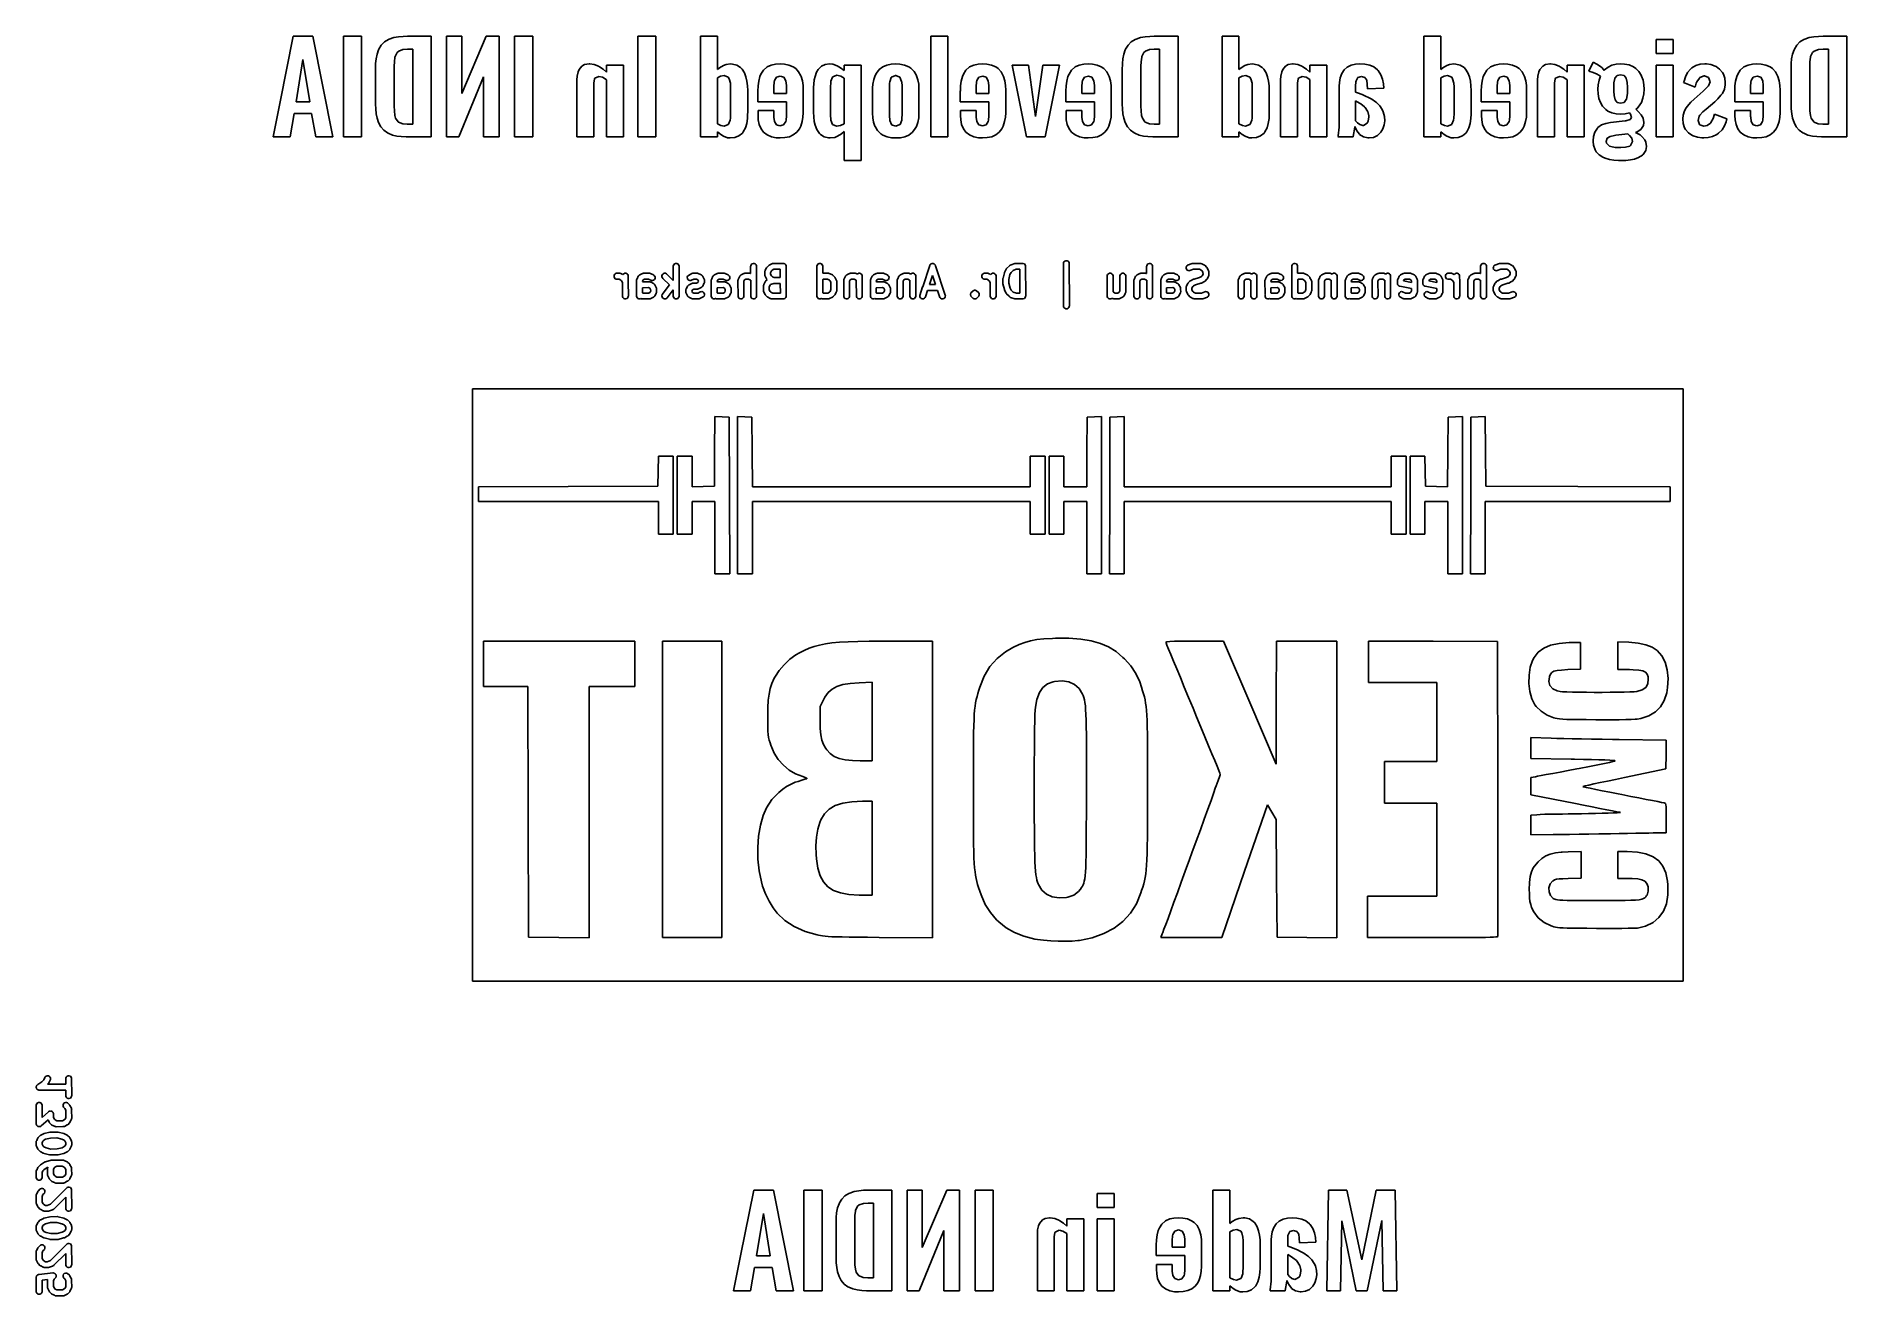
# Model space of a CAD drawing. Extents: x 4.03 to 6.44, y -4.93 to -3.25.
import ezdxf

# ---------------------------------------------------------------- set-up
doc = ezdxf.new("R2010")
doc.units = 0
doc.header["$MEASUREMENT"] = 0
doc.layers.add('BLACK', color=7, linetype='CONTINUOUS')

msp = doc.modelspace()

# ---------------------------------------------------------------- linework, layer by layer
at = {"layer": 'BLACK', "linetype": 'CONTINUOUS'}
for p, q in [((4.3507, -3.339), (4.3682, -3.2515)), ((4.3682, -3.2515), (4.3944, -3.2515)), ((4.3944, -3.2515), (4.4211, -3.3854)), ((4.435, -3.3854), (4.435, -3.2515)), ((4.435, -3.2515), (4.4591, -3.2515)), ((4.4591, -3.2515), (4.4591, -3.3854)), ((4.5082, -3.2522), (4.5144, -3.2517)), ((4.5144, -3.2517), (4.5203, -3.2515)), ((4.5203, -3.2515), (4.5519, -3.2515)), ((4.5519, -3.2515), (4.5519, -3.3854)), ((4.5722, -3.3854), (4.5722, -3.2515)), ((4.5722, -3.2515), (4.5924, -3.2515)), ((4.5924, -3.3279), (4.625, -3.2515)), ((4.5924, -3.2515), (4.5924, -3.3279)), ((4.625, -3.2515), (4.642, -3.2515)), ((4.642, -3.2515), (4.642, -3.3854)), ((4.6627, -3.3854), (4.6627, -3.2515)), ((4.6627, -3.2515), (4.6868, -3.2515)), ((4.6868, -3.2515), (4.6868, -3.3854)), ((4.8267, -3.3854), (4.8267, -3.2515)), ((4.8267, -3.2515), (4.8508, -3.2515)), ((4.8508, -3.2515), (4.8508, -3.3854)), ((4.91, -3.3069), (4.91, -3.2515)), ((4.91, -3.2515), (4.9325, -3.2515)), ((4.9325, -3.2515), (4.9325, -3.2958)), ((5.2167, -3.3854), (5.2167, -3.2515)), ((5.2167, -3.2515), (5.239, -3.2515)), ((5.239, -3.2515), (5.239, -3.3854)), ((5.5017, -3.2522), (5.508, -3.2517)), ((5.508, -3.2517), (5.5138, -3.2515)), ((5.5138, -3.2515), (5.5454, -3.2515)), ((5.5454, -3.2515), (5.5454, -3.3854)), ((5.604, -3.3069), (5.604, -3.2515)), ((5.604, -3.2515), (5.6265, -3.2515)), ((5.6265, -3.2515), (5.6265, -3.2958)), ((5.8725, -3.3069), (5.8725, -3.2515)), ((5.8725, -3.2515), (5.895, -3.2515)), ((5.895, -3.2515), (5.895, -3.2958)), ((6.3915, -3.2522), (6.3977, -3.2517)), ((6.3977, -3.2517), (6.4036, -3.2515)), ((6.4036, -3.2515), (6.4352, -3.2515)), ((6.4352, -3.2515), (6.4352, -3.3854)), ((4.4786, -3.2817), (4.4798, -3.2753)), ((4.4798, -3.2753), (4.4817, -3.2697)), ((4.4817, -3.2697), (4.4822, -3.2686)), ((4.4822, -3.2686), (4.4854, -3.2634)), ((4.4854, -3.2634), (4.4896, -3.2592)), ((4.4896, -3.2592), (4.4948, -3.256)), ((4.4948, -3.256), (4.496, -3.2554)), ((4.496, -3.2554), (4.5019, -3.2534)), ((4.5019, -3.2534), (4.5082, -3.2522)), ((4.5064, -3.2731), (4.5038, -3.2784)), ((4.5086, -3.2712), (4.5064, -3.2731)), ((4.5141, -3.2693), (4.5086, -3.2712)), ((4.5203, -3.2689), (4.5141, -3.2693)), ((4.5274, -3.2689), (4.5203, -3.2689)), ((4.5274, -3.3684), (4.5274, -3.2689)), ((5.4721, -3.2817), (5.4733, -3.2753)), ((5.4733, -3.2753), (5.4752, -3.2697)), ((5.4752, -3.2697), (5.4757, -3.2686)), ((5.4757, -3.2686), (5.4789, -3.2634)), ((5.4789, -3.2634), (5.4831, -3.2592)), ((5.4831, -3.2592), (5.4883, -3.256)), ((5.4883, -3.256), (5.4895, -3.2554)), ((5.4895, -3.2554), (5.4954, -3.2534)), ((5.4954, -3.2534), (5.5017, -3.2522)), ((5.4999, -3.2731), (5.4973, -3.2784)), ((5.5021, -3.2712), (5.4999, -3.2731)), ((5.5076, -3.2693), (5.5021, -3.2712)), ((5.5138, -3.2689), (5.5076, -3.2693)), ((5.5209, -3.2689), (5.5138, -3.2689)), ((5.5209, -3.3684), (5.5209, -3.2689)), ((6.1816, -3.2747), (6.1816, -3.256)), ((6.1816, -3.256), (6.2041, -3.256)), ((6.2041, -3.2747), (6.1816, -3.2747)), ((6.2041, -3.256), (6.2041, -3.2747)), ((6.3618, -3.2817), (6.3631, -3.2753)), ((6.3631, -3.2753), (6.365, -3.2697)), ((6.365, -3.2697), (6.3655, -3.2686)), ((6.3655, -3.2686), (6.3687, -3.2634)), ((6.3687, -3.2634), (6.3728, -3.2592)), ((6.3728, -3.2592), (6.3781, -3.256)), ((6.3781, -3.256), (6.3792, -3.2554)), ((6.3792, -3.2554), (6.3852, -3.2534)), ((6.3852, -3.2534), (6.3915, -3.2522)), ((6.3897, -3.2731), (6.3871, -3.2784)), ((6.3919, -3.2712), (6.3897, -3.2731)), ((6.3974, -3.2693), (6.3919, -3.2712)), ((6.4036, -3.2689), (6.3974, -3.2693)), ((6.4107, -3.2689), (6.4036, -3.2689)), ((6.4107, -3.3684), (6.4107, -3.2689)), ((4.3811, -3.2827), (4.372, -3.339)), ((4.3902, -3.339), (4.3811, -3.2827)), ((4.4778, -3.2932), (4.4779, -3.2915)), ((4.4778, -3.3421), (4.4778, -3.2932)), ((4.4779, -3.288), (4.4786, -3.2817)), ((4.4779, -3.2915), (4.4779, -3.288)), ((4.5028, -3.2854), (4.5026, -3.2915)), ((4.5026, -3.2915), (4.5026, -3.3428)), ((4.5036, -3.2794), (4.5028, -3.2854)), ((4.5038, -3.2784), (4.5036, -3.2794)), ((4.746, -3.3046), (4.7473, -3.2989)), ((4.7473, -3.2989), (4.7487, -3.2959)), ((4.7487, -3.2959), (4.7524, -3.2913)), ((4.7524, -3.2913), (4.7559, -3.2893)), ((4.7559, -3.2893), (4.7618, -3.2884)), ((4.7618, -3.2884), (4.7627, -3.2884)), ((4.7627, -3.2884), (4.7686, -3.2892)), ((4.7686, -3.2892), (4.7742, -3.2914)), ((4.7742, -3.2914), (4.7756, -3.2922)), ((4.7756, -3.2922), (4.7804, -3.2955)), ((4.7804, -3.2955), (4.785, -3.2994)), ((4.785, -3.2994), (4.785, -3.2899)), ((4.785, -3.2899), (4.8075, -3.2899)), ((4.8075, -3.2899), (4.8075, -3.3854)), ((4.9325, -3.2958), (4.9354, -3.2935)), ((4.9354, -3.2935), (4.9406, -3.2904)), ((4.9406, -3.2904), (4.9442, -3.2891)), ((4.9442, -3.2891), (4.95, -3.2884)), ((4.95, -3.2884), (4.9526, -3.2885)), ((4.9526, -3.2885), (4.9585, -3.2899)), ((4.9585, -3.2899), (4.9635, -3.2931)), ((4.9635, -3.2931), (4.9655, -3.2953)), ((4.9655, -3.2953), (4.9686, -3.3002)), ((4.9905, -3.3018), (4.9937, -3.2968)), ((4.9937, -3.2968), (4.9983, -3.2927)), ((4.9983, -3.2927), (4.9987, -3.2924)), ((4.9987, -3.2924), (5.0042, -3.2899)), ((5.0042, -3.2899), (5.01, -3.2887)), ((5.01, -3.2887), (5.016, -3.2884)), ((5.016, -3.2884), (5.0217, -3.2887)), ((5.0217, -3.2887), (5.0278, -3.2899)), ((5.0278, -3.2899), (5.0335, -3.2923)), ((5.0335, -3.2923), (5.0367, -3.2946)), ((5.0367, -3.2946), (5.0406, -3.2988)), ((5.0406, -3.2988), (5.0435, -3.3041)), ((5.0625, -3.3049), (5.0646, -3.2992)), ((5.0646, -3.2992), (5.0668, -3.2956)), ((5.0668, -3.2956), (5.0711, -3.2914)), ((5.0711, -3.2914), (5.0758, -3.2891)), ((5.0758, -3.2891), (5.0817, -3.2884)), ((5.0817, -3.2884), (5.0863, -3.2888)), ((5.0863, -3.2888), (5.0921, -3.2908)), ((5.0921, -3.2908), (5.0965, -3.2934)), ((5.0965, -3.2934), (5.1012, -3.2971)), ((5.1012, -3.2971), (5.1012, -3.2899)), ((5.1012, -3.2899), (5.1237, -3.2899)), ((5.1237, -3.2899), (5.1237, -3.4168)), ((5.1441, -3.3005), (5.148, -3.2957)), ((5.148, -3.2957), (5.1527, -3.2923)), ((5.1527, -3.2923), (5.1578, -3.29)), ((5.1578, -3.29), (5.1638, -3.2887)), ((5.1638, -3.2887), (5.17, -3.2884)), ((5.17, -3.2884), (5.1755, -3.2887)), ((5.1755, -3.2887), (5.1816, -3.2899)), ((5.1816, -3.2899), (5.1871, -3.2923)), ((5.1871, -3.2923), (5.19, -3.2941)), ((5.19, -3.2941), (5.1943, -3.2985)), ((5.1943, -3.2985), (5.1973, -3.3036)), ((5.2598, -3.3018), (5.263, -3.2968)), ((5.263, -3.2968), (5.2676, -3.2927)), ((5.2676, -3.2927), (5.268, -3.2924)), ((5.268, -3.2924), (5.2736, -3.2899)), ((5.2736, -3.2899), (5.2793, -3.2887)), ((5.2793, -3.2887), (5.2853, -3.2884)), ((5.2853, -3.2884), (5.291, -3.2887)), ((5.291, -3.2887), (5.2971, -3.2899)), ((5.2971, -3.2899), (5.3028, -3.2923)), ((5.3028, -3.2923), (5.306, -3.2946)), ((5.306, -3.2946), (5.3099, -3.2988)), ((5.3099, -3.2988), (5.3129, -3.3041)), ((5.3437, -3.3854), (5.3247, -3.2899)), ((5.3247, -3.2899), (5.3464, -3.2899)), ((5.3464, -3.2899), (5.356, -3.3585)), ((5.356, -3.3585), (5.3657, -3.2899)), ((5.3657, -3.2899), (5.3877, -3.2899)), ((5.3877, -3.2899), (5.3687, -3.3854)), ((5.4004, -3.3018), (5.4035, -3.2968)), ((5.4035, -3.2968), (5.4081, -3.2927)), ((5.4081, -3.2927), (5.4085, -3.2924)), ((5.4085, -3.2924), (5.4141, -3.2899)), ((5.4141, -3.2899), (5.4199, -3.2887)), ((5.4199, -3.2887), (5.4259, -3.2884)), ((5.4259, -3.2884), (5.4315, -3.2887)), ((5.4315, -3.2887), (5.4377, -3.2899)), ((5.4377, -3.2899), (5.4433, -3.2923)), ((5.4433, -3.2923), (5.4465, -3.2946)), ((5.4465, -3.2946), (5.4505, -3.2988)), ((5.4505, -3.2988), (5.4534, -3.3041)), ((5.4713, -3.2932), (5.4714, -3.2915)), ((5.4713, -3.3421), (5.4713, -3.2932)), ((5.4714, -3.2915), (5.4715, -3.288)), ((5.4715, -3.288), (5.4721, -3.2817)), ((5.4963, -3.2854), (5.4961, -3.2915)), ((5.4961, -3.2915), (5.4961, -3.3428)), ((5.4971, -3.2794), (5.4963, -3.2854)), ((5.4973, -3.2784), (5.4971, -3.2794)), ((5.6265, -3.2958), (5.6293, -3.2935)), ((5.6293, -3.2935), (5.6345, -3.2904)), ((5.6345, -3.2904), (5.6382, -3.2891)), ((5.6382, -3.2891), (5.644, -3.2884)), ((5.644, -3.2884), (5.6466, -3.2885)), ((5.6466, -3.2885), (5.6524, -3.2899)), ((5.6524, -3.2899), (5.6574, -3.2931)), ((5.6574, -3.2931), (5.6594, -3.2953)), ((5.6594, -3.2953), (5.6625, -3.3002)), ((5.682, -3.3046), (5.6834, -3.2989)), ((5.6834, -3.2989), (5.6847, -3.2959)), ((5.6847, -3.2959), (5.6885, -3.2913)), ((5.6885, -3.2913), (5.692, -3.2893)), ((5.692, -3.2893), (5.6979, -3.2884)), ((5.6979, -3.2884), (5.6987, -3.2884)), ((5.6987, -3.2884), (5.7047, -3.2892)), ((5.7047, -3.2892), (5.7102, -3.2914)), ((5.7102, -3.2914), (5.7116, -3.2922)), ((5.7116, -3.2922), (5.7164, -3.2955)), ((5.7164, -3.2955), (5.721, -3.2994)), ((5.721, -3.2994), (5.721, -3.2899)), ((5.721, -3.2899), (5.7435, -3.2899)), ((5.7435, -3.2899), (5.7435, -3.3854)), ((5.7633, -3.3012), (5.7665, -3.2963)), ((5.7665, -3.2963), (5.7703, -3.2928)), ((5.7703, -3.2928), (5.7757, -3.2901)), ((5.7757, -3.2901), (5.7816, -3.2887)), ((5.7816, -3.2887), (5.7875, -3.2884)), ((5.7875, -3.2884), (5.794, -3.2887)), ((5.794, -3.2887), (5.8004, -3.2901)), ((5.8004, -3.2901), (5.8059, -3.2924)), ((5.8059, -3.2924), (5.8108, -3.2962)), ((5.8108, -3.2962), (5.8117, -3.2973)), ((5.8117, -3.2973), (5.8152, -3.3027)), ((5.895, -3.2958), (5.8978, -3.2935)), ((5.8978, -3.2935), (5.903, -3.2904)), ((5.903, -3.2904), (5.9067, -3.2891)), ((5.9067, -3.2891), (5.9125, -3.2884)), ((5.9125, -3.2884), (5.9151, -3.2885)), ((5.9151, -3.2885), (5.9209, -3.2899)), ((5.9209, -3.2899), (5.9259, -3.2931)), ((5.9259, -3.2931), (5.928, -3.2953)), ((5.928, -3.2953), (5.9311, -3.3002)), ((5.953, -3.3018), (5.9561, -3.2968)), ((5.9561, -3.2968), (5.9607, -3.2927)), ((5.9607, -3.2927), (5.9611, -3.2924)), ((5.9611, -3.2924), (5.9667, -3.2899)), ((5.9667, -3.2899), (5.9725, -3.2887)), ((5.9725, -3.2887), (5.9785, -3.2884)), ((5.9785, -3.2884), (5.9842, -3.2887)), ((5.9842, -3.2887), (5.9903, -3.2899)), ((5.9903, -3.2899), (5.9959, -3.2923)), ((5.9959, -3.2923), (5.9991, -3.2946)), ((5.9991, -3.2946), (6.0031, -3.2988)), ((6.0031, -3.2988), (6.006, -3.3041)), ((6.0242, -3.3046), (6.0256, -3.2989)), ((6.0256, -3.2989), (6.0269, -3.2959)), ((6.0269, -3.2959), (6.0307, -3.2913)), ((6.0307, -3.2913), (6.0342, -3.2893)), ((6.0342, -3.2893), (6.0401, -3.2884)), ((6.0401, -3.2884), (6.041, -3.2884)), ((6.041, -3.2884), (6.0469, -3.2892)), ((6.0469, -3.2892), (6.0525, -3.2914)), ((6.0525, -3.2914), (6.0539, -3.2922)), ((6.0539, -3.2922), (6.0587, -3.2955)), ((6.0587, -3.2955), (6.0633, -3.2994)), ((6.0633, -3.2994), (6.0633, -3.2899)), ((6.0633, -3.2899), (6.0858, -3.2899)), ((6.0858, -3.2899), (6.0858, -3.3854)), ((6.092, -3.2981), (6.0976, -3.2859)), ((6.0976, -3.3), (6.092, -3.2981)), ((6.0976, -3.2859), (6.1027, -3.2885)), ((6.1029, -3.3022), (6.0976, -3.3)), ((6.1027, -3.2885), (6.1076, -3.2917)), ((6.1076, -3.2917), (6.1099, -3.2937)), ((6.1099, -3.2937), (6.1125, -3.297)), ((6.1125, -3.297), (6.113, -3.2963)), ((6.113, -3.2963), (6.1175, -3.2927)), ((6.1175, -3.2927), (6.1224, -3.2902)), ((6.1224, -3.2902), (6.1282, -3.2888)), ((6.1282, -3.2888), (6.1342, -3.2884)), ((6.1342, -3.2884), (6.1396, -3.2887)), ((6.1396, -3.2887), (6.1456, -3.2898)), ((6.1456, -3.2898), (6.1512, -3.2922)), ((6.1512, -3.2922), (6.1545, -3.2943)), ((6.1545, -3.2943), (6.1586, -3.2984)), ((6.1586, -3.2984), (6.1618, -3.3035)), ((6.1816, -3.3854), (6.1816, -3.2899)), ((6.1816, -3.2899), (6.2041, -3.2899)), ((6.2041, -3.2899), (6.2041, -3.3854)), ((6.2204, -3.3055), (6.2234, -3.2999)), ((6.2234, -3.2999), (6.2274, -3.2952)), ((6.2274, -3.2952), (6.2292, -3.2936)), ((6.2292, -3.2936), (6.2345, -3.2905)), ((6.2345, -3.2905), (6.2401, -3.2889)), ((6.2401, -3.2889), (6.2464, -3.2884)), ((6.2464, -3.2884), (6.2487, -3.2884)), ((6.2487, -3.2884), (6.2545, -3.2893)), ((6.2545, -3.2893), (6.2602, -3.2914)), ((6.2602, -3.2914), (6.2613, -3.292)), ((6.2613, -3.292), (6.266, -3.2954)), ((6.266, -3.2954), (6.27, -3.3)), ((6.27, -3.3), (6.271, -3.3018)), ((6.2902, -3.3018), (6.2933, -3.2968)), ((6.2933, -3.2968), (6.2979, -3.2927)), ((6.2979, -3.2927), (6.2983, -3.2924)), ((6.2983, -3.2924), (6.3039, -3.2899)), ((6.3039, -3.2899), (6.3096, -3.2887)), ((6.3096, -3.2887), (6.3157, -3.2884)), ((6.3157, -3.2884), (6.3213, -3.2887)), ((6.3213, -3.2887), (6.3274, -3.2899)), ((6.3274, -3.2899), (6.3331, -3.2923)), ((6.3331, -3.2923), (6.3363, -3.2946)), ((6.3363, -3.2946), (6.3403, -3.2988)), ((6.3403, -3.2988), (6.3432, -3.3041)), ((6.3611, -3.2915), (6.3612, -3.288)), ((6.3611, -3.2932), (6.3611, -3.2915)), ((6.3611, -3.3421), (6.3611, -3.2932)), ((6.3612, -3.288), (6.3618, -3.2817)), ((6.3861, -3.2854), (6.3859, -3.2915)), ((6.3859, -3.2915), (6.3859, -3.3428)), ((6.3869, -3.2794), (6.3861, -3.2854)), ((6.3871, -3.2784), (6.3869, -3.2794)), ((4.6212, -3.3054), (4.5884, -3.3854)), ((4.6212, -3.3854), (4.6212, -3.3054)), ((4.7456, -3.3094), (4.746, -3.3046)), ((4.7456, -3.3854), (4.7456, -3.3094)), ((4.7691, -3.308), (4.7681, -3.3138)), ((4.7681, -3.3138), (4.7681, -3.3854)), ((4.7695, -3.3072), (4.7691, -3.308)), ((4.7746, -3.3049), (4.7695, -3.3072)), ((4.7796, -3.3062), (4.7746, -3.3049)), ((4.7847, -3.3093), (4.7796, -3.3062)), ((4.785, -3.3095), (4.7847, -3.3093)), ((4.785, -3.3854), (4.785, -3.3095)), ((4.91, -3.3854), (4.91, -3.3069)), ((4.9368, -3.3047), (4.9325, -3.3069)), ((4.9325, -3.3069), (4.9325, -3.3682)), ((4.9416, -3.3037), (4.9368, -3.3047)), ((4.947, -3.306), (4.9416, -3.3037)), ((4.9483, -3.3081), (4.947, -3.306)), ((4.9499, -3.314), (4.9483, -3.3081)), ((4.9502, -3.3188), (4.9499, -3.314)), ((4.9502, -3.3545), (4.9502, -3.3188)), ((4.9686, -3.3002), (4.9706, -3.3057)), ((4.9706, -3.3057), (4.9719, -3.3114)), ((4.9719, -3.3114), (4.9726, -3.3176)), ((4.9726, -3.3176), (4.9729, -3.3236)), ((4.9729, -3.3236), (4.9729, -3.3529)), ((4.9864, -3.3236), (4.9867, -3.3185)), ((4.9864, -3.3251), (4.9864, -3.3236)), ((4.9867, -3.3174), (4.9876, -3.3112)), ((4.9867, -3.3185), (4.9867, -3.3174)), ((4.9876, -3.3112), (4.9892, -3.3052)), ((4.9892, -3.3052), (4.9905, -3.3018)), ((5.008, -3.3126), (5.0076, -3.3185)), ((5.0076, -3.3185), (5.0076, -3.3276)), ((5.0084, -3.3105), (5.008, -3.3126)), ((5.0111, -3.306), (5.0084, -3.3105)), ((5.0162, -3.3046), (5.0111, -3.306)), ((5.021, -3.3061), (5.0162, -3.3046)), ((5.0236, -3.311), (5.021, -3.3061)), ((5.0244, -3.3169), (5.0236, -3.311)), ((5.0244, -3.321), (5.0244, -3.3169)), ((5.0244, -3.3276), (5.0244, -3.321)), ((5.0435, -3.3041), (5.0439, -3.3051)), ((5.0439, -3.3051), (5.0456, -3.311)), ((5.0456, -3.311), (5.0465, -3.3171)), ((5.0465, -3.3171), (5.0468, -3.3233)), ((5.0468, -3.3233), (5.0468, -3.352)), ((5.0605, -3.3193), (5.0607, -3.3154)), ((5.0605, -3.3203), (5.0605, -3.3193)), ((5.0605, -3.3527), (5.0605, -3.3203)), ((5.0607, -3.3154), (5.0614, -3.3096)), ((5.0614, -3.3096), (5.0625, -3.3049)), ((5.0833, -3.3133), (5.083, -3.3193)), ((5.083, -3.3193), (5.083, -3.3535)), ((5.0836, -3.3113), (5.0833, -3.3133)), ((5.0859, -3.3059), (5.0836, -3.3113)), ((5.0861, -3.3056), (5.0859, -3.3059)), ((5.0914, -3.3034), (5.0861, -3.3056)), ((5.0966, -3.3047), (5.0914, -3.3034)), ((5.1012, -3.3075), (5.0966, -3.3047)), ((5.1012, -3.3679), (5.1012, -3.3075)), ((5.139, -3.3216), (5.1391, -3.3201)), ((5.139, -3.3537), (5.139, -3.3216)), ((5.1391, -3.3201), (5.1394, -3.3153)), ((5.1394, -3.3153), (5.1405, -3.3091)), ((5.1405, -3.3091), (5.1424, -3.3036)), ((5.1424, -3.3036), (5.1441, -3.3005)), ((5.1616, -3.3141), (5.1614, -3.3201)), ((5.1614, -3.3201), (5.1614, -3.3552)), ((5.1618, -3.312), (5.1616, -3.3141)), ((5.1638, -3.3066), (5.1618, -3.312)), ((5.1642, -3.3062), (5.1638, -3.3066)), ((5.1695, -3.3039), (5.1642, -3.3062)), ((5.1698, -3.3039), (5.1695, -3.3039)), ((5.1753, -3.306), (5.1698, -3.3039)), ((5.1754, -3.3062), (5.1753, -3.306)), ((5.1777, -3.3116), (5.1754, -3.3062)), ((5.1778, -3.312), (5.1777, -3.3116)), ((5.1783, -3.3179), (5.1778, -3.312)), ((5.1784, -3.3201), (5.1783, -3.3179)), ((5.1784, -3.3552), (5.1784, -3.3201)), ((5.1973, -3.3036), (5.1975, -3.3041)), ((5.1975, -3.3041), (5.1994, -3.3096)), ((5.1994, -3.3096), (5.2004, -3.3153)), ((5.2004, -3.3153), (5.2007, -3.3216)), ((5.2007, -3.3216), (5.2007, -3.3537)), ((5.2557, -3.3251), (5.2558, -3.3236)), ((5.2558, -3.3236), (5.256, -3.3185)), ((5.256, -3.3185), (5.2561, -3.3174)), ((5.2561, -3.3174), (5.2569, -3.3112)), ((5.2569, -3.3112), (5.2585, -3.3052)), ((5.2585, -3.3052), (5.2598, -3.3018)), ((5.2773, -3.3126), (5.2769, -3.3185)), ((5.2769, -3.3185), (5.2769, -3.3276)), ((5.2778, -3.3105), (5.2773, -3.3126)), ((5.2804, -3.306), (5.2778, -3.3105)), ((5.2855, -3.3046), (5.2804, -3.306)), ((5.2903, -3.3061), (5.2855, -3.3046)), ((5.293, -3.311), (5.2903, -3.3061)), ((5.2937, -3.3169), (5.293, -3.311)), ((5.2938, -3.321), (5.2937, -3.3169)), ((5.2938, -3.3276), (5.2938, -3.321)), ((5.3129, -3.3041), (5.3133, -3.3051)), ((5.3133, -3.3051), (5.315, -3.311)), ((5.315, -3.311), (5.3158, -3.3171)), ((5.3158, -3.3171), (5.3161, -3.3233)), ((5.3161, -3.3233), (5.3161, -3.352)), ((5.3963, -3.3236), (5.3966, -3.3185)), ((5.3963, -3.3251), (5.3963, -3.3236)), ((5.3966, -3.3174), (5.3975, -3.3112)), ((5.3966, -3.3185), (5.3966, -3.3174)), ((5.3975, -3.3112), (5.399, -3.3052)), ((5.399, -3.3052), (5.4004, -3.3018)), ((5.4179, -3.3126), (5.4175, -3.3185)), ((5.4175, -3.3185), (5.4175, -3.3276)), ((5.4183, -3.3105), (5.4179, -3.3126)), ((5.4209, -3.306), (5.4183, -3.3105)), ((5.4261, -3.3046), (5.4209, -3.306)), ((5.4309, -3.3061), (5.4261, -3.3046)), ((5.4335, -3.311), (5.4309, -3.3061)), ((5.4342, -3.3169), (5.4335, -3.311)), ((5.4343, -3.321), (5.4342, -3.3169)), ((5.4343, -3.3276), (5.4343, -3.321)), ((5.4534, -3.3041), (5.4538, -3.3051)), ((5.4538, -3.3051), (5.4555, -3.311)), ((5.4555, -3.311), (5.4564, -3.3171)), ((5.4564, -3.3171), (5.4566, -3.3233)), ((5.4566, -3.3233), (5.4566, -3.352)), ((5.604, -3.3854), (5.604, -3.3069)), ((5.6308, -3.3047), (5.6265, -3.3069)), ((5.6265, -3.3069), (5.6265, -3.3682)), ((5.6356, -3.3037), (5.6308, -3.3047)), ((5.641, -3.306), (5.6356, -3.3037)), ((5.6423, -3.3081), (5.641, -3.306)), ((5.6439, -3.314), (5.6423, -3.3081)), ((5.6442, -3.3188), (5.6439, -3.314)), ((5.6442, -3.3545), (5.6442, -3.3188)), ((5.6625, -3.3002), (5.6646, -3.3057)), ((5.6646, -3.3057), (5.6659, -3.3114)), ((5.6659, -3.3114), (5.6666, -3.3176)), ((5.6666, -3.3176), (5.6668, -3.3236)), ((5.6668, -3.3236), (5.6668, -3.3529)), ((5.6817, -3.3094), (5.682, -3.3046)), ((5.6817, -3.3854), (5.6817, -3.3094)), ((5.7051, -3.308), (5.7042, -3.3138)), ((5.7042, -3.3138), (5.7042, -3.3854)), ((5.7055, -3.3072), (5.7051, -3.308)), ((5.7106, -3.3049), (5.7055, -3.3072)), ((5.7157, -3.3062), (5.7106, -3.3049)), ((5.7207, -3.3093), (5.7157, -3.3062)), ((5.721, -3.3095), (5.7207, -3.3093)), ((5.721, -3.3854), (5.721, -3.3095)), ((5.7599, -3.3178), (5.7601, -3.3129)), ((5.7599, -3.362), (5.7599, -3.3178)), ((5.7601, -3.3129), (5.7611, -3.307)), ((5.7611, -3.307), (5.7633, -3.3012)), ((5.7821, -3.312), (5.7817, -3.3178)), ((5.7817, -3.3178), (5.7817, -3.3261)), ((5.7823, -3.3109), (5.7821, -3.312)), ((5.7845, -3.3066), (5.7823, -3.3109)), ((5.7893, -3.3051), (5.7845, -3.3066)), ((5.794, -3.3064), (5.7893, -3.3051)), ((5.7965, -3.3101), (5.794, -3.3064)), ((5.7972, -3.3157), (5.7965, -3.3101)), ((5.7976, -3.3214), (5.7972, -3.3157)), ((5.8191, -3.3206), (5.7976, -3.3214)), ((5.8152, -3.3027), (5.8174, -3.3086)), ((5.8174, -3.3086), (5.8186, -3.3147)), ((5.8186, -3.3147), (5.8191, -3.3206)), ((5.8725, -3.3854), (5.8725, -3.3069)), ((5.8993, -3.3047), (5.895, -3.3069)), ((5.895, -3.3069), (5.895, -3.3682)), ((5.9041, -3.3037), (5.8993, -3.3047)), ((5.9095, -3.306), (5.9041, -3.3037)), ((5.9108, -3.3081), (5.9095, -3.306)), ((5.9124, -3.314), (5.9108, -3.3081)), ((5.9127, -3.3188), (5.9124, -3.314)), ((5.9127, -3.3545), (5.9127, -3.3188)), ((5.9311, -3.3002), (5.9331, -3.3057)), ((5.9331, -3.3057), (5.9344, -3.3114)), ((5.9344, -3.3114), (5.9351, -3.3176)), ((5.9351, -3.3176), (5.9353, -3.3236)), ((5.9353, -3.3236), (5.9353, -3.3529)), ((5.9489, -3.3236), (5.9492, -3.3185)), ((5.9489, -3.3251), (5.9489, -3.3236)), ((5.9492, -3.3174), (5.9501, -3.3112)), ((5.9492, -3.3185), (5.9492, -3.3174)), ((5.9501, -3.3112), (5.9516, -3.3052)), ((5.9516, -3.3052), (5.953, -3.3018)), ((5.9705, -3.3126), (5.9701, -3.3185)), ((5.9701, -3.3185), (5.9701, -3.3276)), ((5.9709, -3.3105), (5.9705, -3.3126)), ((5.9735, -3.306), (5.9709, -3.3105)), ((5.9787, -3.3046), (5.9735, -3.306)), ((5.9835, -3.3061), (5.9787, -3.3046)), ((5.9861, -3.311), (5.9835, -3.3061)), ((5.9868, -3.3169), (5.9861, -3.311)), ((5.9869, -3.321), (5.9868, -3.3169)), ((5.9869, -3.3276), (5.9869, -3.321)), ((6.006, -3.3041), (6.0064, -3.3051)), ((6.0064, -3.3051), (6.0081, -3.311)), ((6.0081, -3.311), (6.009, -3.3171)), ((6.009, -3.3171), (6.0092, -3.3233)), ((6.0092, -3.3233), (6.0092, -3.352)), ((6.0239, -3.3094), (6.0242, -3.3046)), ((6.0239, -3.3854), (6.0239, -3.3094)), ((6.0474, -3.308), (6.0464, -3.3138)), ((6.0464, -3.3138), (6.0464, -3.3854)), ((6.0478, -3.3072), (6.0474, -3.308)), ((6.0529, -3.3049), (6.0478, -3.3072)), ((6.0579, -3.3062), (6.0529, -3.3049)), ((6.0629, -3.3093), (6.0579, -3.3062)), ((6.0633, -3.3095), (6.0629, -3.3093)), ((6.0633, -3.3854), (6.0633, -3.3095)), ((6.1044, -3.3028), (6.1029, -3.3022)), ((6.1041, -3.3219), (6.1044, -3.3161)), ((6.1041, -3.3221), (6.1041, -3.3219)), ((6.1044, -3.3281), (6.1041, -3.3221)), ((6.1075, -3.3047), (6.1044, -3.3028)), ((6.1044, -3.3161), (6.1056, -3.3101)), ((6.1056, -3.3101), (6.1075, -3.3047)), ((6.1252, -3.316), (6.1251, -3.3219)), ((6.1251, -3.3219), (6.1251, -3.3245)), ((6.1254, -3.3134), (6.1252, -3.316)), ((6.1266, -3.3078), (6.1254, -3.3134)), ((6.1267, -3.3075), (6.1266, -3.3078)), ((6.1295, -3.3039), (6.1267, -3.3075)), ((6.134, -3.3028), (6.1295, -3.3039)), ((6.1388, -3.3039), (6.134, -3.3028)), ((6.1417, -3.3074), (6.1388, -3.3039)), ((6.1431, -3.3131), (6.1417, -3.3074)), ((6.1431, -3.3133), (6.1431, -3.3131)), ((6.1434, -3.3193), (6.1431, -3.3133)), ((6.1433, -3.3279), (6.1434, -3.3219)), ((6.1434, -3.3219), (6.1434, -3.3193)), ((6.1618, -3.3035), (6.1622, -3.3045)), ((6.1622, -3.3045), (6.1641, -3.3102)), ((6.1641, -3.3102), (6.1651, -3.3161)), ((6.1651, -3.3161), (6.1654, -3.3219)), ((6.1654, -3.3219), (6.1651, -3.328)), ((6.2181, -3.3132), (6.2186, -3.3111)), ((6.2333, -3.3195), (6.2181, -3.3132)), ((6.2186, -3.3111), (6.2204, -3.3055)), ((6.235, -3.3138), (6.2333, -3.3195)), ((6.2357, -3.3121), (6.235, -3.3138)), ((6.239, -3.3073), (6.2357, -3.3121)), ((6.2398, -3.3066), (6.239, -3.3073)), ((6.2453, -3.3044), (6.2398, -3.3066)), ((6.2441, -3.3246), (6.2469, -3.3221)), ((6.2457, -3.3044), (6.2453, -3.3044)), ((6.2511, -3.3064), (6.2457, -3.3044)), ((6.2469, -3.3221), (6.2509, -3.3178)), ((6.2509, -3.3178), (6.2512, -3.3174)), ((6.2513, -3.3066), (6.2511, -3.3064)), ((6.2512, -3.3174), (6.2533, -3.312)), ((6.2533, -3.312), (6.2513, -3.3066)), ((6.2723, -3.3221), (6.2696, -3.3277)), ((6.271, -3.3018), (6.2729, -3.3074)), ((6.2734, -3.316), (6.2723, -3.3221)), ((6.2729, -3.3074), (6.2735, -3.3133)), ((6.2735, -3.3133), (6.2734, -3.316)), ((6.2861, -3.3236), (6.2863, -3.3185)), ((6.2861, -3.3251), (6.2861, -3.3236)), ((6.2863, -3.3185), (6.2864, -3.3174)), ((6.2864, -3.3174), (6.2872, -3.3112)), ((6.2872, -3.3112), (6.2888, -3.3052)), ((6.2888, -3.3052), (6.2902, -3.3018)), ((6.3076, -3.3126), (6.3072, -3.3185)), ((6.3072, -3.3185), (6.3072, -3.3276)), ((6.3081, -3.3105), (6.3076, -3.3126)), ((6.3107, -3.306), (6.3081, -3.3105)), ((6.3158, -3.3046), (6.3107, -3.306)), ((6.3206, -3.3061), (6.3158, -3.3046)), ((6.3233, -3.311), (6.3206, -3.3061)), ((6.324, -3.3169), (6.3233, -3.311)), ((6.3241, -3.321), (6.324, -3.3169)), ((6.3241, -3.3276), (6.3241, -3.321)), ((6.3432, -3.3041), (6.3436, -3.3051)), ((6.3436, -3.3051), (6.3453, -3.311)), ((6.3453, -3.311), (6.3462, -3.3171)), ((6.3462, -3.3171), (6.3464, -3.3233)), ((6.3464, -3.3233), (6.3464, -3.352)), ((4.3415, -3.3854), (4.3507, -3.339)), ((4.372, -3.339), (4.3902, -3.339)), ((4.478, -3.3482), (4.4778, -3.3421)), ((4.4787, -3.3547), (4.478, -3.3482)), ((4.5026, -3.3428), (4.5026, -3.3448)), ((4.5026, -3.3448), (4.5029, -3.3508)), ((4.9864, -3.3386), (4.9864, -3.3251)), ((5.0244, -3.3386), (4.9864, -3.3386)), ((5.0076, -3.3276), (5.0244, -3.3276)), ((5.0244, -3.3575), (5.0244, -3.3386)), ((5.2557, -3.3386), (5.2557, -3.3251)), ((5.2938, -3.3386), (5.2557, -3.3386)), ((5.2769, -3.3276), (5.2938, -3.3276)), ((5.2938, -3.3575), (5.2938, -3.3386)), ((5.3963, -3.3386), (5.3963, -3.3251)), ((5.4343, -3.3386), (5.3963, -3.3386)), ((5.4175, -3.3276), (5.4343, -3.3276)), ((5.4343, -3.3575), (5.4343, -3.3386)), ((5.4715, -3.3482), (5.4713, -3.3421)), ((5.4722, -3.3547), (5.4715, -3.3482)), ((5.4961, -3.3428), (5.4961, -3.3448)), ((5.4961, -3.3448), (5.4964, -3.3508)), ((5.7817, -3.3261), (5.7844, -3.327)), ((5.7868, -3.3404), (5.7817, -3.3373)), ((5.7817, -3.3373), (5.7817, -3.3639)), ((5.7844, -3.327), (5.7902, -3.3292)), ((5.7887, -3.3416), (5.7868, -3.3404)), ((5.7933, -3.3454), (5.7887, -3.3416)), ((5.7902, -3.3292), (5.7958, -3.3316)), ((5.7942, -3.3463), (5.7933, -3.3454)), ((5.7975, -3.3511), (5.7942, -3.3463)), ((5.7958, -3.3316), (5.7979, -3.3326)), ((5.7979, -3.3326), (5.8031, -3.3354)), ((5.8031, -3.3354), (5.8082, -3.3388)), ((5.8082, -3.3388), (5.8096, -3.3399)), ((5.8096, -3.3399), (5.8138, -3.3441)), ((5.8138, -3.3441), (5.8171, -3.3491)), ((5.9489, -3.3386), (5.9489, -3.3251)), ((5.9869, -3.3386), (5.9489, -3.3386)), ((5.9701, -3.3276), (5.9869, -3.3276)), ((5.9869, -3.3575), (5.9869, -3.3386)), ((6.1055, -3.3342), (6.1044, -3.3281)), ((6.1073, -3.3396), (6.1055, -3.3342)), ((6.1102, -3.3447), (6.1073, -3.3396)), ((6.1144, -3.3492), (6.1102, -3.3447)), ((6.1251, -3.3245), (6.1255, -3.3303)), ((6.1255, -3.3303), (6.1255, -3.3305)), ((6.1255, -3.3305), (6.1268, -3.3362)), ((6.1268, -3.3362), (6.1295, -3.3396)), ((6.1295, -3.3396), (6.1342, -3.3408)), ((6.1342, -3.3408), (6.139, -3.3395)), ((6.139, -3.3395), (6.1418, -3.3359)), ((6.1418, -3.3359), (6.1419, -3.3358)), ((6.1419, -3.3358), (6.1431, -3.33)), ((6.1431, -3.33), (6.1433, -3.3279)), ((6.1563, -3.3475), (6.1547, -3.3487)), ((6.16, -3.343), (6.1563, -3.3475)), ((6.162, -3.3395), (6.16, -3.343)), ((6.1639, -3.334), (6.162, -3.3395)), ((6.1651, -3.328), (6.1639, -3.334)), ((6.2193, -3.3508), (6.2215, -3.3469)), ((6.2215, -3.3469), (6.2251, -3.3423)), ((6.2251, -3.3423), (6.2279, -3.3393)), ((6.2279, -3.3393), (6.2323, -3.3352)), ((6.2323, -3.3352), (6.2441, -3.3246)), ((6.2594, -3.3388), (6.2479, -3.3486)), ((6.2638, -3.3347), (6.2594, -3.3388)), ((6.2678, -3.3301), (6.2638, -3.3347)), ((6.2696, -3.3277), (6.2678, -3.3301)), ((6.2861, -3.3386), (6.2861, -3.3251)), ((6.3241, -3.3386), (6.2861, -3.3386)), ((6.3072, -3.3276), (6.3241, -3.3276)), ((6.3241, -3.3575), (6.3241, -3.3386)), ((6.3613, -3.3482), (6.3611, -3.3421)), ((6.362, -3.3547), (6.3613, -3.3482)), ((6.3859, -3.3428), (6.3859, -3.3448)), ((6.3859, -3.3448), (6.3861, -3.3508)), ((4.3694, -3.3545), (4.3641, -3.3854)), ((4.3927, -3.3545), (4.3694, -3.3545)), ((4.3982, -3.3854), (4.3927, -3.3545)), ((4.4798, -3.3605), (4.4787, -3.3547)), ((4.4817, -3.3663), (4.4798, -3.3605)), ((4.4846, -3.3719), (4.4817, -3.3663)), ((4.4886, -3.3765), (4.4846, -3.3719)), ((4.5029, -3.3508), (4.5035, -3.3568)), ((4.5035, -3.3568), (4.5045, -3.3606)), ((4.5045, -3.3606), (4.5079, -3.3654)), ((4.5079, -3.3654), (4.5084, -3.3658)), ((4.5084, -3.3658), (4.5139, -3.3679)), ((4.5139, -3.3679), (4.52, -3.3684)), ((4.52, -3.3684), (4.5274, -3.3684)), ((4.9325, -3.3682), (4.9373, -3.3705)), ((4.9373, -3.3705), (4.9415, -3.3714)), ((4.9415, -3.3714), (4.947, -3.3692)), ((4.947, -3.3692), (4.9474, -3.3686)), ((4.9474, -3.3686), (4.9496, -3.3631)), ((4.9496, -3.3631), (4.9499, -3.3604)), ((4.9499, -3.3604), (4.9502, -3.3545)), ((4.9716, -3.3675), (4.9698, -3.3735)), ((4.9725, -3.3612), (4.9716, -3.3675)), ((4.9728, -3.3551), (4.9725, -3.3612)), ((4.9729, -3.3529), (4.9728, -3.3551)), ((4.9866, -3.3568), (4.9866, -3.3504)), ((4.9866, -3.3504), (5.0076, -3.3504)), ((4.9869, -3.3629), (4.9866, -3.3568)), ((4.9882, -3.369), (4.9869, -3.3629)), ((4.9907, -3.3749), (4.9882, -3.369)), ((5.0076, -3.3504), (5.0076, -3.3583)), ((5.0076, -3.3583), (5.0076, -3.3593)), ((5.0076, -3.3593), (5.0084, -3.3652)), ((5.0084, -3.3652), (5.0111, -3.3693)), ((5.0111, -3.3693), (5.0158, -3.3707)), ((5.0158, -3.3707), (5.0207, -3.3694)), ((5.0207, -3.3694), (5.0236, -3.3651)), ((5.0236, -3.3651), (5.024, -3.3633)), ((5.024, -3.3633), (5.0244, -3.3575)), ((5.0435, -3.371), (5.0417, -3.3747)), ((5.0454, -3.3652), (5.0435, -3.371)), ((5.0464, -3.3593), (5.0454, -3.3652)), ((5.0468, -3.3534), (5.0464, -3.3593)), ((5.0468, -3.352), (5.0468, -3.3534)), ((5.0607, -3.359), (5.0605, -3.3527)), ((5.0615, -3.3649), (5.0607, -3.359)), ((5.0627, -3.3699), (5.0615, -3.3649)), ((5.065, -3.3757), (5.0627, -3.3699)), ((5.083, -3.3535), (5.083, -3.3565)), ((5.083, -3.3565), (5.0836, -3.3624)), ((5.0836, -3.3624), (5.0837, -3.3634)), ((5.0837, -3.3634), (5.0859, -3.3688)), ((5.0859, -3.3688), (5.0912, -3.3712)), ((5.0912, -3.3712), (5.0965, -3.3703)), ((5.0965, -3.3703), (5.1012, -3.3679)), ((5.1394, -3.36), (5.139, -3.3537)), ((5.1404, -3.3657), (5.1394, -3.36)), ((5.1422, -3.3712), (5.1404, -3.3657)), ((5.1424, -3.3717), (5.1422, -3.3712)), ((5.1455, -3.3768), (5.1424, -3.3717)), ((5.1614, -3.3552), (5.1614, -3.3574)), ((5.1614, -3.3574), (5.1618, -3.3634)), ((5.1618, -3.3634), (5.1619, -3.3638)), ((5.1619, -3.3638), (5.1642, -3.3692)), ((5.1642, -3.3692), (5.1643, -3.3694)), ((5.1643, -3.3694), (5.1698, -3.3714)), ((5.1698, -3.3714), (5.17, -3.3714)), ((5.17, -3.3714), (5.1754, -3.3692)), ((5.1754, -3.3692), (5.1757, -3.3688)), ((5.1757, -3.3688), (5.1778, -3.3634)), ((5.1778, -3.3634), (5.1781, -3.361)), ((5.1781, -3.361), (5.1784, -3.3552)), ((5.1973, -3.3717), (5.1959, -3.3744)), ((5.1993, -3.3662), (5.1973, -3.3717)), ((5.2004, -3.36), (5.1993, -3.3662)), ((5.2007, -3.3537), (5.2004, -3.36)), ((5.2559, -3.3568), (5.2559, -3.3504)), ((5.2559, -3.3504), (5.2769, -3.3504)), ((5.2563, -3.3629), (5.2559, -3.3568)), ((5.2575, -3.369), (5.2563, -3.3629)), ((5.26, -3.3749), (5.2575, -3.369)), ((5.2769, -3.3504), (5.2769, -3.3583)), ((5.2769, -3.3583), (5.2769, -3.3593)), ((5.2769, -3.3593), (5.2778, -3.3652)), ((5.2778, -3.3652), (5.2804, -3.3693)), ((5.2804, -3.3693), (5.2852, -3.3707)), ((5.2852, -3.3707), (5.29, -3.3694)), ((5.29, -3.3694), (5.2929, -3.3651)), ((5.2929, -3.3651), (5.2933, -3.3633)), ((5.2933, -3.3633), (5.2938, -3.3575)), ((5.3129, -3.371), (5.311, -3.3747)), ((5.3147, -3.3652), (5.3129, -3.371)), ((5.3157, -3.3593), (5.3147, -3.3652)), ((5.3161, -3.3534), (5.3157, -3.3593)), ((5.3161, -3.352), (5.3161, -3.3534)), ((5.3965, -3.3568), (5.3965, -3.3504)), ((5.3965, -3.3504), (5.4175, -3.3504)), ((5.3968, -3.3629), (5.3965, -3.3568)), ((5.3981, -3.369), (5.3968, -3.3629)), ((5.4006, -3.3749), (5.3981, -3.369)), ((5.4175, -3.3504), (5.4175, -3.3583)), ((5.4175, -3.3583), (5.4175, -3.3593)), ((5.4175, -3.3593), (5.4183, -3.3652)), ((5.4183, -3.3652), (5.4209, -3.3693)), ((5.4209, -3.3693), (5.4257, -3.3707)), ((5.4257, -3.3707), (5.4305, -3.3694)), ((5.4305, -3.3694), (5.4334, -3.3651)), ((5.4334, -3.3651), (5.4339, -3.3633)), ((5.4339, -3.3633), (5.4343, -3.3575)), ((5.4534, -3.371), (5.4516, -3.3747)), ((5.4552, -3.3652), (5.4534, -3.371)), ((5.4563, -3.3593), (5.4552, -3.3652)), ((5.4566, -3.3534), (5.4563, -3.3593)), ((5.4566, -3.352), (5.4566, -3.3534)), ((5.4733, -3.3605), (5.4722, -3.3547)), ((5.4752, -3.3663), (5.4733, -3.3605)), ((5.4782, -3.3719), (5.4752, -3.3663)), ((5.4821, -3.3765), (5.4782, -3.3719)), ((5.4964, -3.3508), (5.497, -3.3568)), ((5.497, -3.3568), (5.498, -3.3606)), ((5.498, -3.3606), (5.5014, -3.3654)), ((5.5014, -3.3654), (5.5019, -3.3658)), ((5.5019, -3.3658), (5.5074, -3.3679)), ((5.5074, -3.3679), (5.5135, -3.3684)), ((5.5135, -3.3684), (5.5209, -3.3684)), ((5.6265, -3.3682), (5.6313, -3.3705)), ((5.6313, -3.3705), (5.6354, -3.3714)), ((5.6354, -3.3714), (5.6409, -3.3692)), ((5.6409, -3.3692), (5.6414, -3.3686)), ((5.6414, -3.3686), (5.6435, -3.3631)), ((5.6435, -3.3631), (5.6439, -3.3604)), ((5.6439, -3.3604), (5.6442, -3.3545)), ((5.6655, -3.3675), (5.6638, -3.3735)), ((5.6665, -3.3612), (5.6655, -3.3675)), ((5.6668, -3.3551), (5.6665, -3.3612)), ((5.6668, -3.3529), (5.6668, -3.3551)), ((5.7592, -3.3775), (5.7596, -3.3716)), ((5.7596, -3.3716), (5.7598, -3.3679)), ((5.7598, -3.3639), (5.7599, -3.362)), ((5.7598, -3.3679), (5.7598, -3.3639)), ((5.7806, -3.3721), (5.7797, -3.3779)), ((5.7807, -3.3717), (5.7806, -3.3721)), ((5.7831, -3.3772), (5.7807, -3.3717)), ((5.7817, -3.3639), (5.784, -3.3666)), ((5.784, -3.3666), (5.7873, -3.3692)), ((5.7873, -3.3692), (5.7913, -3.3702)), ((5.7913, -3.3702), (5.7922, -3.3702)), ((5.7922, -3.3702), (5.7972, -3.3672)), ((5.7972, -3.3672), (5.7984, -3.3646)), ((5.7979, -3.3519), (5.7975, -3.3511)), ((5.7992, -3.3576), (5.7979, -3.3519)), ((5.7984, -3.3646), (5.7992, -3.3588)), ((5.7992, -3.3588), (5.7992, -3.3576)), ((5.8171, -3.3491), (5.8185, -3.3523)), ((5.8198, -3.3693), (5.8179, -3.3749)), ((5.8185, -3.3523), (5.82, -3.3583)), ((5.8204, -3.3641), (5.8198, -3.3693)), ((5.82, -3.3583), (5.8204, -3.3641)), ((5.895, -3.3682), (5.8998, -3.3705)), ((5.8998, -3.3705), (5.9039, -3.3714)), ((5.9039, -3.3714), (5.9095, -3.3692)), ((5.9095, -3.3692), (5.9099, -3.3686)), ((5.9099, -3.3686), (5.912, -3.3631)), ((5.912, -3.3631), (5.9124, -3.3604)), ((5.9124, -3.3604), (5.9127, -3.3545)), ((5.9341, -3.3675), (5.9323, -3.3735)), ((5.935, -3.3612), (5.9341, -3.3675)), ((5.9353, -3.3551), (5.935, -3.3612)), ((5.9353, -3.3529), (5.9353, -3.3551)), ((5.9491, -3.3568), (5.9491, -3.3504)), ((5.9491, -3.3504), (5.9701, -3.3504)), ((5.9494, -3.3629), (5.9491, -3.3568)), ((5.9507, -3.369), (5.9494, -3.3629)), ((5.9532, -3.3749), (5.9507, -3.369)), ((5.9701, -3.3504), (5.9701, -3.3583)), ((5.9701, -3.3583), (5.9701, -3.3593)), ((5.9701, -3.3593), (5.9709, -3.3652)), ((5.9709, -3.3652), (5.9735, -3.3693)), ((5.9735, -3.3693), (5.9783, -3.3707)), ((5.9783, -3.3707), (5.9831, -3.3694)), ((5.9831, -3.3694), (5.986, -3.3651)), ((5.986, -3.3651), (5.9865, -3.3633)), ((5.9865, -3.3633), (5.9869, -3.3575)), ((6.006, -3.371), (6.0042, -3.3747)), ((6.0079, -3.3652), (6.006, -3.371)), ((6.0089, -3.3593), (6.0079, -3.3652)), ((6.0092, -3.3534), (6.0089, -3.3593)), ((6.0092, -3.352), (6.0092, -3.3534)), ((6.1041, -3.373), (6.1089, -3.3696)), ((6.1089, -3.3696), (6.1145, -3.3675)), ((6.1171, -3.3511), (6.1144, -3.3492)), ((6.1145, -3.3675), (6.1206, -3.3664)), ((6.1225, -3.3536), (6.1171, -3.3511)), ((6.1206, -3.3664), (6.1401, -3.3641)), ((6.1285, -3.3549), (6.1225, -3.3536)), ((6.1342, -3.3552), (6.1285, -3.3549)), ((6.1404, -3.3548), (6.1342, -3.3552)), ((6.1401, -3.3641), (6.141, -3.364)), ((6.1462, -3.3535), (6.1404, -3.3548)), ((6.141, -3.364), (6.1468, -3.3624)), ((6.1474, -3.3551), (6.1462, -3.3535)), ((6.1468, -3.3624), (6.1487, -3.3595)), ((6.1487, -3.3595), (6.1474, -3.3551)), ((6.1547, -3.3487), (6.1577, -3.3516)), ((6.1577, -3.3516), (6.1616, -3.3559)), ((6.1645, -3.3705), (6.1612, -3.3756)), ((6.1616, -3.3559), (6.1641, -3.3605)), ((6.1641, -3.3605), (6.1651, -3.3664)), ((6.1651, -3.3664), (6.1645, -3.3705)), ((6.2169, -3.3616), (6.2174, -3.3566)), ((6.2175, -3.3675), (6.2169, -3.3616)), ((6.2174, -3.3566), (6.2193, -3.3508)), ((6.2194, -3.3733), (6.2175, -3.3675)), ((6.2388, -3.358), (6.2373, -3.3638)), ((6.2373, -3.3638), (6.2393, -3.3692)), ((6.2397, -3.3566), (6.2388, -3.358)), ((6.2393, -3.3692), (6.2397, -3.3696)), ((6.2437, -3.3522), (6.2397, -3.3566)), ((6.2397, -3.3696), (6.2452, -3.3712)), ((6.2479, -3.3486), (6.2437, -3.3522)), ((6.2452, -3.3712), (6.2492, -3.3705)), ((6.2492, -3.3705), (6.2538, -3.3671)), ((6.2538, -3.3671), (6.2544, -3.3663)), ((6.2544, -3.3663), (6.2573, -3.3609)), ((6.2573, -3.3609), (6.2591, -3.3552)), ((6.2591, -3.3552), (6.2758, -3.3616)), ((6.2724, -3.3707), (6.2692, -3.3759)), ((6.2747, -3.3654), (6.2724, -3.3707)), ((6.2758, -3.3616), (6.2747, -3.3654)), ((6.2862, -3.3568), (6.2862, -3.3504)), ((6.2862, -3.3504), (6.3072, -3.3504)), ((6.2866, -3.3629), (6.2862, -3.3568)), ((6.2878, -3.369), (6.2866, -3.3629)), ((6.2903, -3.3749), (6.2878, -3.369)), ((6.3072, -3.3504), (6.3072, -3.3583)), ((6.3072, -3.3583), (6.3073, -3.3593)), ((6.3073, -3.3593), (6.3081, -3.3652)), ((6.3081, -3.3652), (6.3107, -3.3693)), ((6.3107, -3.3693), (6.3155, -3.3707)), ((6.3155, -3.3707), (6.3203, -3.3694)), ((6.3203, -3.3694), (6.3232, -3.3651)), ((6.3232, -3.3651), (6.3236, -3.3633)), ((6.3236, -3.3633), (6.3241, -3.3575)), ((6.3432, -3.371), (6.3413, -3.3747)), ((6.345, -3.3652), (6.3432, -3.371)), ((6.346, -3.3593), (6.345, -3.3652)), ((6.3464, -3.3534), (6.346, -3.3593)), ((6.3464, -3.352), (6.3464, -3.3534)), ((6.3631, -3.3605), (6.362, -3.3547)), ((6.365, -3.3663), (6.3631, -3.3605)), ((6.3679, -3.3719), (6.365, -3.3663)), ((6.3719, -3.3765), (6.3679, -3.3719)), ((6.3861, -3.3508), (6.3867, -3.3568)), ((6.3867, -3.3568), (6.3878, -3.3606)), ((6.3878, -3.3606), (6.3912, -3.3654)), ((6.3912, -3.3654), (6.3917, -3.3658)), ((6.3917, -3.3658), (6.3972, -3.3679)), ((6.3972, -3.3679), (6.4033, -3.3684)), ((6.4033, -3.3684), (6.4107, -3.3684)), ((4.3641, -3.3854), (4.3415, -3.3854)), ((4.4211, -3.3854), (4.3982, -3.3854)), ((4.4591, -3.3854), (4.435, -3.3854)), ((4.4935, -3.3801), (4.4886, -3.3765)), ((4.4946, -3.3807), (4.4935, -3.3801)), ((4.5002, -3.383), (4.4946, -3.3807)), ((4.5061, -3.3844), (4.5002, -3.383)), ((4.5119, -3.3851), (4.5061, -3.3844)), ((4.5184, -3.3854), (4.5119, -3.3851)), ((4.5193, -3.3854), (4.5184, -3.3854)), ((4.5519, -3.3854), (4.5193, -3.3854)), ((4.5884, -3.3854), (4.5722, -3.3854)), ((4.642, -3.3854), (4.6212, -3.3854)), ((4.6868, -3.3854), (4.6627, -3.3854)), ((4.7681, -3.3854), (4.7456, -3.3854)), ((4.8075, -3.3854), (4.785, -3.3854)), ((4.8508, -3.3854), (4.8267, -3.3854)), ((4.9325, -3.3854), (4.91, -3.3854)), ((4.937, -3.3824), (4.9325, -3.3787)), ((4.9325, -3.3787), (4.9325, -3.3854)), ((4.9406, -3.3847), (4.937, -3.3824)), ((4.9462, -3.3866), (4.9406, -3.3847)), ((4.9497, -3.3869), (4.9462, -3.3866)), ((4.9557, -3.3863), (4.9497, -3.3869)), ((4.9613, -3.3841), (4.9557, -3.3863)), ((4.9659, -3.3803), (4.9613, -3.3841)), ((4.967, -3.3788), (4.9659, -3.3803)), ((4.9698, -3.3735), (4.967, -3.3788)), ((4.9939, -3.3792), (4.9907, -3.3749)), ((4.9986, -3.3829), (4.9939, -3.3792)), ((5.0045, -3.3854), (4.9986, -3.3829)), ((5.0107, -3.3867), (5.0045, -3.3854)), ((5.016, -3.3869), (5.0107, -3.3867)), ((5.0223, -3.3865), (5.016, -3.3869)), ((5.0284, -3.3852), (5.0223, -3.3865)), ((5.0335, -3.3829), (5.0284, -3.3852)), ((5.0381, -3.3793), (5.0335, -3.3829)), ((5.0417, -3.3747), (5.0381, -3.3793)), ((5.0684, -3.3808), (5.065, -3.3757)), ((5.0698, -3.3823), (5.0684, -3.3808)), ((5.0747, -3.3855), (5.0698, -3.3823)), ((5.0804, -3.3868), (5.0747, -3.3855)), ((5.0828, -3.3869), (5.0804, -3.3868)), ((5.0887, -3.3861), (5.0828, -3.3869)), ((5.0925, -3.3845), (5.0887, -3.3861)), ((5.0975, -3.3812), (5.0925, -3.3845)), ((5.1012, -3.3782), (5.0975, -3.3812)), ((5.1012, -3.4168), (5.1012, -3.3782)), ((5.1498, -3.3812), (5.1455, -3.3768)), ((5.1527, -3.383), (5.1498, -3.3812)), ((5.1583, -3.3854), (5.1527, -3.383)), ((5.1644, -3.3866), (5.1583, -3.3854)), ((5.17, -3.3869), (5.1644, -3.3866)), ((5.1761, -3.3866), (5.17, -3.3869)), ((5.1821, -3.3853), (5.1761, -3.3866)), ((5.1871, -3.383), (5.1821, -3.3853)), ((5.1921, -3.3793), (5.1871, -3.383)), ((5.1959, -3.3744), (5.1921, -3.3793)), ((5.239, -3.3854), (5.2167, -3.3854)), ((5.2632, -3.3792), (5.26, -3.3749)), ((5.2679, -3.3829), (5.2632, -3.3792)), ((5.2738, -3.3854), (5.2679, -3.3829)), ((5.28, -3.3867), (5.2738, -3.3854)), ((5.2853, -3.3869), (5.28, -3.3867)), ((5.2917, -3.3865), (5.2853, -3.3869)), ((5.2977, -3.3852), (5.2917, -3.3865)), ((5.3029, -3.3829), (5.2977, -3.3852)), ((5.3074, -3.3793), (5.3029, -3.3829)), ((5.311, -3.3747), (5.3074, -3.3793)), ((5.3687, -3.3854), (5.3437, -3.3854)), ((5.4037, -3.3792), (5.4006, -3.3749)), ((5.4084, -3.3829), (5.4037, -3.3792)), ((5.4143, -3.3854), (5.4084, -3.3829)), ((5.4206, -3.3867), (5.4143, -3.3854)), ((5.4259, -3.3869), (5.4206, -3.3867)), ((5.4322, -3.3865), (5.4259, -3.3869)), ((5.4383, -3.3852), (5.4322, -3.3865)), ((5.4434, -3.3829), (5.4383, -3.3852)), ((5.448, -3.3793), (5.4434, -3.3829)), ((5.4516, -3.3747), (5.448, -3.3793)), ((5.487, -3.3801), (5.4821, -3.3765)), ((5.4881, -3.3807), (5.487, -3.3801)), ((5.4937, -3.383), (5.4881, -3.3807)), ((5.4996, -3.3844), (5.4937, -3.383)), ((5.5054, -3.3851), (5.4996, -3.3844)), ((5.5119, -3.3854), (5.5054, -3.3851)), ((5.5128, -3.3854), (5.5119, -3.3854)), ((5.5454, -3.3854), (5.5128, -3.3854)), ((5.6265, -3.3854), (5.604, -3.3854)), ((5.6309, -3.3824), (5.6265, -3.3787)), ((5.6265, -3.3787), (5.6265, -3.3854)), ((5.6346, -3.3847), (5.6309, -3.3824)), ((5.6402, -3.3866), (5.6346, -3.3847)), ((5.6437, -3.3869), (5.6402, -3.3866)), ((5.6497, -3.3863), (5.6437, -3.3869)), ((5.6553, -3.3841), (5.6497, -3.3863)), ((5.6598, -3.3803), (5.6553, -3.3841)), ((5.661, -3.3788), (5.6598, -3.3803)), ((5.6638, -3.3735), (5.661, -3.3788)), ((5.7042, -3.3854), (5.6817, -3.3854)), ((5.7435, -3.3854), (5.721, -3.3854)), ((5.7582, -3.3854), (5.7583, -3.3851)), ((5.7786, -3.3854), (5.7582, -3.3854)), ((5.7583, -3.3851), (5.759, -3.3793)), ((5.759, -3.3793), (5.7592, -3.3775)), ((5.7794, -3.3797), (5.7786, -3.3854)), ((5.7797, -3.3779), (5.7794, -3.3797)), ((5.7867, -3.3819), (5.7831, -3.3772)), ((5.787, -3.3822), (5.7867, -3.3819)), ((5.7921, -3.3856), (5.787, -3.3822)), ((5.7981, -3.3869), (5.7921, -3.3856)), ((5.7996, -3.3869), (5.7981, -3.3869)), ((5.8056, -3.3861), (5.7996, -3.3869)), ((5.8107, -3.3836), (5.8056, -3.3861)), ((5.8151, -3.3794), (5.8107, -3.3836)), ((5.8179, -3.3749), (5.8151, -3.3794)), ((5.895, -3.3854), (5.8725, -3.3854)), ((5.8994, -3.3824), (5.895, -3.3787)), ((5.895, -3.3787), (5.895, -3.3854)), ((5.9031, -3.3847), (5.8994, -3.3824)), ((5.9087, -3.3866), (5.9031, -3.3847)), ((5.9122, -3.3869), (5.9087, -3.3866)), ((5.9182, -3.3863), (5.9122, -3.3869)), ((5.9238, -3.3841), (5.9182, -3.3863)), ((5.9283, -3.3803), (5.9238, -3.3841)), ((5.9295, -3.3788), (5.9283, -3.3803)), ((5.9323, -3.3735), (5.9295, -3.3788)), ((5.9563, -3.3792), (5.9532, -3.3749)), ((5.961, -3.3829), (5.9563, -3.3792)), ((5.9669, -3.3854), (5.961, -3.3829)), ((5.9732, -3.3867), (5.9669, -3.3854)), ((5.9785, -3.3869), (5.9732, -3.3867)), ((5.9848, -3.3865), (5.9785, -3.3869)), ((5.9909, -3.3852), (5.9848, -3.3865)), ((5.996, -3.3829), (5.9909, -3.3852)), ((6.0006, -3.3793), (5.996, -3.3829)), ((6.0042, -3.3747), (6.0006, -3.3793)), ((6.0464, -3.3854), (6.0239, -3.3854)), ((6.0858, -3.3854), (6.0633, -3.3854)), ((6.0978, -3.3906), (6.0982, -3.385)), ((6.0979, -3.3915), (6.0978, -3.3906)), ((6.0984, -3.3967), (6.0979, -3.3915)), ((6.0982, -3.385), (6.1, -3.379)), ((6.1, -3.379), (6.1033, -3.3738)), ((6.1033, -3.3738), (6.1041, -3.373)), ((6.1163, -3.3873), (6.1152, -3.3915)), ((6.1152, -3.3915), (6.1155, -3.3936)), ((6.1155, -3.3936), (6.1196, -3.3978)), ((6.1202, -3.3848), (6.1163, -3.3873)), ((6.1261, -3.3835), (6.1202, -3.3848)), ((6.1279, -3.3833), (6.1261, -3.3835)), ((6.1439, -3.3813), (6.1279, -3.3833)), ((6.1462, -3.3834), (6.1439, -3.3813)), ((6.1491, -3.3873), (6.1462, -3.3834)), ((6.1475, -3.397), (6.1502, -3.3917)), ((6.1502, -3.3917), (6.1491, -3.3873)), ((6.1562, -3.3789), (6.1542, -3.3795)), ((6.1542, -3.3795), (6.1551, -3.3799)), ((6.1551, -3.3799), (6.1602, -3.3829)), ((6.1612, -3.3756), (6.1562, -3.3789)), ((6.1602, -3.3829), (6.1627, -3.3849)), ((6.1627, -3.3849), (6.1663, -3.3894)), ((6.1663, -3.3894), (6.1677, -3.3924)), ((6.1677, -3.3924), (6.1686, -3.3982)), ((6.2041, -3.3854), (6.1816, -3.3854)), ((6.2207, -3.3755), (6.2194, -3.3733)), ((6.2244, -3.3799), (6.2207, -3.3755)), ((6.2292, -3.3833), (6.2244, -3.3799)), ((6.2308, -3.384), (6.2292, -3.3833)), ((6.2366, -3.386), (6.2308, -3.384)), ((6.2425, -3.3869), (6.2366, -3.386)), ((6.2449, -3.3869), (6.2425, -3.3869)), ((6.2507, -3.3865), (6.2449, -3.3869)), ((6.2565, -3.3851), (6.2507, -3.3865)), ((6.2622, -3.3823), (6.2565, -3.3851)), ((6.2647, -3.3805), (6.2622, -3.3823)), ((6.2692, -3.3759), (6.2647, -3.3805)), ((6.2935, -3.3792), (6.2903, -3.3749)), ((6.2982, -3.3829), (6.2935, -3.3792)), ((6.3041, -3.3854), (6.2982, -3.3829)), ((6.3103, -3.3867), (6.3041, -3.3854)), ((6.3157, -3.3869), (6.3103, -3.3867)), ((6.322, -3.3865), (6.3157, -3.3869)), ((6.328, -3.3852), (6.322, -3.3865)), ((6.3332, -3.3829), (6.328, -3.3852)), ((6.3378, -3.3793), (6.3332, -3.3829)), ((6.3413, -3.3747), (6.3378, -3.3793)), ((6.3768, -3.3801), (6.3719, -3.3765)), ((6.3779, -3.3807), (6.3768, -3.3801)), ((6.3835, -3.383), (6.3779, -3.3807)), ((6.3894, -3.3844), (6.3835, -3.383)), ((6.3952, -3.3851), (6.3894, -3.3844)), ((6.4016, -3.3854), (6.3952, -3.3851)), ((6.4026, -3.3854), (6.4016, -3.3854)), ((6.4352, -3.3854), (6.4026, -3.3854)), ((5.1237, -3.4168), (5.1012, -3.4168)), ((6.1002, -3.4025), (6.0984, -3.3967)), ((6.1017, -3.4052), (6.1002, -3.4025)), ((6.1056, -3.4095), (6.1017, -3.4052)), ((6.1104, -3.4126), (6.1056, -3.4095)), ((6.1138, -3.414), (6.1104, -3.4126)), ((6.1195, -3.4156), (6.1138, -3.414)), ((6.1254, -3.4165), (6.1195, -3.4156)), ((6.1196, -3.3978), (6.1211, -3.3984)), ((6.1211, -3.3984), (6.1269, -3.3994)), ((6.1313, -3.4169), (6.1254, -3.4165)), ((6.1269, -3.3994), (6.1329, -3.3997)), ((6.1353, -3.417), (6.1313, -3.4169)), ((6.1329, -3.3997), (6.1346, -3.3996)), ((6.1346, -3.3996), (6.1406, -3.3992)), ((6.1412, -3.4168), (6.1353, -3.417)), ((6.1406, -3.3992), (6.1464, -3.3977)), ((6.1472, -3.4161), (6.1412, -3.4168)), ((6.1464, -3.3977), (6.1475, -3.397)), ((6.1526, -3.4149), (6.1472, -3.4161)), ((6.1582, -3.4129), (6.1526, -3.4149)), ((6.1633, -3.4097), (6.1582, -3.4129)), ((6.1644, -3.4087), (6.1633, -3.4097)), ((6.1676, -3.4037), (6.1644, -3.4087)), ((6.1686, -3.3982), (6.1676, -3.4037)), ((4.8737, -3.5578), (4.8738, -3.557)), ((4.8737, -3.5765), (4.8737, -3.5578)), ((4.8738, -3.557), (4.8744, -3.5556)), ((4.8744, -3.5556), (4.8755, -3.5545)), ((4.8755, -3.5545), (4.8769, -3.5539)), ((4.8769, -3.5539), (4.8784, -3.5539)), ((4.8784, -3.5539), (4.8798, -3.5545)), ((4.8798, -3.5545), (4.8809, -3.5556)), ((4.8809, -3.5556), (4.8815, -3.557)), ((4.8815, -3.557), (4.8816, -3.5971)), ((4.9768, -3.5578), (4.9769, -3.557)), ((4.9768, -3.5674), (4.9768, -3.5578)), ((4.9769, -3.557), (4.9775, -3.5556)), ((4.9775, -3.5556), (4.9786, -3.5545)), ((4.9786, -3.5545), (4.98, -3.5539)), ((4.98, -3.5539), (4.9815, -3.5539)), ((4.9815, -3.5539), (4.9829, -3.5545)), ((4.9829, -3.5545), (4.984, -3.5556)), ((4.984, -3.5556), (4.9846, -3.557)), ((4.9846, -3.557), (4.9847, -3.5971)), ((4.9956, -3.5645), (4.9957, -3.5644)), ((4.9956, -3.5653), (4.9956, -3.5645)), ((4.9957, -3.5642), (4.9961, -3.5635)), ((4.9957, -3.5644), (4.9957, -3.5642)), ((4.9961, -3.5635), (4.9962, -3.5631)), ((4.9962, -3.5631), (4.9963, -3.563)), ((4.9963, -3.563), (4.9979, -3.5598)), ((4.9979, -3.5598), (4.9981, -3.5594)), ((4.9981, -3.5594), (4.9981, -3.5593)), ((4.9981, -3.5593), (4.9982, -3.5593)), ((4.9982, -3.5593), (4.9983, -3.5591)), ((4.9983, -3.5591), (4.9986, -3.5588)), ((4.9986, -3.5588), (5.0005, -3.5569)), ((5.0005, -3.5569), (5.0008, -3.5566)), ((5.0008, -3.5566), (5.0008, -3.5565)), ((5.0008, -3.5565), (5.0009, -3.5565)), ((5.0009, -3.5565), (5.0011, -3.5564)), ((5.0011, -3.5564), (5.0015, -3.5562)), ((5.0015, -3.5562), (5.0052, -3.5542)), ((5.0045, -3.5639), (5.0034, -3.5663)), ((5.0055, -3.5629), (5.0045, -3.5639)), ((5.0052, -3.5542), (5.006, -3.554)), ((5.0078, -3.5617), (5.0055, -3.5629)), ((5.006, -3.554), (5.0061, -3.554)), ((5.0061, -3.554), (5.0062, -3.5539)), ((5.0062, -3.5539), (5.0069, -3.5539)), ((5.0069, -3.5539), (5.0075, -3.5539)), ((5.0075, -3.5539), (5.0076, -3.5539)), ((5.0076, -3.5539), (5.0201, -3.5538)), ((5.0162, -3.5617), (5.0078, -3.5617)), ((5.0162, -3.5726), (5.0162, -3.5617)), ((5.0201, -3.5538), (5.0209, -3.5539)), ((5.0209, -3.5539), (5.0223, -3.5545)), ((5.0223, -3.5545), (5.0234, -3.5556)), ((5.0234, -3.5556), (5.024, -3.557)), ((5.024, -3.557), (5.0241, -3.5971)), ((5.0649, -3.5578), (5.065, -3.557)), ((5.065, -3.5952), (5.0649, -3.5578)), ((5.065, -3.557), (5.0656, -3.5556)), ((5.0656, -3.5556), (5.0667, -3.5545)), ((5.0667, -3.5545), (5.0681, -3.5539)), ((5.0681, -3.5539), (5.0696, -3.5539)), ((5.0696, -3.5539), (5.0711, -3.5545)), ((5.0711, -3.5545), (5.0721, -3.5556)), ((5.0721, -3.5556), (5.0727, -3.557)), ((5.0727, -3.557), (5.0728, -3.567)), ((5.2057, -3.5848), (5.2151, -3.5565)), ((5.2151, -3.5565), (5.2154, -3.5558)), ((5.2154, -3.5558), (5.2156, -3.5556)), ((5.2156, -3.5556), (5.2157, -3.5554)), ((5.2157, -3.5554), (5.2161, -3.555)), ((5.2161, -3.555), (5.2164, -3.5547)), ((5.2164, -3.5547), (5.2167, -3.5545)), ((5.2167, -3.5545), (5.2169, -3.5543)), ((5.2169, -3.5543), (5.2174, -3.5542)), ((5.2174, -3.5542), (5.2178, -3.554)), ((5.2178, -3.554), (5.2181, -3.5539)), ((5.2181, -3.5539), (5.2184, -3.5539)), ((5.2184, -3.5539), (5.2189, -3.5539)), ((5.2189, -3.5539), (5.2193, -3.5539)), ((5.2193, -3.5539), (5.2196, -3.5539)), ((5.2196, -3.5539), (5.2199, -3.554)), ((5.2199, -3.554), (5.2203, -3.5542)), ((5.2203, -3.5542), (5.2208, -3.5543)), ((5.2208, -3.5543), (5.221, -3.5545)), ((5.221, -3.5545), (5.2213, -3.5547)), ((5.2213, -3.5547), (5.2216, -3.555)), ((5.2216, -3.555), (5.222, -3.5554)), ((5.222, -3.5554), (5.2221, -3.5556)), ((5.2221, -3.5556), (5.2223, -3.5558)), ((5.2223, -3.5558), (5.2224, -3.5563)), ((5.2224, -3.5563), (5.2227, -3.5567)), ((5.2227, -3.5567), (5.2227, -3.557)), ((5.2227, -3.557), (5.2357, -3.5959)), ((5.3147, -3.5655), (5.3149, -3.5652)), ((5.3149, -3.5652), (5.3166, -3.5616)), ((5.3166, -3.5616), (5.3168, -3.5613)), ((5.3168, -3.5612), (5.3169, -3.5611)), ((5.3168, -3.5613), (5.3168, -3.5612)), ((5.3169, -3.5611), (5.317, -3.561)), ((5.317, -3.561), (5.3174, -3.5607)), ((5.3174, -3.5607), (5.3211, -3.5569)), ((5.3211, -3.5569), (5.3217, -3.5564)), ((5.3217, -3.5564), (5.3218, -3.5563)), ((5.3218, -3.5563), (5.3219, -3.5562)), ((5.3219, -3.5562), (5.3226, -3.556)), ((5.3226, -3.556), (5.3231, -3.5558)), ((5.3231, -3.5558), (5.3232, -3.5558)), ((5.3232, -3.5558), (5.3282, -3.554)), ((5.3259, -3.5631), (5.3232, -3.5658)), ((5.3299, -3.5617), (5.3259, -3.5631)), ((5.3282, -3.554), (5.3286, -3.5539)), ((5.3286, -3.5539), (5.3287, -3.5539)), ((5.3287, -3.5539), (5.3288, -3.5539)), ((5.3288, -3.5539), (5.329, -3.5539)), ((5.329, -3.5539), (5.3295, -3.5539)), ((5.3295, -3.5539), (5.3388, -3.5538)), ((5.3349, -3.5617), (5.3299, -3.5617)), ((5.335, -3.5932), (5.3349, -3.5617)), ((5.3388, -3.5538), (5.3396, -3.5539)), ((5.3396, -3.5539), (5.341, -3.5545)), ((5.341, -3.5545), (5.3421, -3.5556)), ((5.3421, -3.5556), (5.3427, -3.557)), ((5.3427, -3.557), (5.3428, -3.5971)), ((5.393, -3.554), (5.3931, -3.5532)), ((5.3931, -3.611), (5.393, -3.554)), ((5.3931, -3.5532), (5.3937, -3.5518)), ((5.3937, -3.5518), (5.3948, -3.5507)), ((5.3948, -3.5507), (5.3962, -3.5502)), ((5.3962, -3.5502), (5.3977, -3.5502)), ((5.3977, -3.5502), (5.3991, -3.5507)), ((5.3991, -3.5507), (5.4002, -3.5518)), ((5.4002, -3.5518), (5.4008, -3.5532)), ((5.4008, -3.5532), (5.4009, -3.6103)), ((5.5036, -3.5578), (5.5037, -3.557)), ((5.5036, -3.5674), (5.5036, -3.5578)), ((5.5037, -3.557), (5.5043, -3.5556)), ((5.5043, -3.5556), (5.5054, -3.5545)), ((5.5054, -3.5545), (5.5068, -3.5539)), ((5.5068, -3.5539), (5.5083, -3.5539)), ((5.5083, -3.5539), (5.5098, -3.5545)), ((5.5098, -3.5545), (5.5108, -3.5556)), ((5.5108, -3.5556), (5.5114, -3.557)), ((5.5114, -3.557), (5.5115, -3.5971)), ((5.5562, -3.5601), (5.5563, -3.5586)), ((5.5566, -3.5616), (5.5562, -3.5601)), ((5.5563, -3.5586), (5.557, -3.5572)), ((5.5576, -3.5627), (5.5566, -3.5616)), ((5.557, -3.5572), (5.5581, -3.5562)), ((5.559, -3.5634), (5.5576, -3.5627)), ((5.5581, -3.5562), (5.5644, -3.554)), ((5.5606, -3.5635), (5.559, -3.5634)), ((5.5613, -3.5634), (5.5606, -3.5635)), ((5.5662, -3.5617), (5.5613, -3.5634)), ((5.5644, -3.554), (5.5648, -3.5539)), ((5.5648, -3.5539), (5.5649, -3.5539)), ((5.5649, -3.5539), (5.565, -3.5539)), ((5.565, -3.5539), (5.5652, -3.5539)), ((5.5652, -3.5539), (5.5657, -3.5539)), ((5.5657, -3.5539), (5.5751, -3.5538)), ((5.574, -3.5616), (5.5662, -3.5617)), ((5.5764, -3.5628), (5.574, -3.5616)), ((5.5751, -3.5538), (5.5758, -3.5539)), ((5.5758, -3.5539), (5.576, -3.554)), ((5.576, -3.554), (5.5761, -3.554)), ((5.5761, -3.554), (5.5768, -3.5543)), ((5.5774, -3.5637), (5.5764, -3.5628)), ((5.5768, -3.5543), (5.5772, -3.5545)), ((5.5772, -3.5545), (5.5773, -3.5545)), ((5.5773, -3.5545), (5.5806, -3.5561)), ((5.5786, -3.5661), (5.5774, -3.5637)), ((5.5806, -3.5561), (5.5809, -3.5563)), ((5.5809, -3.5563), (5.581, -3.5564)), ((5.581, -3.5564), (5.5811, -3.5564)), ((5.5811, -3.5564), (5.5812, -3.5565)), ((5.5812, -3.5565), (5.5815, -3.5568)), ((5.5815, -3.5568), (5.5835, -3.5587)), ((5.5835, -3.5587), (5.5837, -3.559)), ((5.5837, -3.559), (5.5838, -3.5591)), ((5.5838, -3.5591), (5.5838, -3.5592)), ((5.5838, -3.5592), (5.584, -3.5593)), ((5.584, -3.5593), (5.5841, -3.5598)), ((5.5841, -3.5598), (5.5861, -3.5635)), ((5.5861, -3.5635), (5.5864, -3.5642)), ((5.5864, -3.5642), (5.5864, -3.5644)), ((5.5864, -3.5644), (5.5864, -3.5645)), ((5.5864, -3.5645), (5.5864, -3.5653)), ((5.6967, -3.5578), (5.6968, -3.557)), ((5.6968, -3.5952), (5.6967, -3.5578)), ((5.6968, -3.557), (5.6974, -3.5556)), ((5.6974, -3.5556), (5.6985, -3.5545)), ((5.6985, -3.5545), (5.6999, -3.5539)), ((5.6999, -3.5539), (5.7014, -3.5539)), ((5.7014, -3.5539), (5.7029, -3.5545)), ((5.7029, -3.5545), (5.7039, -3.5556)), ((5.7039, -3.5556), (5.7045, -3.557)), ((5.7045, -3.557), (5.7045, -3.567)), ((5.948, -3.557), (5.9486, -3.5556)), ((5.948, -3.5578), (5.948, -3.557)), ((5.948, -3.5674), (5.948, -3.5578)), ((5.9486, -3.5556), (5.9497, -3.5545)), ((5.9497, -3.5545), (5.9511, -3.5539)), ((5.9511, -3.5539), (5.9527, -3.5539)), ((5.9527, -3.5539), (5.9541, -3.5545)), ((5.9541, -3.5545), (5.9552, -3.5556)), ((5.9552, -3.5556), (5.9557, -3.557)), ((5.9557, -3.557), (5.9558, -3.5971)), ((5.9649, -3.5601), (5.965, -3.5586)), ((5.9653, -3.5616), (5.9649, -3.5601)), ((5.965, -3.5586), (5.9657, -3.5572)), ((5.9663, -3.5627), (5.9653, -3.5616)), ((5.9657, -3.5572), (5.9668, -3.5562)), ((5.9677, -3.5634), (5.9663, -3.5627)), ((5.9668, -3.5562), (5.9731, -3.554)), ((5.9693, -3.5635), (5.9677, -3.5634)), ((5.97, -3.5634), (5.9693, -3.5635)), ((5.9749, -3.5617), (5.97, -3.5634)), ((5.9731, -3.554), (5.9735, -3.5539)), ((5.9735, -3.5539), (5.9736, -3.5539)), ((5.9736, -3.5539), (5.9737, -3.5539)), ((5.9737, -3.5539), (5.9739, -3.5539)), ((5.9739, -3.5539), (5.9744, -3.5539)), ((5.9744, -3.5539), (5.9838, -3.5538)), ((5.9827, -3.5616), (5.9749, -3.5617)), ((5.9851, -3.5628), (5.9827, -3.5616)), ((5.9838, -3.5538), (5.9845, -3.5539)), ((5.9845, -3.5539), (5.9847, -3.554)), ((5.9847, -3.554), (5.9848, -3.554)), ((5.9848, -3.554), (5.9855, -3.5543)), ((5.9861, -3.5637), (5.9851, -3.5628)), ((5.9855, -3.5543), (5.9859, -3.5545)), ((5.9859, -3.5545), (5.986, -3.5545)), ((5.986, -3.5545), (5.9893, -3.5561)), ((5.9873, -3.5661), (5.9861, -3.5637)), ((5.9893, -3.5561), (5.9896, -3.5563)), ((5.9896, -3.5563), (5.9897, -3.5564)), ((5.9897, -3.5564), (5.9898, -3.5564)), ((5.9898, -3.5564), (5.9899, -3.5565)), ((5.9899, -3.5565), (5.9902, -3.5568)), ((5.9902, -3.5568), (5.9922, -3.5587)), ((5.9922, -3.5587), (5.9924, -3.559)), ((5.9924, -3.559), (5.9925, -3.5591)), ((5.9925, -3.5591), (5.9925, -3.5592)), ((5.9925, -3.5592), (5.9927, -3.5593)), ((5.9927, -3.5593), (5.9928, -3.5598)), ((5.9928, -3.5598), (5.9948, -3.5635)), ((5.9948, -3.5635), (5.9951, -3.5642)), ((5.9951, -3.5642), (5.9951, -3.5644)), ((5.9951, -3.5644), (5.9951, -3.5645)), ((5.9951, -3.5645), (5.9951, -3.5653)), ((4.795, -3.5701), (4.7956, -3.5687)), ((4.795, -3.5717), (4.795, -3.5701)), ((4.7956, -3.5731), (4.795, -3.5717)), ((4.7956, -3.5687), (4.7967, -3.5676)), ((4.7967, -3.5742), (4.7956, -3.5731)), ((4.7967, -3.5676), (4.7981, -3.567)), ((4.7981, -3.5747), (4.7967, -3.5742)), ((4.7981, -3.567), (4.8027, -3.567)), ((4.7989, -3.5748), (4.7981, -3.5747)), ((4.8017, -3.5748), (4.7989, -3.5748)), ((4.804, -3.5759), (4.8017, -3.5748)), ((4.8027, -3.567), (4.8034, -3.567)), ((4.8034, -3.567), (4.8036, -3.5671)), ((4.8036, -3.5671), (4.8037, -3.5671)), ((4.8037, -3.5671), (4.8044, -3.5674)), ((4.805, -3.5769), (4.804, -3.5759)), ((4.8044, -3.5674), (4.8048, -3.5676)), ((4.8048, -3.5676), (4.8049, -3.5677)), ((4.8049, -3.5677), (4.8069, -3.5686)), ((4.8062, -3.5793), (4.805, -3.5769)), ((4.8063, -3.5979), (4.8062, -3.5793)), ((4.8069, -3.5686), (4.808, -3.5676)), ((4.808, -3.5676), (4.8094, -3.567)), ((4.8094, -3.567), (4.8109, -3.567)), ((4.8109, -3.567), (4.8123, -3.5676)), ((4.8123, -3.5676), (4.8134, -3.5687)), ((4.8134, -3.5687), (4.814, -3.5701)), ((4.814, -3.5701), (4.814, -3.5786)), ((4.814, -3.5786), (4.8141, -3.5789)), ((4.8141, -3.5789), (4.814, -3.5789)), ((4.814, -3.5789), (4.8141, -3.5971)), ((4.825, -3.5757), (4.8251, -3.5756)), ((4.825, -3.5765), (4.825, -3.5757)), ((4.825, -3.5953), (4.825, -3.5765)), ((4.8251, -3.5755), (4.8255, -3.5747)), ((4.8251, -3.5756), (4.8251, -3.5755)), ((4.8255, -3.5747), (4.8256, -3.5743)), ((4.8256, -3.5743), (4.8257, -3.5743)), ((4.8257, -3.5743), (4.8273, -3.571)), ((4.8273, -3.5709), (4.8274, -3.5708)), ((4.8273, -3.571), (4.8273, -3.5709)), ((4.8274, -3.5707), (4.8277, -3.5703)), ((4.8274, -3.5708), (4.8274, -3.5707)), ((4.8277, -3.5703), (4.828, -3.57)), ((4.828, -3.57), (4.8284, -3.5697)), ((4.8284, -3.5697), (4.8286, -3.5695)), ((4.8286, -3.5695), (4.8288, -3.5693)), ((4.8288, -3.5693), (4.8292, -3.5692)), ((4.8292, -3.5692), (4.8328, -3.5674)), ((4.8328, -3.5674), (4.8335, -3.5671)), ((4.8337, -3.5757), (4.8328, -3.5776)), ((4.8328, -3.5776), (4.8328, -3.5778)), ((4.8328, -3.5778), (4.8337, -3.5783)), ((4.841, -3.586), (4.8328, -3.5861)), ((4.8328, -3.5861), (4.8328, -3.5928)), ((4.8335, -3.5671), (4.8336, -3.5671)), ((4.8336, -3.5671), (4.8338, -3.567)), ((4.8354, -3.5748), (4.8337, -3.5757)), ((4.8337, -3.5783), (4.842, -3.5782)), ((4.8338, -3.567), (4.8345, -3.567)), ((4.8345, -3.567), (4.835, -3.567)), ((4.835, -3.567), (4.8351, -3.567)), ((4.8351, -3.567), (4.842, -3.567)), ((4.841, -3.5748), (4.8354, -3.5748)), ((4.8447, -3.5766), (4.841, -3.5748)), ((4.8428, -3.5869), (4.841, -3.586)), ((4.842, -3.567), (4.8428, -3.567)), ((4.842, -3.5782), (4.8428, -3.5783)), ((4.8428, -3.567), (4.8429, -3.5671)), ((4.8428, -3.5783), (4.8429, -3.5783)), ((4.8437, -3.5886), (4.8428, -3.5869)), ((4.8429, -3.5671), (4.8431, -3.5671)), ((4.8429, -3.5783), (4.8431, -3.5783)), ((4.8431, -3.5671), (4.8438, -3.5674)), ((4.8431, -3.5783), (4.8438, -3.5787)), ((4.8438, -3.5905), (4.8437, -3.5886)), ((4.8438, -3.5674), (4.8442, -3.5676)), ((4.8438, -3.5787), (4.8442, -3.5789)), ((4.8442, -3.5676), (4.8443, -3.5677)), ((4.8442, -3.5789), (4.8443, -3.5789)), ((4.8443, -3.5677), (4.8475, -3.5692)), ((4.8443, -3.5789), (4.8475, -3.5805)), ((4.8463, -3.5767), (4.8447, -3.5766)), ((4.8477, -3.5762), (4.8463, -3.5767)), ((4.8475, -3.5692), (4.8482, -3.5697)), ((4.8475, -3.5805), (4.8477, -3.5806)), ((4.8489, -3.5752), (4.8477, -3.5762)), ((4.8477, -3.5806), (4.8477, -3.5806)), ((4.8477, -3.5806), (4.8478, -3.5807)), ((4.8478, -3.5807), (4.8482, -3.5809)), ((4.8482, -3.5697), (4.8492, -3.5708)), ((4.8482, -3.5809), (4.8485, -3.5813)), ((4.8485, -3.5813), (4.8489, -3.5816)), ((4.8496, -3.5738), (4.8489, -3.5752)), ((4.8489, -3.5816), (4.849, -3.5819)), ((4.849, -3.5819), (4.8492, -3.5821)), ((4.8492, -3.5708), (4.8497, -3.5723)), ((4.8492, -3.5821), (4.8493, -3.5824)), ((4.8493, -3.5824), (4.8512, -3.586)), ((4.8497, -3.5723), (4.8496, -3.5738)), ((4.8512, -3.586), (4.8514, -3.5867)), ((4.8514, -3.5867), (4.8515, -3.5869)), ((4.8515, -3.5869), (4.8515, -3.587)), ((4.8515, -3.587), (4.8515, -3.5878)), ((4.8515, -3.5878), (4.8516, -3.5883)), ((4.8516, -3.5883), (4.8515, -3.5883)), ((4.8515, -3.5883), (4.8516, -3.5915)), ((4.8588, -3.5701), (4.8594, -3.5687)), ((4.8588, -3.5717), (4.8588, -3.5701)), ((4.8594, -3.5731), (4.8588, -3.5717)), ((4.8591, -3.5954), (4.8687, -3.5825)), ((4.8594, -3.5687), (4.8605, -3.5676)), ((4.8599, -3.5737), (4.8594, -3.5731)), ((4.8687, -3.5825), (4.8599, -3.5737)), ((4.8605, -3.5676), (4.8619, -3.567)), ((4.8619, -3.567), (4.8634, -3.567)), ((4.8634, -3.567), (4.8648, -3.5676)), ((4.8648, -3.5676), (4.8737, -3.5765)), ((4.8738, -3.5888), (4.8658, -3.5995)), ((4.8738, -3.5979), (4.8738, -3.5888)), ((4.8906, -3.5896), (4.8907, -3.5889)), ((4.8907, -3.5886), (4.8911, -3.5879)), ((4.8907, -3.5887), (4.8907, -3.5886)), ((4.8907, -3.5889), (4.8907, -3.5887)), ((4.8911, -3.5879), (4.8912, -3.5874)), ((4.8912, -3.5874), (4.8913, -3.5874)), ((4.8913, -3.5874), (4.8929, -3.5841)), ((4.8925, -3.5723), (4.893, -3.5708)), ((4.8926, -3.5738), (4.8925, -3.5723)), ((4.8933, -3.5752), (4.8926, -3.5738)), ((4.8929, -3.5841), (4.893, -3.584)), ((4.893, -3.5708), (4.894, -3.5697)), ((4.893, -3.5839), (4.8933, -3.5835)), ((4.893, -3.584), (4.893, -3.5839)), ((4.893, -3.5839), (4.893, -3.5839)), ((4.8944, -3.5762), (4.8933, -3.5752)), ((4.8933, -3.5835), (4.8937, -3.5831)), ((4.8937, -3.5831), (4.894, -3.5828)), ((4.894, -3.5697), (4.8984, -3.5674)), ((4.894, -3.5828), (4.8942, -3.5826)), ((4.8942, -3.5826), (4.8944, -3.5825)), ((4.8959, -3.5767), (4.8944, -3.5762)), ((4.8944, -3.5825), (4.8948, -3.5823)), ((4.8948, -3.5823), (4.8984, -3.5805)), ((4.8974, -3.5766), (4.8959, -3.5767)), ((4.8982, -3.5763), (4.8974, -3.5766)), ((4.901, -3.5748), (4.8982, -3.5763)), ((4.8984, -3.5674), (4.8991, -3.5671)), ((4.8984, -3.5805), (4.8991, -3.5802)), ((4.8993, -3.5888), (4.8984, -3.5906)), ((4.8991, -3.5671), (4.8992, -3.5671)), ((4.8991, -3.5802), (4.8992, -3.5802)), ((4.8992, -3.5671), (4.8994, -3.567)), ((4.8992, -3.5802), (4.8994, -3.5801)), ((4.901, -3.5879), (4.8993, -3.5888)), ((4.8994, -3.567), (4.9001, -3.567)), ((4.8994, -3.5801), (4.9001, -3.5801)), ((4.9001, -3.567), (4.9006, -3.567)), ((4.9001, -3.5801), (4.9006, -3.5801)), ((4.9006, -3.567), (4.9007, -3.567)), ((4.9006, -3.5801), (4.9007, -3.5801)), ((4.9007, -3.567), (4.9058, -3.567)), ((4.9007, -3.5801), (4.9049, -3.5801)), ((4.9048, -3.5748), (4.901, -3.5748)), ((4.9052, -3.5879), (4.901, -3.5879)), ((4.9066, -3.5756), (4.9048, -3.5748)), ((4.9049, -3.5801), (4.9066, -3.5792)), ((4.9053, -3.5879), (4.9052, -3.5879)), ((4.9058, -3.5879), (4.9053, -3.5879)), ((4.9058, -3.567), (4.9065, -3.567)), ((4.9065, -3.5879), (4.9058, -3.5879)), ((4.9065, -3.567), (4.9067, -3.5671)), ((4.9067, -3.5878), (4.9065, -3.5879)), ((4.9075, -3.5774), (4.9066, -3.5756)), ((4.9066, -3.5792), (4.9075, -3.5774)), ((4.9067, -3.5671), (4.9068, -3.5671)), ((4.9068, -3.5878), (4.9067, -3.5878)), ((4.9068, -3.5671), (4.9075, -3.5674)), ((4.9075, -3.5875), (4.9068, -3.5878)), ((4.9075, -3.5674), (4.908, -3.5676)), ((4.9075, -3.5774), (4.9075, -3.5774)), ((4.9111, -3.5857), (4.9075, -3.5875)), ((4.908, -3.5676), (4.908, -3.5677)), ((4.908, -3.5677), (4.9113, -3.5692)), ((4.9115, -3.5856), (4.9111, -3.5857)), ((4.9113, -3.5692), (4.9114, -3.5693)), ((4.9114, -3.5693), (4.9115, -3.5693)), ((4.9115, -3.5693), (4.9115, -3.5694)), ((4.9115, -3.5694), (4.9119, -3.5697)), ((4.9117, -3.5854), (4.9115, -3.5856)), ((4.9119, -3.5852), (4.9117, -3.5854)), ((4.9119, -3.5697), (4.9123, -3.57)), ((4.9123, -3.5849), (4.9119, -3.5852)), ((4.9123, -3.57), (4.9126, -3.5703)), ((4.9126, -3.5846), (4.9123, -3.5849)), ((4.9126, -3.5703), (4.9128, -3.5706)), ((4.9129, -3.5842), (4.9126, -3.5846)), ((4.9128, -3.5706), (4.9129, -3.5708)), ((4.9129, -3.5708), (4.9131, -3.5712)), ((4.913, -3.584), (4.9129, -3.5841)), ((4.9129, -3.5841), (4.9129, -3.5842)), ((4.9146, -3.5806), (4.913, -3.5839)), ((4.913, -3.5839), (4.913, -3.584)), ((4.9131, -3.5712), (4.9149, -3.5748)), ((4.9147, -3.5806), (4.9146, -3.5806)), ((4.9148, -3.5802), (4.9147, -3.5806)), ((4.9152, -3.5794), (4.9148, -3.5802)), ((4.9149, -3.5748), (4.9152, -3.5755)), ((4.9152, -3.5755), (4.9152, -3.5756)), ((4.9152, -3.5756), (4.9153, -3.5757)), ((4.9153, -3.5792), (4.9152, -3.5793)), ((4.9152, -3.5793), (4.9152, -3.5794)), ((4.9153, -3.5757), (4.9153, -3.5768)), ((4.9153, -3.5768), (4.9153, -3.577)), ((4.9153, -3.577), (4.9153, -3.577)), ((4.9153, -3.577), (4.9153, -3.5784)), ((4.9153, -3.5784), (4.9153, -3.5792)), ((4.9243, -3.5765), (4.9244, -3.5757)), ((4.9244, -3.5953), (4.9243, -3.5765)), ((4.9244, -3.5757), (4.9245, -3.5756)), ((4.9245, -3.5755), (4.9248, -3.5747)), ((4.9245, -3.5756), (4.9245, -3.5755)), ((4.9248, -3.5747), (4.925, -3.5743)), ((4.925, -3.5743), (4.9266, -3.571)), ((4.925, -3.5743), (4.925, -3.5743)), ((4.9266, -3.571), (4.9267, -3.5709)), ((4.9267, -3.5708), (4.9268, -3.5707)), ((4.9267, -3.5709), (4.9267, -3.5708)), ((4.9268, -3.5707), (4.927, -3.5703)), ((4.927, -3.5703), (4.9274, -3.57)), ((4.9274, -3.57), (4.9277, -3.5697)), ((4.9277, -3.5697), (4.928, -3.5695)), ((4.928, -3.5695), (4.9282, -3.5693)), ((4.9282, -3.5693), (4.9286, -3.5692)), ((4.9286, -3.5692), (4.9321, -3.5674)), ((4.9321, -3.5674), (4.9328, -3.5671)), ((4.933, -3.5757), (4.9321, -3.5776)), ((4.9321, -3.5776), (4.9321, -3.5778)), ((4.9321, -3.5778), (4.933, -3.5783)), ((4.9404, -3.586), (4.9322, -3.5861)), ((4.9322, -3.5861), (4.9322, -3.5928)), ((4.9328, -3.5671), (4.933, -3.5671)), ((4.933, -3.5671), (4.9331, -3.567)), ((4.9347, -3.5748), (4.933, -3.5757)), ((4.933, -3.5783), (4.9414, -3.5782)), ((4.9331, -3.567), (4.9338, -3.567)), ((4.9338, -3.567), (4.9344, -3.567)), ((4.9344, -3.567), (4.9345, -3.567)), ((4.9345, -3.567), (4.9414, -3.567)), ((4.9404, -3.5748), (4.9347, -3.5748)), ((4.9441, -3.5766), (4.9404, -3.5748)), ((4.9422, -3.5869), (4.9404, -3.586)), ((4.9414, -3.567), (4.9422, -3.567)), ((4.9414, -3.5782), (4.9422, -3.5783)), ((4.9422, -3.567), (4.9423, -3.5671)), ((4.9422, -3.5783), (4.9423, -3.5783)), ((4.9431, -3.5886), (4.9422, -3.5869)), ((4.9423, -3.5671), (4.9424, -3.5671)), ((4.9423, -3.5783), (4.9424, -3.5783)), ((4.9424, -3.5671), (4.9432, -3.5674)), ((4.9424, -3.5783), (4.9432, -3.5787)), ((4.9431, -3.5905), (4.9431, -3.5886)), ((4.9432, -3.5674), (4.9436, -3.5676)), ((4.9432, -3.5787), (4.9436, -3.5789)), ((4.9436, -3.5676), (4.9436, -3.5677)), ((4.9436, -3.5677), (4.9469, -3.5692)), ((4.9436, -3.5789), (4.9436, -3.5789)), ((4.9436, -3.5789), (4.9469, -3.5805)), ((4.9456, -3.5767), (4.9441, -3.5766)), ((4.9471, -3.5762), (4.9456, -3.5767)), ((4.9469, -3.5692), (4.9476, -3.5697)), ((4.9469, -3.5805), (4.947, -3.5806)), ((4.947, -3.5806), (4.9471, -3.5806)), ((4.9482, -3.5752), (4.9471, -3.5762)), ((4.9471, -3.5806), (4.9472, -3.5807)), ((4.9472, -3.5807), (4.9476, -3.5809)), ((4.9476, -3.5697), (4.9486, -3.5708)), ((4.9476, -3.5809), (4.9479, -3.5813)), ((4.9479, -3.5813), (4.9482, -3.5816)), ((4.9489, -3.5738), (4.9482, -3.5752)), ((4.9482, -3.5816), (4.9484, -3.5819)), ((4.9484, -3.5819), (4.9486, -3.5821)), ((4.9486, -3.5708), (4.949, -3.5723)), ((4.9486, -3.5821), (4.9487, -3.5824)), ((4.9487, -3.5824), (4.9505, -3.586)), ((4.949, -3.5723), (4.9489, -3.5738)), ((4.9505, -3.586), (4.9508, -3.5867)), ((4.9508, -3.5867), (4.9508, -3.5869)), ((4.9508, -3.5869), (4.9509, -3.587)), ((4.9509, -3.587), (4.9509, -3.5878)), ((4.9509, -3.5878), (4.9509, -3.5883)), ((4.9509, -3.5883), (4.9509, -3.5883)), ((4.9509, -3.5883), (4.951, -3.5915)), ((4.9599, -3.5765), (4.96, -3.5757)), ((4.96, -3.5979), (4.9599, -3.5765)), ((4.96, -3.5757), (4.9601, -3.5756)), ((4.9601, -3.5755), (4.9604, -3.5747)), ((4.9601, -3.5756), (4.9601, -3.5755)), ((4.9604, -3.5747), (4.9606, -3.5743)), ((4.9606, -3.5743), (4.9607, -3.5743)), ((4.9607, -3.5743), (4.9622, -3.571)), ((4.9622, -3.571), (4.9623, -3.5709)), ((4.9623, -3.5708), (4.9624, -3.5707)), ((4.9623, -3.5709), (4.9623, -3.5708)), ((4.9624, -3.5707), (4.9627, -3.5703)), ((4.9627, -3.5703), (4.963, -3.57)), ((4.963, -3.57), (4.9633, -3.5697)), ((4.9633, -3.5697), (4.9636, -3.5695)), ((4.9636, -3.5695), (4.9638, -3.5693)), ((4.9638, -3.5693), (4.9642, -3.5692)), ((4.9642, -3.5692), (4.9677, -3.5674)), ((4.9677, -3.5674), (4.9685, -3.5671)), ((4.9686, -3.5757), (4.9678, -3.5776)), ((4.9678, -3.5776), (4.9678, -3.5971)), ((4.9685, -3.5671), (4.9686, -3.5671)), ((4.9686, -3.5671), (4.9687, -3.567)), ((4.9704, -3.5748), (4.9686, -3.5757)), ((4.9687, -3.567), (4.9695, -3.567)), ((4.9695, -3.567), (4.97, -3.567)), ((4.97, -3.567), (4.9701, -3.567)), ((4.9701, -3.567), (4.9751, -3.567)), ((4.9741, -3.5748), (4.9704, -3.5748)), ((4.9765, -3.5759), (4.9741, -3.5748)), ((4.9751, -3.567), (4.9759, -3.567)), ((4.9759, -3.567), (4.976, -3.5671)), ((4.976, -3.5671), (4.9762, -3.5671)), ((4.9762, -3.5671), (4.9768, -3.5674)), ((4.9769, -3.5763), (4.9765, -3.5759)), ((4.9769, -3.5979), (4.9769, -3.5763)), ((4.9937, -3.584), (4.9938, -3.5832)), ((4.9938, -3.5891), (4.9937, -3.584)), ((4.9938, -3.5896), (4.9937, -3.5891)), ((4.9937, -3.5891), (4.9938, -3.5891)), ((4.9938, -3.583), (4.9942, -3.5822)), ((4.9938, -3.5831), (4.9938, -3.583)), ((4.9938, -3.5832), (4.9938, -3.5831)), ((4.9942, -3.5822), (4.9944, -3.5818)), ((4.9944, -3.5818), (4.996, -3.5785)), ((4.9944, -3.5818), (4.9944, -3.5818)), ((4.9956, -3.5685), (4.9956, -3.5653)), ((4.9956, -3.569), (4.9956, -3.5685)), ((4.9956, -3.5685), (4.9956, -3.5685)), ((4.9956, -3.5698), (4.9956, -3.569)), ((4.9957, -3.5699), (4.9956, -3.5698)), ((4.9957, -3.5701), (4.9957, -3.5699)), ((4.996, -3.5708), (4.9957, -3.5701)), ((4.9979, -3.5745), (4.996, -3.5708)), ((4.996, -3.5785), (4.9962, -3.5782)), ((4.9962, -3.5781), (4.9963, -3.578)), ((4.9962, -3.5782), (4.9962, -3.5781)), ((4.9963, -3.578), (4.9964, -3.5778)), ((4.9964, -3.5778), (4.9967, -3.5776)), ((4.9967, -3.5776), (4.9986, -3.5756)), ((4.9981, -3.5749), (4.9979, -3.5745)), ((4.9982, -3.5751), (4.9981, -3.5749)), ((4.9983, -3.5752), (4.9982, -3.5751)), ((4.9986, -3.5755), (4.9983, -3.5752)), ((4.9983, -3.5752), (4.9983, -3.5752)), ((4.9986, -3.5756), (4.9986, -3.5755)), ((4.9986, -3.5756), (4.9986, -3.5756)), ((5.0026, -3.5827), (5.0015, -3.585)), ((5.0015, -3.585), (5.0016, -3.5888)), ((5.0016, -3.5888), (5.0028, -3.5912)), ((5.0034, -3.5818), (5.0026, -3.5827)), ((5.0034, -3.5663), (5.0034, -3.5682)), ((5.0034, -3.5682), (5.0047, -3.5705)), ((5.0075, -3.5804), (5.0034, -3.5818)), ((5.0047, -3.5705), (5.0057, -3.5715)), ((5.0057, -3.5715), (5.008, -3.5726)), ((5.0162, -3.5804), (5.0075, -3.5804)), ((5.008, -3.5726), (5.0162, -3.5726)), ((5.0163, -3.5932), (5.0162, -3.5804)), ((5.0728, -3.567), (5.0731, -3.567)), ((5.0735, -3.5748), (5.0728, -3.5752)), ((5.0728, -3.5752), (5.0728, -3.5929)), ((5.0731, -3.567), (5.0732, -3.567)), ((5.0732, -3.567), (5.0801, -3.567)), ((5.0791, -3.5748), (5.0735, -3.5748)), ((5.0815, -3.5759), (5.0791, -3.5748)), ((5.0801, -3.567), (5.0809, -3.567)), ((5.0809, -3.567), (5.081, -3.5671)), ((5.081, -3.5671), (5.0812, -3.5671)), ((5.0812, -3.5671), (5.0819, -3.5674)), ((5.0825, -3.5769), (5.0815, -3.5759)), ((5.0819, -3.5674), (5.0823, -3.5676)), ((5.0823, -3.5676), (5.0824, -3.5677)), ((5.0824, -3.5677), (5.0856, -3.5692)), ((5.0837, -3.5792), (5.0825, -3.5769)), ((5.0826, -3.591), (5.0837, -3.5886)), ((5.0837, -3.5886), (5.0837, -3.5792)), ((5.0856, -3.5692), (5.086, -3.5694)), ((5.086, -3.5694), (5.0861, -3.5695)), ((5.0861, -3.5695), (5.0861, -3.5695)), ((5.0861, -3.5695), (5.0863, -3.5697)), ((5.0863, -3.5697), (5.0866, -3.57)), ((5.0866, -3.57), (5.0885, -3.5719)), ((5.0885, -3.5719), (5.0888, -3.5722)), ((5.0888, -3.5722), (5.0889, -3.5722)), ((5.0889, -3.5722), (5.0889, -3.5723)), ((5.0889, -3.5723), (5.089, -3.5725)), ((5.089, -3.5725), (5.0892, -3.5729)), ((5.0892, -3.5729), (5.0911, -3.5766)), ((5.0911, -3.5766), (5.0914, -3.5773)), ((5.0914, -3.5773), (5.0914, -3.5775)), ((5.0914, -3.5775), (5.0915, -3.5776)), ((5.0915, -3.5776), (5.0915, -3.5783)), ((5.0915, -3.5783), (5.0915, -3.5789)), ((5.0915, -3.5789), (5.0915, -3.579)), ((5.0915, -3.579), (5.0916, -3.5896)), ((5.1006, -3.5757), (5.1007, -3.5756)), ((5.1006, -3.5765), (5.1006, -3.5757)), ((5.1006, -3.5979), (5.1006, -3.5765)), ((5.1007, -3.5755), (5.101, -3.5747)), ((5.1007, -3.5756), (5.1007, -3.5755)), ((5.101, -3.5747), (5.1012, -3.5743)), ((5.1012, -3.5743), (5.1013, -3.5743)), ((5.1013, -3.5743), (5.1028, -3.571)), ((5.1028, -3.571), (5.1029, -3.5709)), ((5.1029, -3.5708), (5.103, -3.5707)), ((5.1029, -3.5709), (5.1029, -3.5708)), ((5.103, -3.5707), (5.1033, -3.5703)), ((5.1033, -3.5703), (5.1036, -3.57)), ((5.1036, -3.57), (5.104, -3.5697)), ((5.104, -3.5697), (5.1042, -3.5695)), ((5.1042, -3.5695), (5.1044, -3.5693)), ((5.1044, -3.5693), (5.1048, -3.5692)), ((5.1048, -3.5692), (5.1084, -3.5674)), ((5.1084, -3.5674), (5.1091, -3.5671)), ((5.1093, -3.5757), (5.1084, -3.5776)), ((5.1084, -3.5776), (5.1084, -3.5971)), ((5.1091, -3.5671), (5.1092, -3.5671)), ((5.1092, -3.5671), (5.1093, -3.567)), ((5.1093, -3.567), (5.1101, -3.567)), ((5.111, -3.5748), (5.1093, -3.5757)), ((5.1101, -3.567), (5.1106, -3.567)), ((5.1106, -3.567), (5.1107, -3.567)), ((5.1107, -3.567), (5.1157, -3.567)), ((5.1147, -3.5748), (5.111, -3.5748)), ((5.1171, -3.5759), (5.1147, -3.5748)), ((5.1157, -3.567), (5.1165, -3.567)), ((5.1165, -3.567), (5.1166, -3.5671)), ((5.1166, -3.5671), (5.1168, -3.5671)), ((5.1168, -3.5671), (5.1175, -3.5674)), ((5.1174, -3.5763), (5.1171, -3.5759)), ((5.1175, -3.5979), (5.1174, -3.5763)), ((5.1175, -3.5674), (5.1179, -3.5676)), ((5.1179, -3.5676), (5.118, -3.5677)), ((5.118, -3.5677), (5.1188, -3.568)), ((5.1188, -3.568), (5.1192, -3.5676)), ((5.1192, -3.5676), (5.1206, -3.567)), ((5.1206, -3.567), (5.1221, -3.567)), ((5.1221, -3.567), (5.1236, -3.5676)), ((5.1236, -3.5676), (5.1246, -3.5687)), ((5.1246, -3.5687), (5.1252, -3.5701)), ((5.1252, -3.5701), (5.1253, -3.5971)), ((5.1362, -3.5765), (5.1363, -3.5757)), ((5.1362, -3.5953), (5.1362, -3.5765)), ((5.1363, -3.5755), (5.1367, -3.5747)), ((5.1363, -3.5756), (5.1363, -3.5755)), ((5.1363, -3.5757), (5.1363, -3.5756)), ((5.1367, -3.5747), (5.1368, -3.5743)), ((5.1368, -3.5743), (5.1369, -3.5743)), ((5.1369, -3.5743), (5.1385, -3.571)), ((5.1385, -3.5709), (5.1386, -3.5708)), ((5.1385, -3.571), (5.1385, -3.5709)), ((5.1386, -3.5707), (5.1389, -3.5703)), ((5.1386, -3.5708), (5.1386, -3.5707)), ((5.1389, -3.5703), (5.1393, -3.57)), ((5.1393, -3.57), (5.1396, -3.5697)), ((5.1396, -3.5697), (5.1398, -3.5695)), ((5.1398, -3.5695), (5.14, -3.5693)), ((5.14, -3.5693), (5.1404, -3.5692)), ((5.1404, -3.5692), (5.144, -3.5674)), ((5.144, -3.5674), (5.1447, -3.5671)), ((5.1449, -3.5757), (5.144, -3.5776)), ((5.144, -3.5776), (5.144, -3.5778)), ((5.144, -3.5778), (5.1449, -3.5783)), ((5.1522, -3.586), (5.144, -3.5861)), ((5.144, -3.5861), (5.144, -3.5928)), ((5.1447, -3.5671), (5.1448, -3.5671)), ((5.1448, -3.5671), (5.145, -3.567)), ((5.1466, -3.5748), (5.1449, -3.5757)), ((5.1449, -3.5783), (5.1532, -3.5782)), ((5.145, -3.567), (5.1457, -3.567)), ((5.1457, -3.567), (5.1462, -3.567)), ((5.1462, -3.567), (5.1463, -3.567)), ((5.1463, -3.567), (5.1532, -3.567)), ((5.1522, -3.5748), (5.1466, -3.5748)), ((5.1559, -3.5766), (5.1522, -3.5748)), ((5.154, -3.5869), (5.1522, -3.586)), ((5.1532, -3.567), (5.154, -3.567)), ((5.1532, -3.5782), (5.154, -3.5783)), ((5.154, -3.567), (5.1541, -3.5671)), ((5.154, -3.5783), (5.1541, -3.5783)), ((5.1549, -3.5886), (5.154, -3.5869)), ((5.1541, -3.5671), (5.1543, -3.5671)), ((5.1541, -3.5783), (5.1543, -3.5783)), ((5.1543, -3.5671), (5.155, -3.5674)), ((5.1543, -3.5783), (5.155, -3.5787)), ((5.155, -3.5905), (5.1549, -3.5886)), ((5.155, -3.5674), (5.1554, -3.5676)), ((5.155, -3.5787), (5.1554, -3.5789)), ((5.1554, -3.5676), (5.1555, -3.5677)), ((5.1554, -3.5789), (5.1555, -3.5789)), ((5.1555, -3.5677), (5.1587, -3.5692)), ((5.1555, -3.5789), (5.1587, -3.5805)), ((5.1575, -3.5767), (5.1559, -3.5766)), ((5.1589, -3.5762), (5.1575, -3.5767)), ((5.1587, -3.5692), (5.1594, -3.5697)), ((5.1587, -3.5805), (5.1589, -3.5806)), ((5.1601, -3.5752), (5.1589, -3.5762)), ((5.1589, -3.5806), (5.1589, -3.5806)), ((5.1589, -3.5806), (5.159, -3.5807)), ((5.159, -3.5807), (5.1594, -3.5809)), ((5.1594, -3.5697), (5.1604, -3.5708)), ((5.1594, -3.5809), (5.1597, -3.5813)), ((5.1597, -3.5813), (5.1601, -3.5816)), ((5.1608, -3.5738), (5.1601, -3.5752)), ((5.1601, -3.5816), (5.1602, -3.5819)), ((5.1602, -3.5819), (5.1604, -3.5821)), ((5.1604, -3.5708), (5.1609, -3.5723)), ((5.1604, -3.5821), (5.1605, -3.5824)), ((5.1605, -3.5824), (5.1624, -3.586)), ((5.1609, -3.5723), (5.1608, -3.5738)), ((5.1624, -3.586), (5.1627, -3.5867)), ((5.1627, -3.5867), (5.1627, -3.5869)), ((5.1627, -3.5869), (5.1627, -3.587)), ((5.1627, -3.587), (5.1627, -3.5878)), ((5.1627, -3.5878), (5.1628, -3.5883)), ((5.1628, -3.5883), (5.1627, -3.5883)), ((5.1627, -3.5883), (5.1628, -3.5915)), ((5.1718, -3.5765), (5.1719, -3.5757)), ((5.1719, -3.5979), (5.1718, -3.5765)), ((5.1719, -3.5755), (5.1723, -3.5747)), ((5.1719, -3.5756), (5.1719, -3.5755)), ((5.1719, -3.5757), (5.1719, -3.5756)), ((5.1723, -3.5747), (5.1725, -3.5743)), ((5.1725, -3.5743), (5.1741, -3.571)), ((5.1725, -3.5743), (5.1725, -3.5743)), ((5.1741, -3.571), (5.1742, -3.5709)), ((5.1742, -3.5708), (5.1743, -3.5707)), ((5.1742, -3.5709), (5.1742, -3.5708)), ((5.1743, -3.5707), (5.1745, -3.5703)), ((5.1745, -3.5703), (5.1749, -3.57)), ((5.1749, -3.57), (5.1752, -3.5697)), ((5.1752, -3.5697), (5.1755, -3.5695)), ((5.1755, -3.5695), (5.1757, -3.5693)), ((5.1757, -3.5693), (5.176, -3.5692)), ((5.176, -3.5692), (5.1796, -3.5674)), ((5.1796, -3.5674), (5.1803, -3.5671)), ((5.1805, -3.5757), (5.1796, -3.5776)), ((5.1796, -3.5776), (5.1797, -3.5971)), ((5.1803, -3.5671), (5.1805, -3.5671)), ((5.1805, -3.5671), (5.1806, -3.567)), ((5.1822, -3.5748), (5.1805, -3.5757)), ((5.1806, -3.567), (5.1813, -3.567)), ((5.1813, -3.567), (5.1819, -3.567)), ((5.1819, -3.567), (5.1819, -3.567)), ((5.1819, -3.567), (5.187, -3.567)), ((5.186, -3.5748), (5.1822, -3.5748)), ((5.1883, -3.5759), (5.186, -3.5748)), ((5.187, -3.567), (5.1878, -3.567)), ((5.1878, -3.567), (5.1879, -3.5671)), ((5.1879, -3.5671), (5.188, -3.5671)), ((5.188, -3.5671), (5.1887, -3.5674)), ((5.1887, -3.5763), (5.1883, -3.5759)), ((5.1887, -3.5674), (5.1892, -3.5676)), ((5.1887, -3.5979), (5.1887, -3.5763)), ((5.1892, -3.5676), (5.1892, -3.5677)), ((5.1892, -3.5677), (5.19, -3.568)), ((5.19, -3.568), (5.1904, -3.5676)), ((5.1904, -3.5676), (5.1918, -3.567)), ((5.1918, -3.567), (5.1934, -3.567)), ((5.1934, -3.567), (5.1948, -3.5676)), ((5.1948, -3.5676), (5.1959, -3.5687)), ((5.1959, -3.5687), (5.1965, -3.5701)), ((5.1965, -3.5701), (5.1965, -3.5971)), ((5.2018, -3.5966), (5.2056, -3.5852)), ((5.2056, -3.5851), (5.2057, -3.5848)), ((5.2056, -3.5852), (5.2056, -3.5851)), ((5.2188, -3.5701), (5.2149, -3.582)), ((5.2149, -3.582), (5.2228, -3.582)), ((5.2228, -3.582), (5.2188, -3.5701)), ((5.2844, -3.5701), (5.2849, -3.5687)), ((5.2844, -3.5717), (5.2844, -3.5701)), ((5.2849, -3.5731), (5.2844, -3.5717)), ((5.2849, -3.5687), (5.286, -3.5676)), ((5.286, -3.5742), (5.2849, -3.5731)), ((5.286, -3.5676), (5.2875, -3.567)), ((5.2875, -3.5747), (5.286, -3.5742)), ((5.2875, -3.567), (5.292, -3.567)), ((5.2882, -3.5748), (5.2875, -3.5747)), ((5.291, -3.5748), (5.2882, -3.5748)), ((5.2933, -3.5759), (5.291, -3.5748)), ((5.292, -3.567), (5.2927, -3.567)), ((5.2927, -3.567), (5.2929, -3.5671)), ((5.2929, -3.5671), (5.293, -3.5671)), ((5.293, -3.5671), (5.2937, -3.5674)), ((5.2943, -3.5769), (5.2933, -3.5759)), ((5.2937, -3.5674), (5.2942, -3.5676)), ((5.2942, -3.5676), (5.2942, -3.5677)), ((5.2942, -3.5677), (5.2962, -3.5686)), ((5.2956, -3.5793), (5.2943, -3.5769)), ((5.2956, -3.5979), (5.2956, -3.5793)), ((5.2962, -3.5686), (5.2973, -3.5676)), ((5.2973, -3.5676), (5.2987, -3.567)), ((5.2987, -3.567), (5.3002, -3.567)), ((5.3002, -3.567), (5.3017, -3.5676)), ((5.3017, -3.5676), (5.3027, -3.5687)), ((5.3027, -3.5687), (5.3033, -3.5701)), ((5.3033, -3.5701), (5.3034, -3.5786)), ((5.3034, -3.5786), (5.3034, -3.5789)), ((5.3034, -3.5789), (5.3034, -3.5789)), ((5.3034, -3.5789), (5.3034, -3.5971)), ((5.3124, -3.5743), (5.3125, -3.5739)), ((5.3124, -3.5744), (5.3124, -3.5743)), ((5.3124, -3.5745), (5.3124, -3.5744)), ((5.3124, -3.5746), (5.3124, -3.5745)), ((5.3125, -3.5801), (5.3124, -3.5746)), ((5.3124, -3.5805), (5.3125, -3.5801)), ((5.3125, -3.5809), (5.3124, -3.5805)), ((5.3125, -3.5739), (5.3126, -3.5735)), ((5.3125, -3.581), (5.3125, -3.5809)), ((5.3125, -3.5811), (5.3125, -3.581)), ((5.3125, -3.5812), (5.3125, -3.5811)), ((5.3144, -3.5884), (5.3125, -3.5812)), ((5.3126, -3.5735), (5.3144, -3.5662)), ((5.3144, -3.5661), (5.3145, -3.566)), ((5.3144, -3.5662), (5.3144, -3.5661)), ((5.3144, -3.5661), (5.3144, -3.5661)), ((5.3144, -3.5888), (5.3144, -3.5884)), ((5.3146, -3.5894), (5.3144, -3.5888)), ((5.3145, -3.566), (5.3147, -3.5655)), ((5.3218, -3.5688), (5.3202, -3.5753)), ((5.3202, -3.5753), (5.3203, -3.58)), ((5.3203, -3.58), (5.322, -3.5866)), ((5.3232, -3.5658), (5.3218, -3.5688)), ((5.322, -3.5866), (5.3234, -3.5893)), ((5.4511, -3.5709), (5.4512, -3.5701)), ((5.4512, -3.5979), (5.4511, -3.5709)), ((5.4512, -3.5701), (5.4518, -3.5687)), ((5.4518, -3.5687), (5.4529, -3.5676)), ((5.4529, -3.5676), (5.4543, -3.567)), ((5.4543, -3.567), (5.4558, -3.567)), ((5.4558, -3.567), (5.4573, -3.5676)), ((5.4573, -3.5676), (5.4583, -3.5687)), ((5.4583, -3.5687), (5.4589, -3.5701)), ((5.4589, -3.5701), (5.459, -3.5918)), ((5.468, -3.5709), (5.4681, -3.5701)), ((5.4681, -3.5905), (5.468, -3.5709)), ((5.4681, -3.5701), (5.4687, -3.5687)), ((5.4687, -3.5687), (5.4698, -3.5676)), ((5.4698, -3.5676), (5.4712, -3.567)), ((5.4712, -3.567), (5.4727, -3.567)), ((5.4727, -3.567), (5.4741, -3.5676)), ((5.4741, -3.5676), (5.4752, -3.5687)), ((5.4752, -3.5687), (5.4758, -3.5701)), ((5.4758, -3.5701), (5.4759, -3.5915)), ((5.4868, -3.5757), (5.4869, -3.5756)), ((5.4868, -3.5765), (5.4868, -3.5757)), ((5.4868, -3.5979), (5.4868, -3.5765)), ((5.4869, -3.5755), (5.4872, -3.5747)), ((5.4869, -3.5756), (5.4869, -3.5755)), ((5.4872, -3.5747), (5.4874, -3.5743)), ((5.4874, -3.5743), (5.4875, -3.5743)), ((5.4875, -3.5743), (5.489, -3.571)), ((5.489, -3.571), (5.4891, -3.5709)), ((5.4891, -3.5708), (5.4892, -3.5707)), ((5.4891, -3.5709), (5.4891, -3.5708)), ((5.4892, -3.5707), (5.4895, -3.5703)), ((5.4895, -3.5703), (5.4898, -3.57)), ((5.4898, -3.57), (5.4902, -3.5697)), ((5.4902, -3.5697), (5.4904, -3.5695)), ((5.4904, -3.5695), (5.4906, -3.5693)), ((5.4906, -3.5693), (5.491, -3.5692)), ((5.491, -3.5692), (5.4946, -3.5674)), ((5.4946, -3.5674), (5.4953, -3.5671)), ((5.4955, -3.5757), (5.4946, -3.5776)), ((5.4946, -3.5776), (5.4946, -3.5971)), ((5.4953, -3.5671), (5.4954, -3.5671)), ((5.4954, -3.5671), (5.4956, -3.567)), ((5.4972, -3.5748), (5.4955, -3.5757)), ((5.4956, -3.567), (5.4963, -3.567)), ((5.4963, -3.567), (5.4968, -3.567)), ((5.4968, -3.567), (5.4969, -3.567)), ((5.4969, -3.567), (5.5019, -3.567)), ((5.5009, -3.5748), (5.4972, -3.5748)), ((5.5033, -3.5759), (5.5009, -3.5748)), ((5.5019, -3.567), (5.5027, -3.567)), ((5.5027, -3.567), (5.5028, -3.5671)), ((5.5028, -3.5671), (5.503, -3.5671)), ((5.503, -3.5671), (5.5036, -3.5674)), ((5.5037, -3.5763), (5.5033, -3.5759)), ((5.5037, -3.5979), (5.5037, -3.5763)), ((5.5224, -3.5765), (5.5225, -3.5757)), ((5.5224, -3.5953), (5.5224, -3.5765)), ((5.5225, -3.5755), (5.5229, -3.5747)), ((5.5225, -3.5756), (5.5225, -3.5755)), ((5.5225, -3.5757), (5.5225, -3.5756)), ((5.5229, -3.5747), (5.523, -3.5743)), ((5.523, -3.5743), (5.5231, -3.5743)), ((5.5231, -3.5743), (5.5247, -3.571)), ((5.5247, -3.5709), (5.5248, -3.5708)), ((5.5247, -3.571), (5.5247, -3.5709)), ((5.5248, -3.5707), (5.5251, -3.5703)), ((5.5248, -3.5708), (5.5248, -3.5707)), ((5.5251, -3.5703), (5.5255, -3.57)), ((5.5255, -3.57), (5.5258, -3.5697)), ((5.5258, -3.5697), (5.526, -3.5695)), ((5.526, -3.5695), (5.5262, -3.5693)), ((5.5262, -3.5693), (5.5266, -3.5692)), ((5.5266, -3.5692), (5.5302, -3.5674)), ((5.5302, -3.5674), (5.5309, -3.5671)), ((5.5311, -3.5757), (5.5302, -3.5776)), ((5.5302, -3.5776), (5.5302, -3.5778)), ((5.5302, -3.5778), (5.5311, -3.5783)), ((5.5384, -3.586), (5.5302, -3.5861)), ((5.5302, -3.5861), (5.5302, -3.5928)), ((5.5309, -3.5671), (5.531, -3.5671)), ((5.531, -3.5671), (5.5312, -3.567)), ((5.5328, -3.5748), (5.5311, -3.5757)), ((5.5311, -3.5783), (5.5394, -3.5782)), ((5.5312, -3.567), (5.5319, -3.567)), ((5.5319, -3.567), (5.5324, -3.567)), ((5.5324, -3.567), (5.5325, -3.567)), ((5.5325, -3.567), (5.5394, -3.567)), ((5.5384, -3.5748), (5.5328, -3.5748)), ((5.5421, -3.5766), (5.5384, -3.5748)), ((5.5403, -3.5869), (5.5384, -3.586)), ((5.5394, -3.567), (5.5402, -3.567)), ((5.5394, -3.5782), (5.5402, -3.5783)), ((5.5402, -3.567), (5.5403, -3.5671)), ((5.5402, -3.5783), (5.5403, -3.5783)), ((5.5403, -3.5671), (5.5405, -3.5671)), ((5.5403, -3.5783), (5.5405, -3.5783)), ((5.5411, -3.5886), (5.5403, -3.5869)), ((5.5405, -3.5671), (5.5412, -3.5674)), ((5.5405, -3.5783), (5.5412, -3.5787)), ((5.5412, -3.5905), (5.5411, -3.5886)), ((5.5412, -3.5674), (5.5416, -3.5676)), ((5.5412, -3.5787), (5.5416, -3.5789)), ((5.5416, -3.5676), (5.5417, -3.5677)), ((5.5416, -3.5789), (5.5417, -3.5789)), ((5.5417, -3.5677), (5.5449, -3.5692)), ((5.5417, -3.5789), (5.5449, -3.5805)), ((5.5437, -3.5767), (5.5421, -3.5766)), ((5.5451, -3.5762), (5.5437, -3.5767)), ((5.5449, -3.5692), (5.5456, -3.5697)), ((5.5449, -3.5805), (5.5451, -3.5806)), ((5.5463, -3.5752), (5.5451, -3.5762)), ((5.5451, -3.5806), (5.5451, -3.5806)), ((5.5451, -3.5806), (5.5452, -3.5807)), ((5.5452, -3.5807), (5.5456, -3.5809)), ((5.5456, -3.5697), (5.5466, -3.5708)), ((5.5456, -3.5809), (5.5459, -3.5813)), ((5.5459, -3.5813), (5.5463, -3.5816)), ((5.547, -3.5738), (5.5463, -3.5752)), ((5.5463, -3.5816), (5.5464, -3.5819)), ((5.5464, -3.5819), (5.5466, -3.5821)), ((5.5466, -3.5708), (5.5471, -3.5723)), ((5.5466, -3.5821), (5.5467, -3.5824)), ((5.5467, -3.5824), (5.5486, -3.586)), ((5.5471, -3.5723), (5.547, -3.5738)), ((5.5486, -3.586), (5.5489, -3.5867)), ((5.5489, -3.5867), (5.5489, -3.5869)), ((5.5489, -3.5869), (5.5489, -3.587)), ((5.5489, -3.587), (5.5489, -3.5878)), ((5.5489, -3.5878), (5.549, -3.5883)), ((5.549, -3.5883), (5.5489, -3.5883)), ((5.5489, -3.5883), (5.549, -3.5915)), ((5.5561, -3.5859), (5.5562, -3.5851)), ((5.5562, -3.5891), (5.5561, -3.5859)), ((5.5562, -3.5851), (5.5563, -3.585)), ((5.5562, -3.5896), (5.5562, -3.5891)), ((5.5562, -3.5891), (5.5562, -3.5891)), ((5.5563, -3.5848), (5.5566, -3.5841)), ((5.5563, -3.585), (5.5563, -3.5848)), ((5.5566, -3.5841), (5.5568, -3.5837)), ((5.5568, -3.5836), (5.5584, -3.5804)), ((5.5568, -3.5837), (5.5568, -3.5836)), ((5.5584, -3.5804), (5.5586, -3.58)), ((5.5586, -3.58), (5.5587, -3.5799)), ((5.5587, -3.5799), (5.5588, -3.5797)), ((5.5587, -3.5799), (5.5587, -3.5799)), ((5.5588, -3.5797), (5.5591, -3.5795)), ((5.5591, -3.5795), (5.561, -3.5775)), ((5.561, -3.5775), (5.5613, -3.5772)), ((5.5613, -3.5772), (5.5614, -3.5772)), ((5.5614, -3.5772), (5.5615, -3.5771)), ((5.5615, -3.5771), (5.5616, -3.577)), ((5.5616, -3.577), (5.5621, -3.5768)), ((5.5621, -3.5768), (5.5658, -3.5749)), ((5.5651, -3.5846), (5.564, -3.5869)), ((5.564, -3.5869), (5.564, -3.5888)), ((5.564, -3.5888), (5.5652, -3.5912)), ((5.566, -3.5835), (5.5651, -3.5846)), ((5.5658, -3.5749), (5.5659, -3.5748)), ((5.5659, -3.5748), (5.5665, -3.5746)), ((5.5659, -3.5748), (5.5659, -3.5748)), ((5.5659, -3.5748), (5.5659, -3.5748)), ((5.5687, -3.5822), (5.566, -3.5835)), ((5.5665, -3.5746), (5.5669, -3.5746)), ((5.5669, -3.5746), (5.5739, -3.5727)), ((5.5757, -3.5803), (5.5687, -3.5822)), ((5.5739, -3.5727), (5.5766, -3.5714)), ((5.5761, -3.5803), (5.5757, -3.5803)), ((5.5767, -3.5801), (5.5761, -3.5803)), ((5.5766, -3.5714), (5.5775, -3.5703)), ((5.5768, -3.5801), (5.5767, -3.5801)), ((5.5767, -3.5801), (5.5767, -3.5801)), ((5.5806, -3.5781), (5.5768, -3.58)), ((5.5768, -3.58), (5.5768, -3.5801)), ((5.5775, -3.5703), (5.5787, -3.568)), ((5.5787, -3.568), (5.5786, -3.5661)), ((5.581, -3.5779), (5.5806, -3.5781)), ((5.5811, -3.5778), (5.581, -3.5779)), ((5.5812, -3.5777), (5.5811, -3.5778)), ((5.5813, -3.5777), (5.5812, -3.5777)), ((5.5816, -3.5774), (5.5813, -3.5777)), ((5.5835, -3.5754), (5.5816, -3.5774)), ((5.5838, -3.5752), (5.5835, -3.5754)), ((5.5839, -3.575), (5.5838, -3.5752)), ((5.584, -3.5749), (5.5839, -3.575)), ((5.5842, -3.5745), (5.584, -3.5749)), ((5.584, -3.5749), (5.584, -3.5749)), ((5.5858, -3.5713), (5.5842, -3.5745)), ((5.586, -3.5708), (5.5858, -3.5712)), ((5.5858, -3.5712), (5.5858, -3.5713)), ((5.5864, -3.5701), (5.586, -3.5708)), ((5.5864, -3.5653), (5.5865, -3.5658)), ((5.5865, -3.5658), (5.5864, -3.5658)), ((5.5864, -3.5658), (5.5865, -3.569)), ((5.5865, -3.569), (5.5864, -3.5698)), ((5.5864, -3.5698), (5.5864, -3.5699)), ((5.5864, -3.5699), (5.5864, -3.5701)), ((5.6255, -3.5765), (5.6256, -3.5757)), ((5.6256, -3.5979), (5.6255, -3.5765)), ((5.6256, -3.5755), (5.626, -3.5747)), ((5.6256, -3.5756), (5.6256, -3.5755)), ((5.6256, -3.5757), (5.6256, -3.5756)), ((5.626, -3.5747), (5.6262, -3.5743)), ((5.6262, -3.5743), (5.6278, -3.571)), ((5.6262, -3.5743), (5.6262, -3.5743)), ((5.6278, -3.571), (5.6279, -3.5709)), ((5.6279, -3.5707), (5.6282, -3.5703)), ((5.6279, -3.5708), (5.6279, -3.5707)), ((5.6279, -3.5709), (5.6279, -3.5708)), ((5.6282, -3.5703), (5.6286, -3.57)), ((5.6286, -3.57), (5.6289, -3.5697)), ((5.6289, -3.5697), (5.6292, -3.5695)), ((5.6292, -3.5695), (5.6294, -3.5693)), ((5.6294, -3.5693), (5.6297, -3.5692)), ((5.6297, -3.5692), (5.6333, -3.5674)), ((5.6333, -3.5674), (5.634, -3.5671)), ((5.6342, -3.5757), (5.6333, -3.5776)), ((5.6333, -3.5776), (5.6334, -3.5971)), ((5.634, -3.5671), (5.6342, -3.5671)), ((5.6342, -3.5671), (5.6343, -3.567)), ((5.6359, -3.5748), (5.6342, -3.5757)), ((5.6343, -3.567), (5.635, -3.567)), ((5.635, -3.567), (5.6355, -3.567)), ((5.6355, -3.567), (5.6356, -3.567)), ((5.6356, -3.567), (5.6407, -3.567)), ((5.6397, -3.5748), (5.6359, -3.5748)), ((5.642, -3.5759), (5.6397, -3.5748)), ((5.6407, -3.567), (5.6414, -3.567)), ((5.6414, -3.567), (5.6416, -3.5671)), ((5.6416, -3.5671), (5.6417, -3.5671)), ((5.6417, -3.5671), (5.6424, -3.5674)), ((5.6424, -3.5763), (5.642, -3.5759)), ((5.6424, -3.5674), (5.6429, -3.5676)), ((5.6424, -3.5979), (5.6424, -3.5763)), ((5.6429, -3.5676), (5.6429, -3.5677)), ((5.6429, -3.5677), (5.6437, -3.568)), ((5.6437, -3.568), (5.6441, -3.5676)), ((5.6441, -3.5676), (5.6455, -3.567)), ((5.6455, -3.567), (5.6471, -3.567)), ((5.6471, -3.567), (5.6485, -3.5676)), ((5.6485, -3.5676), (5.6496, -3.5687)), ((5.6496, -3.5687), (5.6502, -3.5701)), ((5.6502, -3.5701), (5.6502, -3.5971)), ((5.6611, -3.5765), (5.6612, -3.5757)), ((5.6612, -3.5953), (5.6611, -3.5765)), ((5.6612, -3.5756), (5.6613, -3.5755)), ((5.6612, -3.5757), (5.6612, -3.5756)), ((5.6613, -3.5755), (5.6616, -3.5747)), ((5.6616, -3.5747), (5.6618, -3.5743)), ((5.6618, -3.5743), (5.6634, -3.571)), ((5.6618, -3.5743), (5.6618, -3.5743)), ((5.6634, -3.571), (5.6635, -3.5709)), ((5.6635, -3.5708), (5.6636, -3.5707)), ((5.6635, -3.5709), (5.6635, -3.5708)), ((5.6636, -3.5707), (5.6638, -3.5703)), ((5.6638, -3.5703), (5.6642, -3.57)), ((5.6642, -3.57), (5.6645, -3.5697)), ((5.6645, -3.5697), (5.6648, -3.5695)), ((5.6648, -3.5695), (5.665, -3.5693)), ((5.665, -3.5693), (5.6653, -3.5692)), ((5.6653, -3.5692), (5.6689, -3.5674)), ((5.6689, -3.5674), (5.6696, -3.5671)), ((5.6698, -3.5757), (5.6689, -3.5776)), ((5.6689, -3.5776), (5.6689, -3.5778)), ((5.6689, -3.5778), (5.6698, -3.5783)), ((5.6771, -3.586), (5.6689, -3.5861)), ((5.6689, -3.5861), (5.669, -3.5928)), ((5.6696, -3.5671), (5.6698, -3.5671)), ((5.6698, -3.5671), (5.6699, -3.567)), ((5.6715, -3.5748), (5.6698, -3.5757)), ((5.6698, -3.5783), (5.6782, -3.5782)), ((5.6699, -3.567), (5.6706, -3.567)), ((5.6706, -3.567), (5.6712, -3.567)), ((5.6712, -3.567), (5.6713, -3.567)), ((5.6713, -3.567), (5.6782, -3.567)), ((5.6772, -3.5748), (5.6715, -3.5748)), ((5.679, -3.5869), (5.6771, -3.586)), ((5.6809, -3.5766), (5.6772, -3.5748)), ((5.6782, -3.567), (5.6789, -3.567)), ((5.6782, -3.5782), (5.6789, -3.5783)), ((5.6789, -3.567), (5.6791, -3.5671)), ((5.6789, -3.5783), (5.6791, -3.5783)), ((5.6799, -3.5886), (5.679, -3.5869)), ((5.6791, -3.5671), (5.6792, -3.5671)), ((5.6791, -3.5783), (5.6792, -3.5783)), ((5.6792, -3.5671), (5.6799, -3.5674)), ((5.6792, -3.5783), (5.6799, -3.5787)), ((5.6799, -3.5674), (5.6804, -3.5676)), ((5.6799, -3.5787), (5.6804, -3.5789)), ((5.6799, -3.5905), (5.6799, -3.5886)), ((5.6804, -3.5676), (5.6804, -3.5677)), ((5.6804, -3.5677), (5.6837, -3.5692)), ((5.6804, -3.5789), (5.6804, -3.5789)), ((5.6804, -3.5789), (5.6837, -3.5805)), ((5.6824, -3.5767), (5.6809, -3.5766)), ((5.6839, -3.5762), (5.6824, -3.5767)), ((5.6837, -3.5692), (5.6843, -3.5697)), ((5.6837, -3.5805), (5.6838, -3.5806)), ((5.6838, -3.5806), (5.6839, -3.5806)), ((5.685, -3.5752), (5.6839, -3.5762)), ((5.6839, -3.5806), (5.6839, -3.5807)), ((5.6839, -3.5807), (5.6843, -3.5809)), ((5.6843, -3.5697), (5.6853, -3.5708)), ((5.6843, -3.5809), (5.6847, -3.5813)), ((5.6847, -3.5813), (5.685, -3.5816)), ((5.6857, -3.5738), (5.685, -3.5752)), ((5.685, -3.5816), (5.6852, -3.5819)), ((5.6852, -3.5819), (5.6853, -3.5821)), ((5.6853, -3.5708), (5.6858, -3.5723)), ((5.6853, -3.5821), (5.6855, -3.5824)), ((5.6855, -3.5824), (5.6873, -3.586)), ((5.6858, -3.5723), (5.6857, -3.5738)), ((5.6873, -3.586), (5.6876, -3.5867)), ((5.6876, -3.5867), (5.6876, -3.5869)), ((5.6876, -3.5869), (5.6877, -3.587)), ((5.6877, -3.587), (5.6877, -3.5878)), ((5.6877, -3.5878), (5.6877, -3.5883)), ((5.6877, -3.5883), (5.6877, -3.5883)), ((5.6877, -3.5883), (5.6877, -3.5915)), ((5.7045, -3.567), (5.7049, -3.567)), ((5.7053, -3.5748), (5.7046, -3.5752)), ((5.7046, -3.5752), (5.7046, -3.5929)), ((5.7049, -3.567), (5.705, -3.567)), ((5.705, -3.567), (5.7119, -3.567)), ((5.7109, -3.5748), (5.7053, -3.5748)), ((5.7132, -3.5759), (5.7109, -3.5748)), ((5.7119, -3.567), (5.7127, -3.567)), ((5.7127, -3.567), (5.7128, -3.5671)), ((5.7128, -3.5671), (5.713, -3.5671)), ((5.713, -3.5671), (5.7137, -3.5674)), ((5.7143, -3.5769), (5.7132, -3.5759)), ((5.7137, -3.5674), (5.7141, -3.5676)), ((5.7141, -3.5676), (5.7142, -3.5677)), ((5.7142, -3.5677), (5.7174, -3.5692)), ((5.7155, -3.5792), (5.7143, -3.5769)), ((5.7144, -3.591), (5.7155, -3.5886)), ((5.7155, -3.5886), (5.7155, -3.5792)), ((5.7174, -3.5692), (5.7178, -3.5694)), ((5.7178, -3.5694), (5.7179, -3.5695)), ((5.7179, -3.5695), (5.7179, -3.5695)), ((5.7179, -3.5695), (5.7181, -3.5697)), ((5.7181, -3.5697), (5.7184, -3.57)), ((5.7184, -3.57), (5.7203, -3.5719)), ((5.7203, -3.5719), (5.7206, -3.5722)), ((5.7206, -3.5722), (5.7207, -3.5722)), ((5.7207, -3.5722), (5.7207, -3.5723)), ((5.7207, -3.5723), (5.7208, -3.5725)), ((5.7208, -3.5725), (5.721, -3.5729)), ((5.721, -3.5729), (5.7229, -3.5766)), ((5.7229, -3.5766), (5.7232, -3.5773)), ((5.7232, -3.5773), (5.7232, -3.5775)), ((5.7232, -3.5775), (5.7233, -3.5776)), ((5.7233, -3.5776), (5.7233, -3.5783)), ((5.7233, -3.5783), (5.7233, -3.5789)), ((5.7233, -3.5789), (5.7233, -3.579)), ((5.7233, -3.579), (5.7234, -3.5896)), ((5.7324, -3.5757), (5.7325, -3.5756)), ((5.7324, -3.5765), (5.7324, -3.5757)), ((5.7324, -3.5979), (5.7324, -3.5765)), ((5.7325, -3.5755), (5.7328, -3.5747)), ((5.7325, -3.5756), (5.7325, -3.5755)), ((5.7328, -3.5747), (5.733, -3.5743)), ((5.733, -3.5743), (5.7331, -3.5743)), ((5.7331, -3.5743), (5.7346, -3.571)), ((5.7346, -3.571), (5.7347, -3.5709)), ((5.7347, -3.5708), (5.7348, -3.5707)), ((5.7347, -3.5709), (5.7347, -3.5708)), ((5.7348, -3.5707), (5.7351, -3.5703)), ((5.7351, -3.5703), (5.7354, -3.57)), ((5.7354, -3.57), (5.7358, -3.5697)), ((5.7358, -3.5697), (5.736, -3.5695)), ((5.736, -3.5695), (5.7362, -3.5693)), ((5.7362, -3.5693), (5.7366, -3.5692)), ((5.7366, -3.5692), (5.7402, -3.5674)), ((5.7402, -3.5674), (5.7409, -3.5671)), ((5.741, -3.5757), (5.7402, -3.5776)), ((5.7402, -3.5776), (5.7402, -3.5971)), ((5.7409, -3.5671), (5.741, -3.5671)), ((5.741, -3.5671), (5.7411, -3.567)), ((5.7428, -3.5748), (5.741, -3.5757)), ((5.7411, -3.567), (5.7419, -3.567)), ((5.7419, -3.567), (5.7424, -3.567)), ((5.7424, -3.567), (5.7425, -3.567)), ((5.7425, -3.567), (5.7475, -3.567)), ((5.7465, -3.5748), (5.7428, -3.5748)), ((5.7489, -3.5759), (5.7465, -3.5748)), ((5.7475, -3.567), (5.7483, -3.567)), ((5.7483, -3.567), (5.7484, -3.5671)), ((5.7484, -3.5671), (5.7486, -3.5671)), ((5.7486, -3.5671), (5.7493, -3.5674)), ((5.7492, -3.5763), (5.7489, -3.5759)), ((5.7493, -3.5979), (5.7492, -3.5763)), ((5.7493, -3.5674), (5.7497, -3.5676)), ((5.7497, -3.5676), (5.7498, -3.5677)), ((5.7498, -3.5677), (5.7506, -3.568)), ((5.7506, -3.568), (5.751, -3.5676)), ((5.751, -3.5676), (5.7524, -3.567)), ((5.7524, -3.567), (5.7539, -3.567)), ((5.7539, -3.567), (5.7553, -3.5676)), ((5.7553, -3.5676), (5.7564, -3.5687)), ((5.7564, -3.5687), (5.757, -3.5701)), ((5.757, -3.5701), (5.7571, -3.5971)), ((5.768, -3.5757), (5.7681, -3.5756)), ((5.768, -3.5765), (5.768, -3.5757)), ((5.768, -3.5953), (5.768, -3.5765)), ((5.7681, -3.5755), (5.7685, -3.5747)), ((5.7681, -3.5756), (5.7681, -3.5755)), ((5.7685, -3.5747), (5.7686, -3.5743)), ((5.7686, -3.5743), (5.7687, -3.5743)), ((5.7687, -3.5743), (5.7703, -3.571)), ((5.7703, -3.5709), (5.7704, -3.5708)), ((5.7703, -3.571), (5.7703, -3.5709)), ((5.7704, -3.5707), (5.7707, -3.5703)), ((5.7704, -3.5708), (5.7704, -3.5707)), ((5.7707, -3.5703), (5.771, -3.57)), ((5.771, -3.57), (5.7714, -3.5697)), ((5.7714, -3.5697), (5.7716, -3.5695)), ((5.7716, -3.5695), (5.7718, -3.5693)), ((5.7718, -3.5693), (5.7722, -3.5692)), ((5.7722, -3.5692), (5.7758, -3.5674)), ((5.7758, -3.5674), (5.7765, -3.5671)), ((5.7767, -3.5757), (5.7758, -3.5776)), ((5.7758, -3.5776), (5.7758, -3.5778)), ((5.7758, -3.5778), (5.7767, -3.5783)), ((5.784, -3.586), (5.7758, -3.5861)), ((5.7758, -3.5861), (5.7758, -3.5928)), ((5.7765, -3.5671), (5.7766, -3.5671)), ((5.7766, -3.5671), (5.7768, -3.567)), ((5.7784, -3.5748), (5.7767, -3.5757)), ((5.7767, -3.5783), (5.785, -3.5782)), ((5.7768, -3.567), (5.7775, -3.567)), ((5.7775, -3.567), (5.778, -3.567)), ((5.778, -3.567), (5.7781, -3.567)), ((5.7781, -3.567), (5.785, -3.567)), ((5.784, -3.5748), (5.7784, -3.5748)), ((5.7877, -3.5766), (5.784, -3.5748)), ((5.7858, -3.5869), (5.784, -3.586)), ((5.785, -3.567), (5.7858, -3.567)), ((5.785, -3.5782), (5.7858, -3.5783)), ((5.7858, -3.567), (5.7859, -3.5671)), ((5.7858, -3.5783), (5.7859, -3.5783)), ((5.7867, -3.5886), (5.7858, -3.5869)), ((5.7859, -3.5671), (5.7861, -3.5671)), ((5.7859, -3.5783), (5.7861, -3.5783)), ((5.7861, -3.5671), (5.7868, -3.5674)), ((5.7861, -3.5783), (5.7868, -3.5787)), ((5.7868, -3.5905), (5.7867, -3.5886)), ((5.7868, -3.5674), (5.7872, -3.5676)), ((5.7868, -3.5787), (5.7872, -3.5789)), ((5.7872, -3.5676), (5.7873, -3.5677)), ((5.7872, -3.5789), (5.7873, -3.5789)), ((5.7873, -3.5677), (5.7905, -3.5692)), ((5.7873, -3.5789), (5.7905, -3.5805)), ((5.7893, -3.5767), (5.7877, -3.5766)), ((5.7907, -3.5762), (5.7893, -3.5767)), ((5.7905, -3.5692), (5.7912, -3.5697)), ((5.7905, -3.5805), (5.7907, -3.5806)), ((5.7919, -3.5752), (5.7907, -3.5762)), ((5.7907, -3.5806), (5.7907, -3.5806)), ((5.7907, -3.5806), (5.7908, -3.5807)), ((5.7908, -3.5807), (5.7912, -3.5809)), ((5.7912, -3.5697), (5.7922, -3.5708)), ((5.7912, -3.5809), (5.7915, -3.5813)), ((5.7915, -3.5813), (5.7919, -3.5816)), ((5.7926, -3.5738), (5.7919, -3.5752)), ((5.7919, -3.5816), (5.792, -3.5819)), ((5.792, -3.5819), (5.7922, -3.5821)), ((5.7922, -3.5708), (5.7927, -3.5723)), ((5.7922, -3.5821), (5.7923, -3.5824)), ((5.7923, -3.5824), (5.7942, -3.586)), ((5.7927, -3.5723), (5.7926, -3.5738)), ((5.7942, -3.586), (5.7945, -3.5867)), ((5.7945, -3.5867), (5.7945, -3.5869)), ((5.7945, -3.5869), (5.7945, -3.587)), ((5.7945, -3.587), (5.7945, -3.5878)), ((5.7945, -3.5878), (5.7946, -3.5883)), ((5.7946, -3.5883), (5.7945, -3.5883)), ((5.7945, -3.5883), (5.7946, -3.5915)), ((5.8036, -3.5765), (5.8037, -3.5757)), ((5.8037, -3.5979), (5.8036, -3.5765)), ((5.8037, -3.5755), (5.8041, -3.5747)), ((5.8037, -3.5756), (5.8037, -3.5755)), ((5.8037, -3.5757), (5.8037, -3.5756)), ((5.8041, -3.5747), (5.8043, -3.5743)), ((5.8043, -3.5743), (5.8059, -3.571)), ((5.8043, -3.5743), (5.8043, -3.5743)), ((5.8059, -3.571), (5.806, -3.5709)), ((5.806, -3.5708), (5.8061, -3.5707)), ((5.806, -3.5709), (5.806, -3.5708)), ((5.8061, -3.5707), (5.8063, -3.5703)), ((5.8063, -3.5703), (5.8067, -3.57)), ((5.8067, -3.57), (5.807, -3.5697)), ((5.807, -3.5697), (5.8073, -3.5695)), ((5.8073, -3.5695), (5.8075, -3.5693)), ((5.8075, -3.5693), (5.8078, -3.5692)), ((5.8078, -3.5692), (5.8114, -3.5674)), ((5.8114, -3.5674), (5.8121, -3.5671)), ((5.8123, -3.5757), (5.8114, -3.5776)), ((5.8114, -3.5776), (5.8115, -3.5971)), ((5.8121, -3.5671), (5.8123, -3.5671)), ((5.8123, -3.5671), (5.8124, -3.567)), ((5.814, -3.5748), (5.8123, -3.5757)), ((5.8124, -3.567), (5.8131, -3.567)), ((5.8131, -3.567), (5.8136, -3.567)), ((5.8136, -3.567), (5.8137, -3.567)), ((5.8137, -3.567), (5.8188, -3.567)), ((5.8178, -3.5748), (5.814, -3.5748)), ((5.8201, -3.5759), (5.8178, -3.5748)), ((5.8188, -3.567), (5.8195, -3.567)), ((5.8195, -3.567), (5.8197, -3.5671)), ((5.8197, -3.5671), (5.8198, -3.5671)), ((5.8198, -3.5671), (5.8205, -3.5674)), ((5.8205, -3.5763), (5.8201, -3.5759)), ((5.8205, -3.5674), (5.821, -3.5676)), ((5.8205, -3.5979), (5.8205, -3.5763)), ((5.821, -3.5676), (5.821, -3.5677)), ((5.821, -3.5677), (5.8218, -3.568)), ((5.8218, -3.568), (5.8222, -3.5676)), ((5.8222, -3.5676), (5.8236, -3.567)), ((5.8236, -3.567), (5.8252, -3.567)), ((5.8252, -3.567), (5.8266, -3.5676)), ((5.8266, -3.5676), (5.8277, -3.5687)), ((5.8277, -3.5687), (5.8283, -3.5701)), ((5.8283, -3.5701), (5.8283, -3.5971)), ((5.8373, -3.5765), (5.8374, -3.5757)), ((5.8374, -3.58), (5.8373, -3.5765)), ((5.8373, -3.5803), (5.8374, -3.58)), ((5.8374, -3.5806), (5.8373, -3.5803)), ((5.8374, -3.5757), (5.8375, -3.5756)), ((5.8374, -3.581), (5.8374, -3.5806)), ((5.8376, -3.5814), (5.8374, -3.581)), ((5.8375, -3.5755), (5.8378, -3.5747)), ((5.8375, -3.5756), (5.8375, -3.5755)), ((5.8376, -3.5818), (5.8376, -3.5814)), ((5.8379, -3.5821), (5.8376, -3.5818)), ((5.8378, -3.5747), (5.838, -3.5743)), ((5.838, -3.5824), (5.8379, -3.5821)), ((5.838, -3.5743), (5.8381, -3.5743)), ((5.8383, -3.5827), (5.838, -3.5824)), ((5.8381, -3.5743), (5.8396, -3.571)), ((5.8385, -3.583), (5.8383, -3.5827)), ((5.8388, -3.5833), (5.8385, -3.583)), ((5.8391, -3.5835), (5.8388, -3.5833)), ((5.8394, -3.5837), (5.8391, -3.5835)), ((5.8398, -3.5839), (5.8394, -3.5837)), ((5.8396, -3.571), (5.8397, -3.5709)), ((5.8397, -3.5708), (5.8398, -3.5707)), ((5.8397, -3.5709), (5.8397, -3.5708)), ((5.8398, -3.5707), (5.84, -3.5703)), ((5.8405, -3.5841), (5.8398, -3.5839)), ((5.84, -3.5703), (5.8404, -3.57)), ((5.8404, -3.57), (5.8407, -3.5697)), ((5.8561, -3.5872), (5.8405, -3.5841)), ((5.8405, -3.5841), (5.8405, -3.5841)), ((5.8405, -3.5841), (5.8405, -3.5841)), ((5.8405, -3.5841), (5.8405, -3.5841)), ((5.8407, -3.5697), (5.841, -3.5695)), ((5.841, -3.5695), (5.8412, -3.5693)), ((5.8412, -3.5693), (5.8416, -3.5692)), ((5.8416, -3.5692), (5.8451, -3.5674)), ((5.8451, -3.5674), (5.8459, -3.5671)), ((5.846, -3.5757), (5.8454, -3.5771)), ((5.8454, -3.5771), (5.8561, -3.5792)), ((5.8459, -3.5671), (5.846, -3.5671)), ((5.846, -3.5671), (5.8461, -3.567)), ((5.8477, -3.5748), (5.846, -3.5757)), ((5.8461, -3.567), (5.8469, -3.567)), ((5.8469, -3.567), (5.8474, -3.567)), ((5.8474, -3.567), (5.8475, -3.567)), ((5.8475, -3.567), (5.8544, -3.567)), ((5.8534, -3.5748), (5.8477, -3.5748)), ((5.8552, -3.5756), (5.8534, -3.5748)), ((5.8544, -3.567), (5.8552, -3.567)), ((5.8552, -3.567), (5.8553, -3.5671)), ((5.8561, -3.5773), (5.8552, -3.5756)), ((5.8553, -3.5671), (5.8554, -3.5671)), ((5.8554, -3.5671), (5.8562, -3.5674)), ((5.8561, -3.5792), (5.8561, -3.5773)), ((5.8562, -3.5905), (5.8561, -3.5872)), ((5.8562, -3.5674), (5.8566, -3.5676)), ((5.8566, -3.5676), (5.8566, -3.5677)), ((5.8566, -3.5677), (5.8599, -3.5692)), ((5.8599, -3.5692), (5.86, -3.5693)), ((5.86, -3.5693), (5.8601, -3.5693)), ((5.8601, -3.5693), (5.8602, -3.5694)), ((5.8602, -3.5694), (5.8606, -3.5697)), ((5.8606, -3.5697), (5.8609, -3.57)), ((5.8609, -3.57), (5.8613, -3.5703)), ((5.8613, -3.5703), (5.8614, -3.5706)), ((5.8614, -3.5706), (5.8616, -3.5708)), ((5.8616, -3.5708), (5.8617, -3.5712)), ((5.8617, -3.5712), (5.8635, -3.5748)), ((5.8635, -3.5748), (5.8638, -3.5755)), ((5.8638, -3.5755), (5.8638, -3.5756)), ((5.8638, -3.5756), (5.8639, -3.5757)), ((5.8639, -3.5757), (5.8639, -3.5764)), ((5.8639, -3.5764), (5.8639, -3.577)), ((5.8639, -3.577), (5.8639, -3.5771)), ((5.8639, -3.5771), (5.8639, -3.5838)), ((5.8639, -3.5838), (5.864, -3.584)), ((5.864, -3.584), (5.8639, -3.5842)), ((5.8639, -3.5842), (5.864, -3.5915)), ((5.8711, -3.5765), (5.8712, -3.5757)), ((5.8711, -3.58), (5.8711, -3.5765)), ((5.8711, -3.5803), (5.8711, -3.58)), ((5.8712, -3.5806), (5.8711, -3.5803)), ((5.8712, -3.5755), (5.8716, -3.5747)), ((5.8712, -3.5756), (5.8712, -3.5755)), ((5.8712, -3.5757), (5.8712, -3.5756)), ((5.8712, -3.581), (5.8712, -3.5806)), ((5.8713, -3.5814), (5.8712, -3.581)), ((5.8714, -3.5818), (5.8713, -3.5814)), ((5.8716, -3.5821), (5.8714, -3.5818)), ((5.8716, -3.5747), (5.8717, -3.5743)), ((5.8717, -3.5824), (5.8716, -3.5821)), ((5.8717, -3.5743), (5.8718, -3.5743)), ((5.872, -3.5827), (5.8717, -3.5824)), ((5.8718, -3.5743), (5.8734, -3.571)), ((5.8722, -3.583), (5.872, -3.5827)), ((5.8726, -3.5833), (5.8722, -3.583)), ((5.8728, -3.5835), (5.8726, -3.5833)), ((5.8732, -3.5837), (5.8728, -3.5835)), ((5.8735, -3.5839), (5.8732, -3.5837)), ((5.8734, -3.571), (5.8735, -3.5709)), ((5.8735, -3.5707), (5.8738, -3.5703)), ((5.8735, -3.5708), (5.8735, -3.5707)), ((5.8735, -3.5709), (5.8735, -3.5708)), ((5.8743, -3.5841), (5.8735, -3.5839)), ((5.8738, -3.5703), (5.8742, -3.57)), ((5.8742, -3.57), (5.8745, -3.5697)), ((5.8899, -3.5872), (5.8743, -3.5841)), ((5.8743, -3.5841), (5.8743, -3.5841)), ((5.8743, -3.5841), (5.8743, -3.5841)), ((5.8743, -3.5841), (5.8743, -3.5841)), ((5.8745, -3.5697), (5.8747, -3.5695)), ((5.8747, -3.5695), (5.8749, -3.5693)), ((5.8749, -3.5693), (5.8753, -3.5692)), ((5.8753, -3.5692), (5.8789, -3.5674)), ((5.8789, -3.5674), (5.8796, -3.5671)), ((5.8798, -3.5757), (5.8791, -3.5771)), ((5.8791, -3.5771), (5.8898, -3.5792)), ((5.8796, -3.5671), (5.8797, -3.5671)), ((5.8797, -3.5671), (5.8799, -3.567)), ((5.8815, -3.5748), (5.8798, -3.5757)), ((5.8799, -3.567), (5.8806, -3.567)), ((5.8806, -3.567), (5.8811, -3.567)), ((5.8811, -3.567), (5.8812, -3.567)), ((5.8812, -3.567), (5.8881, -3.567)), ((5.8871, -3.5748), (5.8815, -3.5748)), ((5.889, -3.5756), (5.8871, -3.5748)), ((5.8881, -3.567), (5.8889, -3.567)), ((5.8889, -3.567), (5.889, -3.5671)), ((5.889, -3.5671), (5.8892, -3.5671)), ((5.8898, -3.5773), (5.889, -3.5756)), ((5.8892, -3.5671), (5.8899, -3.5674)), ((5.8898, -3.5792), (5.8898, -3.5773)), ((5.8899, -3.5674), (5.8903, -3.5676)), ((5.8899, -3.5905), (5.8899, -3.5872)), ((5.8903, -3.5676), (5.8904, -3.5677)), ((5.8904, -3.5677), (5.8937, -3.5692)), ((5.8937, -3.5692), (5.8938, -3.5693)), ((5.8938, -3.5693), (5.8938, -3.5693)), ((5.8938, -3.5693), (5.8939, -3.5694)), ((5.8939, -3.5694), (5.8943, -3.5697)), ((5.8943, -3.5697), (5.8946, -3.57)), ((5.8946, -3.57), (5.895, -3.5703)), ((5.895, -3.5703), (5.8951, -3.5706)), ((5.8951, -3.5706), (5.8953, -3.5708)), ((5.8953, -3.5708), (5.8954, -3.5712)), ((5.8954, -3.5712), (5.8973, -3.5748)), ((5.8973, -3.5748), (5.8976, -3.5755)), ((5.8976, -3.5755), (5.8976, -3.5756)), ((5.8976, -3.5756), (5.8976, -3.5757)), ((5.8976, -3.5757), (5.8976, -3.5764)), ((5.8976, -3.5764), (5.8977, -3.577)), ((5.8977, -3.577), (5.8976, -3.5771)), ((5.8976, -3.5771), (5.8977, -3.5838)), ((5.8977, -3.5838), (5.8977, -3.584)), ((5.8977, -3.584), (5.8977, -3.5842)), ((5.8977, -3.5842), (5.8977, -3.5915)), ((5.9012, -3.5701), (5.9017, -3.5687)), ((5.9012, -3.5717), (5.9012, -3.5701)), ((5.9017, -3.5731), (5.9012, -3.5717)), ((5.9017, -3.5687), (5.9028, -3.5676)), ((5.9028, -3.5742), (5.9017, -3.5731)), ((5.9028, -3.5676), (5.9043, -3.567)), ((5.9043, -3.5747), (5.9028, -3.5742)), ((5.9043, -3.567), (5.9088, -3.567)), ((5.905, -3.5748), (5.9043, -3.5747)), ((5.9078, -3.5748), (5.905, -3.5748)), ((5.9101, -3.5759), (5.9078, -3.5748)), ((5.9088, -3.567), (5.9095, -3.567)), ((5.9095, -3.567), (5.9097, -3.5671)), ((5.9097, -3.5671), (5.9098, -3.5671)), ((5.9098, -3.5671), (5.9105, -3.5674)), ((5.9111, -3.5769), (5.9101, -3.5759)), ((5.9105, -3.5674), (5.911, -3.5676)), ((5.911, -3.5676), (5.911, -3.5677)), ((5.911, -3.5677), (5.913, -3.5686)), ((5.9124, -3.5793), (5.9111, -3.5769)), ((5.9124, -3.5979), (5.9124, -3.5793)), ((5.913, -3.5686), (5.9141, -3.5676)), ((5.9141, -3.5676), (5.9155, -3.567)), ((5.9155, -3.567), (5.917, -3.567)), ((5.917, -3.567), (5.9185, -3.5676)), ((5.9185, -3.5676), (5.9195, -3.5687)), ((5.9195, -3.5687), (5.9201, -3.5701)), ((5.9201, -3.5701), (5.9202, -3.5786)), ((5.9202, -3.5786), (5.9202, -3.5789)), ((5.9202, -3.5789), (5.9202, -3.5789)), ((5.9202, -3.5789), (5.9202, -3.5971)), ((5.9311, -3.5765), (5.9312, -3.5757)), ((5.9312, -3.5979), (5.9311, -3.5765)), ((5.9312, -3.5755), (5.9316, -3.5747)), ((5.9312, -3.5756), (5.9312, -3.5755)), ((5.9312, -3.5757), (5.9312, -3.5756)), ((5.9316, -3.5747), (5.9317, -3.5743)), ((5.9317, -3.5743), (5.9318, -3.5743)), ((5.9318, -3.5743), (5.9334, -3.571)), ((5.9334, -3.5709), (5.9335, -3.5708)), ((5.9334, -3.571), (5.9334, -3.5709)), ((5.9335, -3.5707), (5.9338, -3.5703)), ((5.9335, -3.5708), (5.9335, -3.5707)), ((5.9338, -3.5703), (5.9342, -3.57)), ((5.9342, -3.57), (5.9345, -3.5697)), ((5.9345, -3.5697), (5.9347, -3.5695)), ((5.9347, -3.5695), (5.9349, -3.5693)), ((5.9349, -3.5693), (5.9353, -3.5692)), ((5.9353, -3.5692), (5.9389, -3.5674)), ((5.9389, -3.5674), (5.9396, -3.5671)), ((5.9398, -3.5757), (5.9389, -3.5776)), ((5.9389, -3.5776), (5.939, -3.5971)), ((5.9396, -3.5671), (5.9397, -3.5671)), ((5.9397, -3.5671), (5.9399, -3.567)), ((5.9415, -3.5748), (5.9398, -3.5757)), ((5.9399, -3.567), (5.9406, -3.567)), ((5.9406, -3.567), (5.9411, -3.567)), ((5.9411, -3.567), (5.9412, -3.567)), ((5.9412, -3.567), (5.9463, -3.567)), ((5.9453, -3.5748), (5.9415, -3.5748)), ((5.9476, -3.5759), (5.9453, -3.5748)), ((5.9463, -3.567), (5.947, -3.567)), ((5.947, -3.567), (5.9472, -3.5671)), ((5.9472, -3.5671), (5.9473, -3.5671)), ((5.9473, -3.5671), (5.948, -3.5674)), ((5.948, -3.5763), (5.9476, -3.5759)), ((5.948, -3.5979), (5.948, -3.5763)), ((5.9648, -3.5859), (5.9649, -3.5851)), ((5.9649, -3.5891), (5.9648, -3.5859)), ((5.9649, -3.5851), (5.965, -3.585)), ((5.9649, -3.5896), (5.9649, -3.5891)), ((5.9649, -3.5891), (5.9649, -3.5891)), ((5.965, -3.5848), (5.9653, -3.5841)), ((5.965, -3.585), (5.965, -3.5848)), ((5.9653, -3.5841), (5.9655, -3.5837)), ((5.9655, -3.5836), (5.9671, -3.5804)), ((5.9655, -3.5837), (5.9655, -3.5836)), ((5.9671, -3.5804), (5.9673, -3.58)), ((5.9673, -3.58), (5.9674, -3.5799)), ((5.9674, -3.5799), (5.9675, -3.5797)), ((5.9674, -3.5799), (5.9674, -3.5799)), ((5.9675, -3.5797), (5.9678, -3.5795)), ((5.9678, -3.5795), (5.9697, -3.5775)), ((5.9697, -3.5775), (5.97, -3.5772)), ((5.97, -3.5772), (5.9701, -3.5772)), ((5.9701, -3.5772), (5.9702, -3.5771)), ((5.9702, -3.5771), (5.9703, -3.577)), ((5.9703, -3.577), (5.9708, -3.5768)), ((5.9708, -3.5768), (5.9745, -3.5749)), ((5.9738, -3.5846), (5.9727, -3.5869)), ((5.9727, -3.5869), (5.9727, -3.5888)), ((5.9727, -3.5888), (5.9739, -3.5912)), ((5.9747, -3.5835), (5.9738, -3.5846)), ((5.9745, -3.5749), (5.9746, -3.5748)), ((5.9746, -3.5748), (5.9752, -3.5746)), ((5.9746, -3.5748), (5.9746, -3.5748)), ((5.9746, -3.5748), (5.9746, -3.5748)), ((5.9774, -3.5822), (5.9747, -3.5835)), ((5.9752, -3.5746), (5.9756, -3.5746)), ((5.9756, -3.5746), (5.9826, -3.5727)), ((5.9844, -3.5803), (5.9774, -3.5822)), ((5.9826, -3.5727), (5.9853, -3.5714)), ((5.9848, -3.5803), (5.9844, -3.5803)), ((5.9854, -3.5801), (5.9848, -3.5803)), ((5.9853, -3.5714), (5.9862, -3.5703)), ((5.9855, -3.5801), (5.9854, -3.5801)), ((5.9854, -3.5801), (5.9854, -3.5801)), ((5.9893, -3.5781), (5.9855, -3.58)), ((5.9855, -3.58), (5.9855, -3.5801)), ((5.9862, -3.5703), (5.9874, -3.568)), ((5.9874, -3.568), (5.9873, -3.5661)), ((5.9897, -3.5779), (5.9893, -3.5781)), ((5.9898, -3.5778), (5.9897, -3.5779)), ((5.9899, -3.5777), (5.9898, -3.5778)), ((5.99, -3.5777), (5.9899, -3.5777)), ((5.9903, -3.5774), (5.99, -3.5777)), ((5.9922, -3.5754), (5.9903, -3.5774)), ((5.9925, -3.5752), (5.9922, -3.5754)), ((5.9926, -3.575), (5.9925, -3.5752)), ((5.9927, -3.5749), (5.9926, -3.575)), ((5.9929, -3.5745), (5.9927, -3.5749)), ((5.9927, -3.5749), (5.9927, -3.5749)), ((5.9945, -3.5713), (5.9929, -3.5745)), ((5.9947, -3.5708), (5.9945, -3.5712)), ((5.9945, -3.5712), (5.9945, -3.5713)), ((5.9951, -3.5701), (5.9947, -3.5708)), ((5.9951, -3.5653), (5.9952, -3.5658)), ((5.9952, -3.5658), (5.9951, -3.5658)), ((5.9951, -3.5658), (5.9952, -3.569)), ((5.9952, -3.569), (5.9951, -3.5698)), ((5.9951, -3.5698), (5.9951, -3.5699)), ((5.9951, -3.5699), (5.9951, -3.5701)), ((4.8069, -3.5993), (4.8063, -3.5979)), ((4.808, -3.6004), (4.8069, -3.5993)), ((4.8094, -3.601), (4.808, -3.6004)), ((4.8109, -3.601), (4.8094, -3.601)), ((4.8123, -3.6004), (4.8109, -3.601)), ((4.8134, -3.5993), (4.8123, -3.6004)), ((4.814, -3.5979), (4.8134, -3.5993)), ((4.8141, -3.5971), (4.814, -3.5979)), ((4.825, -3.5958), (4.825, -3.5953)), ((4.825, -3.5959), (4.825, -3.5958)), ((4.825, -3.5979), (4.825, -3.5959)), ((4.8256, -3.5993), (4.825, -3.5979)), ((4.8267, -3.6004), (4.8256, -3.5993)), ((4.8281, -3.601), (4.8267, -3.6004)), ((4.8297, -3.601), (4.8281, -3.601)), ((4.8308, -3.6005), (4.8297, -3.601)), ((4.8309, -3.6006), (4.8308, -3.6005)), ((4.8316, -3.6009), (4.8309, -3.6006)), ((4.8318, -3.6009), (4.8316, -3.6009)), ((4.8319, -3.601), (4.8318, -3.6009)), ((4.8327, -3.6011), (4.8319, -3.601)), ((4.8414, -3.601), (4.8327, -3.6011)), ((4.8328, -3.5928), (4.8337, -3.5933)), ((4.8337, -3.5933), (4.8412, -3.5932)), ((4.8412, -3.5932), (4.8429, -3.5923)), ((4.8415, -3.601), (4.8414, -3.601)), ((4.8421, -3.601), (4.8415, -3.601)), ((4.8428, -3.601), (4.8421, -3.601)), ((4.8429, -3.6009), (4.8428, -3.601)), ((4.8429, -3.5923), (4.8438, -3.5905)), ((4.8431, -3.6009), (4.8429, -3.6009)), ((4.8438, -3.6007), (4.8431, -3.6009)), ((4.8474, -3.5988), (4.8438, -3.6007)), ((4.8477, -3.5987), (4.8474, -3.5988)), ((4.8479, -3.5985), (4.8477, -3.5987)), ((4.8482, -3.5984), (4.8479, -3.5985)), ((4.8485, -3.598), (4.8482, -3.5984)), ((4.8489, -3.5977), (4.8485, -3.598)), ((4.8491, -3.5973), (4.8489, -3.5977)), ((4.8492, -3.5972), (4.8491, -3.5973)), ((4.8493, -3.597), (4.8492, -3.5971)), ((4.8492, -3.5971), (4.8492, -3.5972)), ((4.8509, -3.5938), (4.8493, -3.597)), ((4.8511, -3.5933), (4.8509, -3.5937)), ((4.8509, -3.5937), (4.8509, -3.5938)), ((4.8514, -3.5926), (4.8511, -3.5933)), ((4.8515, -3.5924), (4.8514, -3.5926)), ((4.8516, -3.5915), (4.8515, -3.5923)), ((4.8515, -3.5923), (4.8515, -3.5924)), ((4.8587, -3.5969), (4.8591, -3.5954)), ((4.8589, -3.5984), (4.8587, -3.5969)), ((4.8597, -3.5998), (4.8589, -3.5984)), ((4.8609, -3.6007), (4.8597, -3.5998)), ((4.8624, -3.6011), (4.8609, -3.6007)), ((4.864, -3.6008), (4.8624, -3.6011)), ((4.8653, -3.6001), (4.864, -3.6008)), ((4.8658, -3.5995), (4.8653, -3.6001)), ((4.8744, -3.5993), (4.8738, -3.5979)), ((4.8755, -3.6004), (4.8744, -3.5993)), ((4.8769, -3.601), (4.8755, -3.6004)), ((4.8784, -3.601), (4.8769, -3.601)), ((4.8798, -3.6004), (4.8784, -3.601)), ((4.8809, -3.5993), (4.8798, -3.6004)), ((4.8815, -3.5979), (4.8809, -3.5993)), ((4.8816, -3.5971), (4.8815, -3.5979)), ((4.8906, -3.591), (4.8906, -3.5896)), ((4.8906, -3.5912), (4.8906, -3.591)), ((4.8906, -3.591), (4.8906, -3.591)), ((4.8907, -3.5923), (4.8906, -3.5912)), ((4.8907, -3.5924), (4.8907, -3.5923)), ((4.8907, -3.5926), (4.8907, -3.5924)), ((4.891, -3.5933), (4.8907, -3.5926)), ((4.8929, -3.5968), (4.891, -3.5933)), ((4.893, -3.5972), (4.8929, -3.5968)), ((4.8931, -3.5974), (4.893, -3.5972)), ((4.8933, -3.5977), (4.8931, -3.5974)), ((4.8937, -3.598), (4.8933, -3.5977)), ((4.894, -3.5984), (4.8937, -3.598)), ((4.8944, -3.5986), (4.894, -3.5984)), ((4.8944, -3.5987), (4.8944, -3.5986)), ((4.8945, -3.5987), (4.8944, -3.5987)), ((4.8946, -3.5988), (4.8945, -3.5987)), ((4.8979, -3.6004), (4.8946, -3.5988)), ((4.898, -3.6004), (4.8979, -3.6004)), ((4.8984, -3.6006), (4.898, -3.6004)), ((4.8984, -3.5906), (4.8984, -3.5906)), ((4.8984, -3.5906), (4.8993, -3.5924)), ((4.8991, -3.6009), (4.8984, -3.6006)), ((4.8992, -3.6009), (4.8991, -3.6009)), ((4.8994, -3.601), (4.8992, -3.6009)), ((4.8993, -3.5924), (4.9012, -3.5933)), ((4.9001, -3.6011), (4.8994, -3.601)), ((4.9071, -3.601), (4.9001, -3.6011)), ((4.9012, -3.5933), (4.9068, -3.5932)), ((4.9068, -3.5932), (4.9096, -3.5917)), ((4.9072, -3.601), (4.9071, -3.601)), ((4.9077, -3.601), (4.9072, -3.601)), ((4.9084, -3.601), (4.9077, -3.601)), ((4.9085, -3.6009), (4.9084, -3.601)), ((4.9087, -3.6009), (4.9085, -3.6009)), ((4.9094, -3.6007), (4.9087, -3.6009)), ((4.9138, -3.5984), (4.9094, -3.6007)), ((4.9096, -3.5917), (4.9104, -3.5915)), ((4.9104, -3.5915), (4.9119, -3.5914)), ((4.9119, -3.5914), (4.9133, -3.5918)), ((4.9133, -3.5918), (4.9145, -3.5928)), ((4.9148, -3.5972), (4.9138, -3.5984)), ((4.9145, -3.5928), (4.9152, -3.5942)), ((4.9153, -3.5958), (4.9148, -3.5972)), ((4.9152, -3.5942), (4.9153, -3.5958)), ((4.9244, -3.5958), (4.9244, -3.5953)), ((4.9244, -3.5959), (4.9244, -3.5958)), ((4.9244, -3.5979), (4.9244, -3.5959)), ((4.925, -3.5993), (4.9244, -3.5979)), ((4.9261, -3.6004), (4.925, -3.5993)), ((4.9275, -3.601), (4.9261, -3.6004)), ((4.929, -3.601), (4.9275, -3.601)), ((4.9301, -3.6005), (4.929, -3.601)), ((4.9303, -3.6006), (4.9301, -3.6005)), ((4.931, -3.6009), (4.9303, -3.6006)), ((4.9311, -3.6009), (4.931, -3.6009)), ((4.9312, -3.601), (4.9311, -3.6009)), ((4.932, -3.6011), (4.9312, -3.601)), ((4.9408, -3.601), (4.932, -3.6011)), ((4.9322, -3.5928), (4.933, -3.5933)), ((4.933, -3.5933), (4.9406, -3.5932)), ((4.9406, -3.5932), (4.9423, -3.5923)), ((4.9409, -3.601), (4.9408, -3.601)), ((4.9415, -3.601), (4.9409, -3.601)), ((4.9422, -3.601), (4.9415, -3.601)), ((4.9423, -3.6009), (4.9422, -3.601)), ((4.9423, -3.5923), (4.9431, -3.5905)), ((4.9424, -3.6009), (4.9423, -3.6009)), ((4.9431, -3.6007), (4.9424, -3.6009)), ((4.9467, -3.5988), (4.9431, -3.6007)), ((4.9471, -3.5987), (4.9467, -3.5988)), ((4.9473, -3.5985), (4.9471, -3.5987)), ((4.9476, -3.5984), (4.9473, -3.5985)), ((4.9479, -3.598), (4.9476, -3.5984)), ((4.9482, -3.5977), (4.9479, -3.598)), ((4.9485, -3.5973), (4.9482, -3.5977)), ((4.9486, -3.5972), (4.9485, -3.5973)), ((4.9487, -3.597), (4.9486, -3.5971)), ((4.9486, -3.5971), (4.9486, -3.5972)), ((4.9502, -3.5938), (4.9487, -3.597)), ((4.9503, -3.5937), (4.9502, -3.5938)), ((4.9505, -3.5933), (4.9503, -3.5937)), ((4.9508, -3.5926), (4.9505, -3.5933)), ((4.9509, -3.5923), (4.9508, -3.5924)), ((4.9508, -3.5924), (4.9508, -3.5926)), ((4.951, -3.5915), (4.9509, -3.5923)), ((4.9606, -3.5993), (4.96, -3.5979)), ((4.9617, -3.6004), (4.9606, -3.5993)), ((4.9631, -3.601), (4.9617, -3.6004)), ((4.9647, -3.601), (4.9631, -3.601)), ((4.9661, -3.6004), (4.9647, -3.601)), ((4.9672, -3.5993), (4.9661, -3.6004)), ((4.9677, -3.5979), (4.9672, -3.5993)), ((4.9678, -3.5971), (4.9677, -3.5979)), ((4.9775, -3.5993), (4.9769, -3.5979)), ((4.9786, -3.6004), (4.9775, -3.5993)), ((4.98, -3.601), (4.9786, -3.6004)), ((4.9815, -3.601), (4.98, -3.601)), ((4.9829, -3.6004), (4.9815, -3.601)), ((4.984, -3.5993), (4.9829, -3.6004)), ((4.9846, -3.5979), (4.984, -3.5993)), ((4.9847, -3.5971), (4.9846, -3.5979)), ((4.9938, -3.5904), (4.9938, -3.5896)), ((4.9938, -3.5905), (4.9938, -3.5904)), ((4.9938, -3.5907), (4.9938, -3.5905)), ((4.9941, -3.5914), (4.9938, -3.5907)), ((4.9961, -3.5951), (4.9941, -3.5914)), ((4.9962, -3.5956), (4.9961, -3.5951)), ((4.9964, -3.5957), (4.9962, -3.5956)), ((4.9964, -3.5958), (4.9964, -3.5957)), ((4.9965, -3.5959), (4.9964, -3.5958)), ((4.9967, -3.5962), (4.9965, -3.5959)), ((4.9987, -3.5981), (4.9967, -3.5962)), ((4.999, -3.5984), (4.9987, -3.5981)), ((4.9991, -3.5985), (4.999, -3.5984)), ((4.9992, -3.5985), (4.9991, -3.5985)), ((4.9993, -3.5986), (4.9992, -3.5985)), ((4.9996, -3.5988), (4.9993, -3.5986)), ((5.0029, -3.6004), (4.9996, -3.5988)), ((5.0028, -3.5912), (5.0038, -3.5921)), ((5.0034, -3.6006), (5.0029, -3.6004)), ((5.0029, -3.6004), (5.0029, -3.6004)), ((5.0041, -3.6009), (5.0034, -3.6006)), ((5.0038, -3.5921), (5.0062, -3.5933)), ((5.0042, -3.6009), (5.0041, -3.6009)), ((5.0044, -3.601), (5.0042, -3.6009)), ((5.0051, -3.6011), (5.0044, -3.601)), ((5.0209, -3.601), (5.0051, -3.6011)), ((5.0062, -3.5933), (5.0163, -3.5932)), ((5.0223, -3.6004), (5.0209, -3.601)), ((5.0234, -3.5993), (5.0223, -3.6004)), ((5.024, -3.5979), (5.0234, -3.5993)), ((5.0241, -3.5971), (5.024, -3.5979)), ((5.065, -3.5958), (5.065, -3.5952)), ((5.065, -3.5959), (5.065, -3.5958)), ((5.065, -3.5979), (5.065, -3.5959)), ((5.0656, -3.5993), (5.065, -3.5979)), ((5.0667, -3.6004), (5.0656, -3.5993)), ((5.0681, -3.601), (5.0667, -3.6004)), ((5.0696, -3.601), (5.0681, -3.601)), ((5.0707, -3.6005), (5.0696, -3.601)), ((5.0709, -3.6006), (5.0707, -3.6005)), ((5.0716, -3.6009), (5.0709, -3.6006)), ((5.0717, -3.6009), (5.0716, -3.6009)), ((5.0719, -3.601), (5.0717, -3.6009)), ((5.0726, -3.6011), (5.0719, -3.601)), ((5.0795, -3.601), (5.0726, -3.6011)), ((5.0728, -3.5929), (5.0736, -3.5933)), ((5.0736, -3.5933), (5.0793, -3.5932)), ((5.0793, -3.5932), (5.0816, -3.592)), ((5.0796, -3.601), (5.0795, -3.601)), ((5.0802, -3.601), (5.0796, -3.601)), ((5.0809, -3.601), (5.0802, -3.601)), ((5.081, -3.6009), (5.0809, -3.601)), ((5.0812, -3.6009), (5.081, -3.6009)), ((5.0819, -3.6007), (5.0812, -3.6009)), ((5.0816, -3.592), (5.0826, -3.591)), ((5.0856, -3.5987), (5.0819, -3.6007)), ((5.0861, -3.5985), (5.0856, -3.5987)), ((5.0862, -3.5984), (5.0861, -3.5985)), ((5.0863, -3.5984), (5.0862, -3.5984)), ((5.0864, -3.5983), (5.0863, -3.5984)), ((5.0867, -3.598), (5.0864, -3.5983)), ((5.0885, -3.5961), (5.0867, -3.598)), ((5.0889, -3.5958), (5.0885, -3.5961)), ((5.089, -3.5956), (5.0889, -3.5958)), ((5.0891, -3.5955), (5.089, -3.5956)), ((5.089, -3.5956), (5.089, -3.5956)), ((5.0893, -3.5951), (5.0891, -3.5955)), ((5.0908, -3.5919), (5.0893, -3.5951)), ((5.0909, -3.5918), (5.0908, -3.5919)), ((5.0911, -3.5914), (5.0909, -3.5918)), ((5.0914, -3.5907), (5.0911, -3.5914)), ((5.0915, -3.5904), (5.0914, -3.5905)), ((5.0914, -3.5905), (5.0914, -3.5907)), ((5.0916, -3.5896), (5.0915, -3.5904)), ((5.1012, -3.5993), (5.1006, -3.5979)), ((5.1023, -3.6004), (5.1012, -3.5993)), ((5.1037, -3.601), (5.1023, -3.6004)), ((5.1053, -3.601), (5.1037, -3.601)), ((5.1067, -3.6004), (5.1053, -3.601)), ((5.1078, -3.5993), (5.1067, -3.6004)), ((5.1084, -3.5979), (5.1078, -3.5993)), ((5.1084, -3.5971), (5.1084, -3.5979)), ((5.1181, -3.5993), (5.1175, -3.5979)), ((5.1192, -3.6004), (5.1181, -3.5993)), ((5.1206, -3.601), (5.1192, -3.6004)), ((5.1221, -3.601), (5.1206, -3.601)), ((5.1236, -3.6004), (5.1221, -3.601)), ((5.1246, -3.5993), (5.1236, -3.6004)), ((5.1252, -3.5979), (5.1246, -3.5993)), ((5.1253, -3.5971), (5.1252, -3.5979)), ((5.1362, -3.5958), (5.1362, -3.5953)), ((5.1362, -3.5959), (5.1362, -3.5958)), ((5.1363, -3.5979), (5.1362, -3.5959)), ((5.1368, -3.5993), (5.1363, -3.5979)), ((5.1379, -3.6004), (5.1368, -3.5993)), ((5.1393, -3.601), (5.1379, -3.6004)), ((5.1409, -3.601), (5.1393, -3.601)), ((5.142, -3.6005), (5.1409, -3.601)), ((5.1421, -3.6006), (5.142, -3.6005)), ((5.1428, -3.6009), (5.1421, -3.6006)), ((5.143, -3.6009), (5.1428, -3.6009)), ((5.1431, -3.601), (5.143, -3.6009)), ((5.1439, -3.6011), (5.1431, -3.601)), ((5.1526, -3.601), (5.1439, -3.6011)), ((5.144, -3.5928), (5.1449, -3.5933)), ((5.1449, -3.5933), (5.1524, -3.5932)), ((5.1524, -3.5932), (5.1541, -3.5923)), ((5.1527, -3.601), (5.1526, -3.601)), ((5.1533, -3.601), (5.1527, -3.601)), ((5.154, -3.601), (5.1533, -3.601)), ((5.1541, -3.6009), (5.154, -3.601)), ((5.1541, -3.5923), (5.155, -3.5905)), ((5.1543, -3.6009), (5.1541, -3.6009)), ((5.155, -3.6007), (5.1543, -3.6009)), ((5.1586, -3.5988), (5.155, -3.6007)), ((5.1589, -3.5987), (5.1586, -3.5988)), ((5.1591, -3.5985), (5.1589, -3.5987)), ((5.1594, -3.5984), (5.1591, -3.5985)), ((5.1597, -3.598), (5.1594, -3.5984)), ((5.1601, -3.5977), (5.1597, -3.598)), ((5.1603, -3.5973), (5.1601, -3.5977)), ((5.1604, -3.5972), (5.1603, -3.5973)), ((5.1605, -3.597), (5.1604, -3.5971)), ((5.1604, -3.5971), (5.1604, -3.5972)), ((5.1621, -3.5938), (5.1605, -3.597)), ((5.1623, -3.5933), (5.1621, -3.5937)), ((5.1621, -3.5937), (5.1621, -3.5938)), ((5.1627, -3.5926), (5.1623, -3.5933)), ((5.1628, -3.5915), (5.1627, -3.5923)), ((5.1627, -3.5923), (5.1627, -3.5924)), ((5.1627, -3.5924), (5.1627, -3.5926)), ((5.1725, -3.5993), (5.1719, -3.5979)), ((5.1735, -3.6004), (5.1725, -3.5993)), ((5.175, -3.601), (5.1735, -3.6004)), ((5.1765, -3.601), (5.175, -3.601)), ((5.1779, -3.6004), (5.1765, -3.601)), ((5.179, -3.5993), (5.1779, -3.6004)), ((5.1796, -3.5979), (5.179, -3.5993)), ((5.1797, -3.5971), (5.1796, -3.5979)), ((5.1893, -3.5993), (5.1887, -3.5979)), ((5.1904, -3.6004), (5.1893, -3.5993)), ((5.1918, -3.601), (5.1904, -3.6004)), ((5.1934, -3.601), (5.1918, -3.601)), ((5.1948, -3.6004), (5.1934, -3.601)), ((5.1959, -3.5993), (5.1948, -3.6004)), ((5.1965, -3.5979), (5.1959, -3.5993)), ((5.1965, -3.5971), (5.1965, -3.5979)), ((5.2019, -3.5982), (5.2018, -3.5966)), ((5.2026, -3.5995), (5.2019, -3.5982)), ((5.2038, -3.6006), (5.2026, -3.5995)), ((5.2052, -3.601), (5.2038, -3.6006)), ((5.2068, -3.6009), (5.2052, -3.601)), ((5.2081, -3.6002), (5.2068, -3.6009)), ((5.2092, -3.5991), (5.2081, -3.6002)), ((5.2095, -3.5984), (5.2092, -3.5991)), ((5.2123, -3.5898), (5.2095, -3.5984)), ((5.2254, -3.5898), (5.2123, -3.5898)), ((5.2286, -3.5991), (5.2254, -3.5898)), ((5.2296, -3.6002), (5.2286, -3.5991)), ((5.2309, -3.6009), (5.2296, -3.6002)), ((5.2325, -3.601), (5.2309, -3.6009)), ((5.2339, -3.6006), (5.2325, -3.601)), ((5.2351, -3.5995), (5.2339, -3.6006)), ((5.2358, -3.5982), (5.2351, -3.5995)), ((5.2357, -3.5959), (5.2359, -3.5966)), ((5.2359, -3.5966), (5.2358, -3.5982)), ((5.2694, -3.5945), (5.2696, -3.5939)), ((5.2694, -3.596), (5.2694, -3.5945)), ((5.2696, -3.5966), (5.2694, -3.596)), ((5.2696, -3.5939), (5.2699, -3.5931)), ((5.2699, -3.5974), (5.2696, -3.5966)), ((5.2699, -3.5931), (5.2723, -3.5906)), ((5.2704, -3.598), (5.2699, -3.5974)), ((5.2699, -3.5974), (5.2699, -3.5974)), ((5.2729, -3.6004), (5.2704, -3.598)), ((5.2723, -3.5906), (5.2729, -3.5901)), ((5.2729, -3.5901), (5.2739, -3.5897)), ((5.2729, -3.5901), (5.2729, -3.5901)), ((5.2733, -3.6006), (5.2729, -3.6004)), ((5.2743, -3.601), (5.2733, -3.6006)), ((5.2739, -3.5897), (5.2743, -3.5895)), ((5.2743, -3.5895), (5.2759, -3.5895)), ((5.2759, -3.601), (5.2743, -3.601)), ((5.2759, -3.5895), (5.2763, -3.5897)), ((5.2773, -3.6004), (5.2759, -3.601)), ((5.2763, -3.5897), (5.2765, -3.5898)), ((5.2765, -3.5898), (5.2773, -3.5901)), ((5.2773, -3.5901), (5.2798, -3.5925)), ((5.2779, -3.5999), (5.2773, -3.6004)), ((5.2802, -3.5974), (5.2779, -3.5999)), ((5.2798, -3.5925), (5.2802, -3.5931)), ((5.2802, -3.5931), (5.2808, -3.5945)), ((5.2805, -3.5968), (5.2802, -3.5974)), ((5.2808, -3.596), (5.2805, -3.5968)), ((5.2808, -3.5945), (5.2808, -3.596)), ((5.2962, -3.5993), (5.2956, -3.5979)), ((5.2973, -3.6004), (5.2962, -3.5993)), ((5.2987, -3.601), (5.2973, -3.6004)), ((5.3002, -3.601), (5.2987, -3.601)), ((5.3017, -3.6004), (5.3002, -3.601)), ((5.3027, -3.5993), (5.3017, -3.6004)), ((5.3033, -3.5979), (5.3027, -3.5993)), ((5.3034, -3.5971), (5.3033, -3.5979)), ((5.3147, -3.5894), (5.3146, -3.5894)), ((5.3147, -3.5895), (5.3147, -3.5894)), ((5.3166, -3.5933), (5.3147, -3.5895)), ((5.3147, -3.5895), (5.3147, -3.5895)), ((5.3168, -3.5937), (5.3166, -3.5933)), ((5.3169, -3.5938), (5.3168, -3.5937)), ((5.317, -3.5939), (5.3169, -3.5938)), ((5.3171, -3.594), (5.317, -3.5939)), ((5.3173, -3.5943), (5.3171, -3.594)), ((5.3207, -3.5976), (5.3173, -3.5943)), ((5.3207, -3.5977), (5.3207, -3.5976)), ((5.3211, -3.598), (5.3207, -3.5977)), ((5.3217, -3.5985), (5.3211, -3.598)), ((5.3218, -3.5986), (5.3217, -3.5985)), ((5.3219, -3.5987), (5.3218, -3.5986)), ((5.3226, -3.599), (5.3219, -3.5987)), ((5.3282, -3.6008), (5.3226, -3.599)), ((5.3234, -3.5893), (5.326, -3.5919)), ((5.326, -3.5919), (5.3303, -3.5933)), ((5.3287, -3.601), (5.3282, -3.6008)), ((5.3289, -3.601), (5.3287, -3.601)), ((5.329, -3.601), (5.3289, -3.601)), ((5.3291, -3.601), (5.329, -3.601)), ((5.3295, -3.6011), (5.3291, -3.601)), ((5.3396, -3.601), (5.3295, -3.6011)), ((5.3303, -3.5933), (5.335, -3.5932)), ((5.341, -3.6004), (5.3396, -3.601)), ((5.3421, -3.5993), (5.341, -3.6004)), ((5.3427, -3.5979), (5.3421, -3.5993)), ((5.3428, -3.5971), (5.3427, -3.5979)), ((5.3937, -3.6124), (5.3931, -3.611)), ((5.3948, -3.6135), (5.3937, -3.6124)), ((5.4002, -3.6124), (5.3991, -3.6135)), ((5.4008, -3.611), (5.4002, -3.6124)), ((5.4009, -3.6103), (5.4008, -3.611)), ((5.4518, -3.5993), (5.4512, -3.5979)), ((5.4529, -3.6004), (5.4518, -3.5993)), ((5.4543, -3.601), (5.4529, -3.6004)), ((5.4558, -3.601), (5.4543, -3.601)), ((5.4573, -3.6004), (5.4558, -3.601)), ((5.4577, -3.6), (5.4573, -3.6004)), ((5.4585, -3.6004), (5.4577, -3.6)), ((5.4589, -3.6006), (5.4585, -3.6004)), ((5.4585, -3.6004), (5.4585, -3.6004)), ((5.4597, -3.6009), (5.4589, -3.6006)), ((5.459, -3.5918), (5.4594, -3.5921)), ((5.4594, -3.5921), (5.4617, -3.5933)), ((5.4598, -3.6009), (5.4597, -3.6009)), ((5.4599, -3.601), (5.4598, -3.6009)), ((5.4607, -3.6011), (5.4599, -3.601)), ((5.4657, -3.601), (5.4607, -3.6011)), ((5.4617, -3.5933), (5.4655, -3.5932)), ((5.4655, -3.5932), (5.4672, -3.5923)), ((5.4658, -3.601), (5.4657, -3.601)), ((5.4663, -3.601), (5.4658, -3.601)), ((5.4671, -3.601), (5.4663, -3.601)), ((5.4672, -3.6009), (5.4671, -3.601)), ((5.4672, -3.5923), (5.4681, -3.5905)), ((5.4674, -3.6009), (5.4672, -3.6009)), ((5.4681, -3.6007), (5.4674, -3.6009)), ((5.4717, -3.5988), (5.4681, -3.6007)), ((5.472, -3.5987), (5.4717, -3.5988)), ((5.4722, -3.5985), (5.472, -3.5987)), ((5.4725, -3.5984), (5.4722, -3.5985)), ((5.4728, -3.598), (5.4725, -3.5984)), ((5.4732, -3.5977), (5.4728, -3.598)), ((5.4734, -3.5973), (5.4732, -3.5977)), ((5.4735, -3.5972), (5.4734, -3.5973)), ((5.4736, -3.597), (5.4735, -3.5971)), ((5.4735, -3.5971), (5.4735, -3.5972)), ((5.4752, -3.5938), (5.4736, -3.597)), ((5.4754, -3.5933), (5.4752, -3.5937)), ((5.4752, -3.5937), (5.4752, -3.5938)), ((5.4757, -3.5926), (5.4754, -3.5933)), ((5.4758, -3.5924), (5.4757, -3.5926)), ((5.4759, -3.5915), (5.4758, -3.5923)), ((5.4758, -3.5923), (5.4758, -3.5924)), ((5.4874, -3.5993), (5.4868, -3.5979)), ((5.4885, -3.6004), (5.4874, -3.5993)), ((5.4899, -3.601), (5.4885, -3.6004)), ((5.4915, -3.601), (5.4899, -3.601)), ((5.4929, -3.6004), (5.4915, -3.601)), ((5.494, -3.5993), (5.4929, -3.6004)), ((5.4946, -3.5979), (5.494, -3.5993)), ((5.4946, -3.5971), (5.4946, -3.5979)), ((5.5043, -3.5993), (5.5037, -3.5979)), ((5.5054, -3.6004), (5.5043, -3.5993)), ((5.5068, -3.601), (5.5054, -3.6004)), ((5.5083, -3.601), (5.5068, -3.601)), ((5.5098, -3.6004), (5.5083, -3.601)), ((5.5108, -3.5993), (5.5098, -3.6004)), ((5.5114, -3.5979), (5.5108, -3.5993)), ((5.5115, -3.5971), (5.5114, -3.5979)), ((5.5224, -3.5958), (5.5224, -3.5953)), ((5.5224, -3.5959), (5.5224, -3.5958)), ((5.5225, -3.5979), (5.5224, -3.5959)), ((5.523, -3.5993), (5.5225, -3.5979)), ((5.5241, -3.6004), (5.523, -3.5993)), ((5.5255, -3.601), (5.5241, -3.6004)), ((5.5271, -3.601), (5.5255, -3.601)), ((5.5282, -3.6005), (5.5271, -3.601)), ((5.5283, -3.6006), (5.5282, -3.6005)), ((5.529, -3.6009), (5.5283, -3.6006)), ((5.5292, -3.6009), (5.529, -3.6009)), ((5.5293, -3.601), (5.5292, -3.6009)), ((5.5301, -3.6011), (5.5293, -3.601)), ((5.5388, -3.601), (5.5301, -3.6011)), ((5.5302, -3.5928), (5.5311, -3.5933)), ((5.5311, -3.5933), (5.5386, -3.5932)), ((5.5386, -3.5932), (5.5403, -3.5923)), ((5.5389, -3.601), (5.5388, -3.601)), ((5.5395, -3.601), (5.5389, -3.601)), ((5.5402, -3.601), (5.5395, -3.601)), ((5.5403, -3.6009), (5.5402, -3.601)), ((5.5403, -3.5923), (5.5412, -3.5905)), ((5.5405, -3.6009), (5.5403, -3.6009)), ((5.5412, -3.6007), (5.5405, -3.6009)), ((5.5448, -3.5988), (5.5412, -3.6007)), ((5.5451, -3.5987), (5.5448, -3.5988)), ((5.5453, -3.5985), (5.5451, -3.5987)), ((5.5456, -3.5984), (5.5453, -3.5985)), ((5.5459, -3.598), (5.5456, -3.5984)), ((5.5463, -3.5977), (5.5459, -3.598)), ((5.5465, -3.5973), (5.5463, -3.5977)), ((5.5466, -3.5972), (5.5465, -3.5973)), ((5.5467, -3.597), (5.5466, -3.5971)), ((5.5466, -3.5971), (5.5466, -3.5972)), ((5.5483, -3.5938), (5.5467, -3.597)), ((5.5485, -3.5933), (5.5483, -3.5937)), ((5.5483, -3.5937), (5.5483, -3.5938)), ((5.5489, -3.5926), (5.5485, -3.5933)), ((5.549, -3.5915), (5.5489, -3.5923)), ((5.5489, -3.5923), (5.5489, -3.5924)), ((5.5489, -3.5924), (5.5489, -3.5926)), ((5.5562, -3.5904), (5.5562, -3.5896)), ((5.5563, -3.5905), (5.5562, -3.5904)), ((5.5563, -3.5907), (5.5563, -3.5905)), ((5.5565, -3.5914), (5.5563, -3.5907)), ((5.5585, -3.5951), (5.5565, -3.5914)), ((5.5587, -3.5956), (5.5585, -3.5951)), ((5.5588, -3.5957), (5.5587, -3.5956)), ((5.5588, -3.5958), (5.5588, -3.5957)), ((5.5589, -3.5959), (5.5588, -3.5958)), ((5.5592, -3.5962), (5.5589, -3.5959)), ((5.5611, -3.5981), (5.5592, -3.5962)), ((5.5614, -3.5984), (5.5611, -3.5981)), ((5.5616, -3.5985), (5.5614, -3.5984)), ((5.5617, -3.5986), (5.5616, -3.5985)), ((5.5616, -3.5985), (5.5616, -3.5985)), ((5.5621, -3.5988), (5.5617, -3.5986)), ((5.5653, -3.6004), (5.5621, -3.5988)), ((5.5652, -3.5912), (5.5662, -3.5921)), ((5.5654, -3.6004), (5.5653, -3.6004)), ((5.5658, -3.6006), (5.5654, -3.6004)), ((5.5665, -3.6009), (5.5658, -3.6006)), ((5.5662, -3.5921), (5.5686, -3.5933)), ((5.5667, -3.6009), (5.5665, -3.6009)), ((5.5668, -3.601), (5.5667, -3.6009)), ((5.5676, -3.6011), (5.5668, -3.601)), ((5.5769, -3.601), (5.5676, -3.6011)), ((5.5686, -3.5933), (5.5765, -3.5932)), ((5.5765, -3.5932), (5.5813, -3.5915)), ((5.5774, -3.601), (5.5769, -3.601)), ((5.5776, -3.601), (5.5774, -3.601)), ((5.5777, -3.601), (5.5776, -3.601)), ((5.5778, -3.601), (5.5777, -3.601)), ((5.5782, -3.6009), (5.5778, -3.601)), ((5.5845, -3.5987), (5.5782, -3.6009)), ((5.5813, -3.5915), (5.5821, -3.5914)), ((5.5821, -3.5914), (5.5836, -3.5915)), ((5.5836, -3.5915), (5.585, -3.5921)), ((5.5857, -3.5977), (5.5845, -3.5987)), ((5.585, -3.5921), (5.586, -3.5933)), ((5.5864, -3.5963), (5.5857, -3.5977)), ((5.586, -3.5933), (5.5865, -3.5948)), ((5.5865, -3.5948), (5.5864, -3.5963)), ((5.6262, -3.5993), (5.6256, -3.5979)), ((5.6272, -3.6004), (5.6262, -3.5993)), ((5.6287, -3.601), (5.6272, -3.6004)), ((5.6302, -3.601), (5.6287, -3.601)), ((5.6316, -3.6004), (5.6302, -3.601)), ((5.6327, -3.5993), (5.6316, -3.6004)), ((5.6333, -3.5979), (5.6327, -3.5993)), ((5.6334, -3.5971), (5.6333, -3.5979)), ((5.643, -3.5993), (5.6424, -3.5979)), ((5.6441, -3.6004), (5.643, -3.5993)), ((5.6455, -3.601), (5.6441, -3.6004)), ((5.6471, -3.601), (5.6455, -3.601)), ((5.6485, -3.6004), (5.6471, -3.601)), ((5.6496, -3.5993), (5.6485, -3.6004)), ((5.6502, -3.5979), (5.6496, -3.5993)), ((5.6502, -3.5971), (5.6502, -3.5979)), ((5.6611, -3.5958), (5.6612, -3.5953)), ((5.6612, -3.5959), (5.6611, -3.5958)), ((5.6612, -3.5979), (5.6612, -3.5959)), ((5.6618, -3.5993), (5.6612, -3.5979)), ((5.6629, -3.6004), (5.6618, -3.5993)), ((5.6643, -3.601), (5.6629, -3.6004)), ((5.6658, -3.601), (5.6643, -3.601)), ((5.6669, -3.6005), (5.6658, -3.601)), ((5.667, -3.6006), (5.6669, -3.6005)), ((5.6678, -3.6009), (5.667, -3.6006)), ((5.6679, -3.6009), (5.6678, -3.6009)), ((5.668, -3.601), (5.6679, -3.6009)), ((5.6688, -3.6011), (5.668, -3.601)), ((5.6776, -3.601), (5.6688, -3.6011)), ((5.669, -3.5928), (5.6698, -3.5933)), ((5.6698, -3.5933), (5.6773, -3.5932)), ((5.6773, -3.5932), (5.679, -3.5923)), ((5.6777, -3.601), (5.6776, -3.601)), ((5.6782, -3.601), (5.6777, -3.601)), ((5.6789, -3.601), (5.6782, -3.601)), ((5.6791, -3.6009), (5.6789, -3.601)), ((5.679, -3.5923), (5.6799, -3.5905)), ((5.6792, -3.6009), (5.6791, -3.6009)), ((5.6799, -3.6007), (5.6792, -3.6009)), ((5.6835, -3.5988), (5.6799, -3.6007)), ((5.6839, -3.5987), (5.6835, -3.5988)), ((5.6841, -3.5985), (5.6839, -3.5987)), ((5.6843, -3.5984), (5.6841, -3.5985)), ((5.6847, -3.598), (5.6843, -3.5984)), ((5.685, -3.5977), (5.6847, -3.598)), ((5.6853, -3.5973), (5.685, -3.5977)), ((5.6854, -3.5971), (5.6853, -3.5972)), ((5.6853, -3.5972), (5.6853, -3.5973)), ((5.687, -3.5938), (5.6854, -3.597)), ((5.6854, -3.597), (5.6854, -3.5971)), ((5.6871, -3.5937), (5.687, -3.5938)), ((5.6872, -3.5933), (5.6871, -3.5937)), ((5.6876, -3.5926), (5.6872, -3.5933)), ((5.6877, -3.5923), (5.6876, -3.5924)), ((5.6876, -3.5924), (5.6876, -3.5926)), ((5.6877, -3.5915), (5.6877, -3.5923)), ((5.6968, -3.5958), (5.6968, -3.5952)), ((5.6968, -3.5959), (5.6968, -3.5958)), ((5.6968, -3.5979), (5.6968, -3.5959)), ((5.6974, -3.5993), (5.6968, -3.5979)), ((5.6985, -3.6004), (5.6974, -3.5993)), ((5.6999, -3.601), (5.6985, -3.6004)), ((5.7014, -3.601), (5.6999, -3.601)), ((5.7025, -3.6005), (5.7014, -3.601)), ((5.7027, -3.6006), (5.7025, -3.6005)), ((5.7034, -3.6009), (5.7027, -3.6006)), ((5.7035, -3.6009), (5.7034, -3.6009)), ((5.7037, -3.601), (5.7035, -3.6009)), ((5.7044, -3.6011), (5.7037, -3.601)), ((5.7113, -3.601), (5.7044, -3.6011)), ((5.7046, -3.5929), (5.7054, -3.5933)), ((5.7054, -3.5933), (5.7111, -3.5932)), ((5.7111, -3.5932), (5.7134, -3.592)), ((5.7114, -3.601), (5.7113, -3.601)), ((5.712, -3.601), (5.7114, -3.601)), ((5.7127, -3.601), (5.712, -3.601)), ((5.7128, -3.6009), (5.7127, -3.601)), ((5.713, -3.6009), (5.7128, -3.6009)), ((5.7137, -3.6007), (5.713, -3.6009)), ((5.7134, -3.592), (5.7144, -3.591)), ((5.7174, -3.5987), (5.7137, -3.6007)), ((5.7179, -3.5985), (5.7174, -3.5987)), ((5.718, -3.5984), (5.7179, -3.5985)), ((5.7181, -3.5984), (5.718, -3.5984)), ((5.7185, -3.598), (5.7181, -3.5983)), ((5.7181, -3.5983), (5.7181, -3.5984)), ((5.7203, -3.5961), (5.7185, -3.598)), ((5.7207, -3.5958), (5.7203, -3.5961)), ((5.7208, -3.5956), (5.7207, -3.5958)), ((5.7209, -3.5955), (5.7208, -3.5956)), ((5.7208, -3.5956), (5.7208, -3.5956)), ((5.7211, -3.5951), (5.7209, -3.5955)), ((5.7226, -3.5919), (5.7211, -3.5951)), ((5.7227, -3.5918), (5.7226, -3.5919)), ((5.7229, -3.5914), (5.7227, -3.5918)), ((5.7232, -3.5907), (5.7229, -3.5914)), ((5.7233, -3.5904), (5.7232, -3.5905)), ((5.7232, -3.5905), (5.7232, -3.5907)), ((5.7234, -3.5896), (5.7233, -3.5904)), ((5.733, -3.5993), (5.7324, -3.5979)), ((5.7341, -3.6004), (5.733, -3.5993)), ((5.7355, -3.601), (5.7341, -3.6004)), ((5.7371, -3.601), (5.7355, -3.601)), ((5.7385, -3.6004), (5.7371, -3.601)), ((5.7396, -3.5993), (5.7385, -3.6004)), ((5.7402, -3.5979), (5.7396, -3.5993)), ((5.7402, -3.5971), (5.7402, -3.5979)), ((5.7499, -3.5993), (5.7493, -3.5979)), ((5.751, -3.6004), (5.7499, -3.5993)), ((5.7524, -3.601), (5.751, -3.6004)), ((5.7539, -3.601), (5.7524, -3.601)), ((5.7553, -3.6004), (5.7539, -3.601)), ((5.7564, -3.5993), (5.7553, -3.6004)), ((5.757, -3.5979), (5.7564, -3.5993)), ((5.7571, -3.5971), (5.757, -3.5979)), ((5.768, -3.5958), (5.768, -3.5953)), ((5.768, -3.5959), (5.768, -3.5958)), ((5.768, -3.5979), (5.768, -3.5959)), ((5.7686, -3.5993), (5.768, -3.5979)), ((5.7697, -3.6004), (5.7686, -3.5993)), ((5.7711, -3.601), (5.7697, -3.6004)), ((5.7727, -3.601), (5.7711, -3.601)), ((5.7738, -3.6005), (5.7727, -3.601)), ((5.7739, -3.6006), (5.7738, -3.6005)), ((5.7746, -3.6009), (5.7739, -3.6006)), ((5.7748, -3.6009), (5.7746, -3.6009)), ((5.7749, -3.601), (5.7748, -3.6009)), ((5.7757, -3.6011), (5.7749, -3.601)), ((5.7844, -3.601), (5.7757, -3.6011)), ((5.7758, -3.5928), (5.7767, -3.5933)), ((5.7767, -3.5933), (5.7842, -3.5932)), ((5.7842, -3.5932), (5.7859, -3.5923)), ((5.7845, -3.601), (5.7844, -3.601)), ((5.7851, -3.601), (5.7845, -3.601)), ((5.7858, -3.601), (5.7851, -3.601)), ((5.7859, -3.6009), (5.7858, -3.601)), ((5.7859, -3.5923), (5.7868, -3.5905)), ((5.7861, -3.6009), (5.7859, -3.6009)), ((5.7868, -3.6007), (5.7861, -3.6009)), ((5.7904, -3.5988), (5.7868, -3.6007)), ((5.7907, -3.5987), (5.7904, -3.5988)), ((5.7909, -3.5985), (5.7907, -3.5987)), ((5.7912, -3.5984), (5.7909, -3.5985)), ((5.7915, -3.598), (5.7912, -3.5984)), ((5.7919, -3.5977), (5.7915, -3.598)), ((5.7921, -3.5973), (5.7919, -3.5977)), ((5.7922, -3.5972), (5.7921, -3.5973)), ((5.7923, -3.597), (5.7922, -3.5971)), ((5.7922, -3.5971), (5.7922, -3.5972)), ((5.7939, -3.5938), (5.7923, -3.597)), ((5.7941, -3.5933), (5.7939, -3.5937)), ((5.7939, -3.5937), (5.7939, -3.5938)), ((5.7945, -3.5926), (5.7941, -3.5933)), ((5.7946, -3.5915), (5.7945, -3.5923)), ((5.7945, -3.5923), (5.7945, -3.5924)), ((5.7945, -3.5924), (5.7945, -3.5926)), ((5.8043, -3.5993), (5.8037, -3.5979)), ((5.8053, -3.6004), (5.8043, -3.5993)), ((5.8068, -3.601), (5.8053, -3.6004)), ((5.8083, -3.601), (5.8068, -3.601)), ((5.8097, -3.6004), (5.8083, -3.601)), ((5.8108, -3.5993), (5.8097, -3.6004)), ((5.8114, -3.5979), (5.8108, -3.5993)), ((5.8115, -3.5971), (5.8114, -3.5979)), ((5.8211, -3.5993), (5.8205, -3.5979)), ((5.8222, -3.6004), (5.8211, -3.5993)), ((5.8236, -3.601), (5.8222, -3.6004)), ((5.8252, -3.601), (5.8236, -3.601)), ((5.8266, -3.6004), (5.8252, -3.601)), ((5.8277, -3.5993), (5.8266, -3.6004)), ((5.8283, -3.5979), (5.8277, -3.5993)), ((5.8283, -3.5971), (5.8283, -3.5979)), ((5.8392, -3.5958), (5.8394, -3.5942)), ((5.8397, -3.5972), (5.8392, -3.5958)), ((5.8394, -3.5942), (5.84, -3.5928)), ((5.8407, -3.5984), (5.8397, -3.5972)), ((5.84, -3.5928), (5.8412, -3.5918)), ((5.8414, -3.5988), (5.8407, -3.5984)), ((5.8412, -3.5918), (5.8427, -3.5914)), ((5.8447, -3.6004), (5.8414, -3.5988)), ((5.8427, -3.5914), (5.8442, -3.5915)), ((5.8442, -3.5915), (5.8479, -3.5933)), ((5.8451, -3.6006), (5.8447, -3.6004)), ((5.8447, -3.6004), (5.8447, -3.6004)), ((5.8459, -3.6009), (5.8451, -3.6006)), ((5.846, -3.6009), (5.8459, -3.6009)), ((5.8461, -3.601), (5.846, -3.6009)), ((5.8469, -3.6011), (5.8461, -3.601)), ((5.8538, -3.601), (5.8469, -3.6011)), ((5.8479, -3.5933), (5.8536, -3.5932)), ((5.8536, -3.5932), (5.8553, -3.5923)), ((5.8539, -3.601), (5.8538, -3.601)), ((5.8544, -3.601), (5.8539, -3.601)), ((5.8552, -3.601), (5.8544, -3.601)), ((5.8553, -3.6009), (5.8552, -3.601)), ((5.8553, -3.5923), (5.8562, -3.5905)), ((5.8554, -3.6009), (5.8553, -3.6009)), ((5.8562, -3.6007), (5.8554, -3.6009)), ((5.8597, -3.5988), (5.8562, -3.6007)), ((5.8601, -3.5987), (5.8597, -3.5988)), ((5.8603, -3.5985), (5.8601, -3.5987)), ((5.8606, -3.5984), (5.8603, -3.5985)), ((5.8609, -3.598), (5.8606, -3.5984)), ((5.8613, -3.5977), (5.8609, -3.598)), ((5.8615, -3.5973), (5.8613, -3.5977)), ((5.8616, -3.5972), (5.8615, -3.5973)), ((5.8617, -3.597), (5.8616, -3.5971)), ((5.8616, -3.5971), (5.8616, -3.5972)), ((5.8632, -3.5938), (5.8617, -3.597)), ((5.8633, -3.5937), (5.8632, -3.5938)), ((5.8635, -3.5933), (5.8633, -3.5937)), ((5.8638, -3.5926), (5.8635, -3.5933)), ((5.8639, -3.5923), (5.8638, -3.5924)), ((5.8638, -3.5924), (5.8638, -3.5926)), ((5.864, -3.5915), (5.8639, -3.5923)), ((5.873, -3.5958), (5.8731, -3.5942)), ((5.8735, -3.5972), (5.873, -3.5958)), ((5.8731, -3.5942), (5.8738, -3.5928)), ((5.8745, -3.5984), (5.8735, -3.5972)), ((5.8738, -3.5928), (5.8749, -3.5918)), ((5.8751, -3.5988), (5.8745, -3.5984)), ((5.8749, -3.5918), (5.8764, -3.5914)), ((5.8784, -3.6004), (5.8751, -3.5988)), ((5.8764, -3.5914), (5.8779, -3.5915)), ((5.8779, -3.5915), (5.8817, -3.5933)), ((5.8785, -3.6004), (5.8784, -3.6004)), ((5.8789, -3.6006), (5.8785, -3.6004)), ((5.8796, -3.6009), (5.8789, -3.6006)), ((5.8797, -3.6009), (5.8796, -3.6009)), ((5.8799, -3.601), (5.8797, -3.6009)), ((5.8806, -3.6011), (5.8799, -3.601)), ((5.8876, -3.601), (5.8806, -3.6011)), ((5.8817, -3.5933), (5.8873, -3.5932)), ((5.8873, -3.5932), (5.889, -3.5923)), ((5.8877, -3.601), (5.8876, -3.601)), ((5.8882, -3.601), (5.8877, -3.601)), ((5.8889, -3.601), (5.8882, -3.601)), ((5.889, -3.6009), (5.8889, -3.601)), ((5.889, -3.5923), (5.8899, -3.5905)), ((5.8892, -3.6009), (5.889, -3.6009)), ((5.8899, -3.6007), (5.8892, -3.6009)), ((5.8935, -3.5988), (5.8899, -3.6007)), ((5.8938, -3.5987), (5.8935, -3.5988)), ((5.894, -3.5985), (5.8938, -3.5987)), ((5.8943, -3.5984), (5.894, -3.5985)), ((5.8946, -3.598), (5.8943, -3.5984)), ((5.895, -3.5977), (5.8946, -3.598)), ((5.8952, -3.5973), (5.895, -3.5977)), ((5.8953, -3.5972), (5.8952, -3.5973)), ((5.8954, -3.597), (5.8953, -3.5971)), ((5.8953, -3.5971), (5.8953, -3.5972)), ((5.897, -3.5938), (5.8954, -3.597)), ((5.8972, -3.5933), (5.897, -3.5937)), ((5.897, -3.5937), (5.897, -3.5938)), ((5.8976, -3.5926), (5.8972, -3.5933)), ((5.8977, -3.5915), (5.8976, -3.5923)), ((5.8976, -3.5923), (5.8976, -3.5924)), ((5.8976, -3.5924), (5.8976, -3.5926)), ((5.913, -3.5993), (5.9124, -3.5979)), ((5.9141, -3.6004), (5.913, -3.5993)), ((5.9155, -3.601), (5.9141, -3.6004)), ((5.917, -3.601), (5.9155, -3.601)), ((5.9185, -3.6004), (5.917, -3.601)), ((5.9195, -3.5993), (5.9185, -3.6004)), ((5.9201, -3.5979), (5.9195, -3.5993)), ((5.9202, -3.5971), (5.9201, -3.5979)), ((5.9317, -3.5993), (5.9312, -3.5979)), ((5.9328, -3.6004), (5.9317, -3.5993)), ((5.9342, -3.601), (5.9328, -3.6004)), ((5.9358, -3.601), (5.9342, -3.601)), ((5.9372, -3.6004), (5.9358, -3.601)), ((5.9383, -3.5993), (5.9372, -3.6004)), ((5.9389, -3.5979), (5.9383, -3.5993)), ((5.939, -3.5971), (5.9389, -3.5979)), ((5.9486, -3.5993), (5.948, -3.5979)), ((5.9497, -3.6004), (5.9486, -3.5993)), ((5.9511, -3.601), (5.9497, -3.6004)), ((5.9527, -3.601), (5.9511, -3.601)), ((5.9541, -3.6004), (5.9527, -3.601)), ((5.9552, -3.5993), (5.9541, -3.6004)), ((5.9557, -3.5979), (5.9552, -3.5993)), ((5.9558, -3.5971), (5.9557, -3.5979)), ((5.9649, -3.5904), (5.9649, -3.5896)), ((5.965, -3.5905), (5.9649, -3.5904)), ((5.965, -3.5907), (5.965, -3.5905)), ((5.9652, -3.5914), (5.965, -3.5907)), ((5.9672, -3.5951), (5.9652, -3.5914)), ((5.9674, -3.5956), (5.9672, -3.5951)), ((5.9675, -3.5957), (5.9674, -3.5956)), ((5.9675, -3.5958), (5.9675, -3.5957)), ((5.9676, -3.5959), (5.9675, -3.5958)), ((5.9679, -3.5962), (5.9676, -3.5959)), ((5.9698, -3.5981), (5.9679, -3.5962)), ((5.9701, -3.5984), (5.9698, -3.5981)), ((5.9703, -3.5985), (5.9701, -3.5984)), ((5.9704, -3.5986), (5.9703, -3.5985)), ((5.9703, -3.5985), (5.9703, -3.5985)), ((5.9707, -3.5988), (5.9704, -3.5986)), ((5.974, -3.6004), (5.9707, -3.5988)), ((5.9739, -3.5912), (5.9749, -3.5921)), ((5.9741, -3.6004), (5.974, -3.6004)), ((5.9745, -3.6006), (5.9741, -3.6004)), ((5.9752, -3.6009), (5.9745, -3.6006)), ((5.9749, -3.5921), (5.9773, -3.5933)), ((5.9754, -3.6009), (5.9752, -3.6009)), ((5.9755, -3.601), (5.9754, -3.6009)), ((5.9763, -3.6011), (5.9755, -3.601)), ((5.9856, -3.601), (5.9763, -3.6011)), ((5.9773, -3.5933), (5.9852, -3.5932)), ((5.9852, -3.5932), (5.99, -3.5915)), ((5.9861, -3.601), (5.9856, -3.601)), ((5.9863, -3.601), (5.9861, -3.601)), ((5.9864, -3.601), (5.9863, -3.601)), ((5.9865, -3.601), (5.9864, -3.601)), ((5.9869, -3.6009), (5.9865, -3.601)), ((5.9932, -3.5987), (5.9869, -3.6009)), ((5.99, -3.5915), (5.9908, -3.5914)), ((5.9908, -3.5914), (5.9923, -3.5915)), ((5.9923, -3.5915), (5.9937, -3.5921)), ((5.9944, -3.5977), (5.9932, -3.5987)), ((5.9937, -3.5921), (5.9947, -3.5933)), ((5.9951, -3.5963), (5.9944, -3.5977)), ((5.9947, -3.5933), (5.9952, -3.5948)), ((5.9952, -3.5948), (5.9951, -3.5963)), ((5.3962, -3.6141), (5.3948, -3.6135)), ((5.3977, -3.6141), (5.3962, -3.6141)), ((5.3991, -3.6135), (5.3977, -3.6141)), ((4.6068, -4.1148), (4.6068, -3.7208)), ((4.6068, -3.7208), (5.4121, -3.7208)), ((5.4121, -3.7208), (6.2173, -3.7208)), ((6.2173, -3.7208), (6.2173, -3.851)), ((4.9292, -3.7575), (4.9289, -3.8039)), ((4.9387, -3.7579), (4.9292, -3.7575)), ((4.9483, -3.7583), (4.9387, -3.7579)), ((4.969, -3.7579), (4.9594, -3.7575)), ((4.9594, -3.7575), (4.9594, -3.8621)), ((4.9785, -3.7583), (4.969, -3.7579)), ((5.4341, -3.7579), (5.4246, -3.7583)), ((5.4436, -3.7575), (5.4341, -3.7579)), ((5.4436, -3.8621), (5.4436, -3.7575)), ((5.4644, -3.7579), (5.4548, -3.7583)), ((5.4739, -3.7575), (5.4644, -3.7579)), ((5.4739, -3.8042), (5.4739, -3.7575)), ((5.9144, -3.7579), (5.9048, -3.7583)), ((5.9239, -3.7575), (5.9144, -3.7579)), ((5.9239, -3.8621), (5.9239, -3.7575)), ((5.9446, -3.7579), (5.9351, -3.7583)), ((5.9541, -3.7575), (5.9446, -3.7579)), ((5.9545, -3.8039), (5.9541, -3.7575)), ((4.9486, -3.8625), (4.9483, -3.7583)), ((4.9789, -3.8046), (4.9785, -3.7583)), ((5.4246, -3.7583), (5.4242, -3.8046)), ((5.4548, -3.7583), (5.4545, -3.8621)), ((5.9048, -3.7583), (5.9045, -3.8047)), ((5.9351, -3.7583), (5.9348, -3.8621)), ((4.9289, -3.8039), (4.9285, -3.8504)), ((4.9792, -3.851), (4.9789, -3.8046)), ((5.4242, -3.8046), (5.4239, -3.851)), ((5.4739, -3.851), (5.4739, -3.8042)), ((5.9045, -3.8047), (5.9041, -3.8511)), ((5.9548, -3.8504), (5.9545, -3.8039)), ((4.8542, -3.8102), (4.8539, -3.8303)), ((4.8641, -3.8102), (4.8542, -3.8102)), ((4.8739, -3.8102), (4.8641, -3.8102)), ((4.8739, -3.8622), (4.8739, -3.8102)), ((4.889, -3.8102), (4.8792, -3.8102)), ((4.8792, -3.8102), (4.8792, -3.8622)), ((4.8989, -3.8102), (4.889, -3.8102)), ((4.8989, -3.8307), (4.8989, -3.8102)), ((5.3588, -3.8102), (5.3489, -3.8102)), ((5.3489, -3.8102), (5.3489, -3.8306)), ((5.3686, -3.8102), (5.3588, -3.8102)), ((5.3686, -3.8622), (5.3686, -3.8102)), ((5.3838, -3.8102), (5.3739, -3.8102)), ((5.3739, -3.8102), (5.3739, -3.8622)), ((5.3936, -3.8102), (5.3838, -3.8102)), ((5.3936, -3.8306), (5.3936, -3.8102)), ((5.839, -3.8102), (5.8292, -3.8102)), ((5.8292, -3.8102), (5.8292, -3.8306)), ((5.8489, -3.8102), (5.839, -3.8102)), ((5.8489, -3.8622), (5.8489, -3.8102)), ((5.864, -3.8102), (5.8542, -3.8102)), ((5.8542, -3.8102), (5.8542, -3.8622)), ((5.8738, -3.8102), (5.864, -3.8102)), ((5.8742, -3.8303), (5.8738, -3.8102)), ((4.7341, -3.8507), (4.6147, -3.851)), ((4.6147, -3.851), (4.6147, -3.8609)), ((4.8535, -3.8504), (4.7341, -3.8507)), ((4.8539, -3.8303), (4.8535, -3.8504)), ((4.8989, -3.8511), (4.8989, -3.8307)), ((4.9137, -3.8507), (4.8989, -3.8511)), ((4.9285, -3.8504), (4.9137, -3.8507)), ((5.1641, -3.851), (4.9792, -3.851)), ((5.3489, -3.851), (5.1641, -3.851)), ((5.3489, -3.8306), (5.3489, -3.851)), ((5.3936, -3.851), (5.3936, -3.8306)), ((5.4088, -3.851), (5.3936, -3.851)), ((5.4239, -3.851), (5.4088, -3.851)), ((5.6515, -3.851), (5.4739, -3.851)), ((5.8292, -3.851), (5.6515, -3.851)), ((5.8292, -3.8306), (5.8292, -3.851)), ((5.8746, -3.8504), (5.8742, -3.8303)), ((5.8894, -3.8507), (5.8746, -3.8504)), ((5.9041, -3.8511), (5.8894, -3.8507)), ((6.0775, -3.8507), (5.9548, -3.8504)), ((6.2002, -3.851), (6.0775, -3.8507)), ((6.2002, -3.8609), (6.2002, -3.851)), ((6.2173, -3.851), (6.2173, -4.1061)), ((4.6147, -3.8609), (4.6147, -3.8708)), ((4.6147, -3.8708), (4.7344, -3.8708)), ((4.7344, -3.8708), (4.8542, -3.8708)), ((4.8542, -3.8708), (4.8542, -3.8925)), ((4.8739, -3.9142), (4.8739, -3.8622)), ((4.8792, -3.8622), (4.8792, -3.9142)), ((4.8989, -3.8925), (4.8989, -3.8708)), ((4.8989, -3.8708), (4.914, -3.8708)), ((4.914, -3.8708), (4.9292, -3.8708)), ((4.9292, -3.8708), (4.9292, -3.9188)), ((4.9489, -3.9668), (4.9486, -3.8625)), ((4.9594, -3.8621), (4.9594, -3.9668)), ((4.9792, -3.9188), (4.9792, -3.8708)), ((4.9792, -3.8708), (5.164, -3.8708)), ((5.164, -3.8708), (5.3489, -3.8708)), ((5.3489, -3.8708), (5.3489, -3.8925)), ((5.3686, -3.9142), (5.3686, -3.8622)), ((5.3739, -3.8622), (5.3739, -3.9142)), ((5.3936, -3.8925), (5.3936, -3.8708)), ((5.3936, -3.8708), (5.4088, -3.8708)), ((5.4088, -3.8708), (5.4239, -3.8708)), ((5.4239, -3.8708), (5.4239, -3.9188)), ((5.4436, -3.9668), (5.4436, -3.8621)), ((5.4545, -3.8625), (5.4542, -3.9668)), ((5.4545, -3.8621), (5.4545, -3.8625)), ((5.4739, -3.9188), (5.4739, -3.8708)), ((5.4739, -3.8708), (5.6515, -3.8708)), ((5.6515, -3.8708), (5.8292, -3.8708)), ((5.8292, -3.8708), (5.8292, -3.8925)), ((5.8489, -3.9142), (5.8489, -3.8622)), ((5.8542, -3.8622), (5.8542, -3.9142)), ((5.8739, -3.8925), (5.8739, -3.8708)), ((5.8739, -3.8708), (5.889, -3.8708)), ((5.889, -3.8708), (5.9042, -3.8708)), ((5.9042, -3.8708), (5.9042, -3.9188)), ((5.9239, -3.9668), (5.9239, -3.8621)), ((5.9348, -3.8625), (5.9344, -3.9668)), ((5.9348, -3.8621), (5.9348, -3.8625)), ((5.9542, -3.9188), (5.9542, -3.8708)), ((5.9542, -3.8708), (6.0772, -3.8708)), ((6.0772, -3.8708), (6.2002, -3.8708)), ((6.2002, -3.8708), (6.2002, -3.8609)), ((4.8542, -3.8925), (4.8542, -3.9142)), ((4.8989, -3.9142), (4.8989, -3.8925)), ((5.3489, -3.8925), (5.3489, -3.9142)), ((5.3936, -3.9142), (5.3936, -3.8925)), ((5.8292, -3.8925), (5.8292, -3.9142)), ((5.8739, -3.9142), (5.8739, -3.8925)), ((4.8542, -3.9142), (4.864, -3.9142)), ((4.864, -3.9142), (4.8739, -3.9142)), ((4.8792, -3.9142), (4.889, -3.9142)), ((4.889, -3.9142), (4.8989, -3.9142)), ((4.9292, -3.9188), (4.9292, -3.9668)), ((4.9792, -3.9668), (4.9792, -3.9188)), ((5.3489, -3.9142), (5.3588, -3.9142)), ((5.3588, -3.9142), (5.3686, -3.9142)), ((5.3739, -3.9142), (5.3838, -3.9142)), ((5.3838, -3.9142), (5.3936, -3.9142)), ((5.4239, -3.9188), (5.4239, -3.9668)), ((5.4739, -3.9668), (5.4739, -3.9188)), ((5.8292, -3.9142), (5.839, -3.9142)), ((5.839, -3.9142), (5.8489, -3.9142)), ((5.8542, -3.9142), (5.864, -3.9142)), ((5.864, -3.9142), (5.8739, -3.9142)), ((5.9042, -3.9188), (5.9042, -3.9668)), ((5.9542, -3.9668), (5.9542, -3.9188)), ((4.9292, -3.9668), (4.9391, -3.9668)), ((4.9391, -3.9668), (4.9489, -3.9668)), ((4.9594, -3.9668), (4.9693, -3.9668)), ((4.9693, -3.9668), (4.9792, -3.9668)), ((5.4239, -3.9668), (5.4338, -3.9668)), ((5.4338, -3.9668), (5.4436, -3.9668)), ((5.4542, -3.9668), (5.464, -3.9668)), ((5.464, -3.9668), (5.4739, -3.9668)), ((5.9042, -3.9668), (5.914, -3.9668)), ((5.914, -3.9668), (5.9239, -3.9668)), ((5.9344, -3.9668), (5.9443, -3.9668)), ((5.9443, -3.9668), (5.9542, -3.9668)), ((4.7219, -4.0563), (4.6213, -4.0563)), ((4.6213, -4.0563), (4.6213, -4.0865)), ((4.8226, -4.0563), (4.7219, -4.0563)), ((4.8226, -4.0865), (4.8226, -4.0563)), ((4.8989, -4.0563), (4.8594, -4.0563)), ((4.8594, -4.0563), (4.8594, -4.0865)), ((4.9384, -4.0563), (4.8989, -4.0563)), ((4.9384, -4.2536), (4.9384, -4.0563)), ((5.0482, -4.0687), (5.0417, -4.0718)), ((5.0546, -4.066), (5.0482, -4.0687)), ((5.0613, -4.0637), (5.0546, -4.066)), ((5.0684, -4.0618), (5.0613, -4.0637)), ((5.0762, -4.0602), (5.0684, -4.0618)), ((5.085, -4.0589), (5.0762, -4.0602)), ((5.0949, -4.058), (5.085, -4.0589)), ((5.1064, -4.0573), (5.0949, -4.058)), ((5.1195, -4.0568), (5.1064, -4.0573)), ((5.1346, -4.0565), (5.1195, -4.0568)), ((5.1519, -4.0563), (5.1346, -4.0565)), ((5.165, -4.0563), (5.1519, -4.0563)), ((5.2186, -4.0563), (5.165, -4.0563)), ((5.2186, -4.2538), (5.2186, -4.0563)), ((5.3157, -4.0706), (5.3046, -4.0795)), ((5.3256, -4.0649), (5.3157, -4.0706)), ((5.3339, -4.061), (5.3256, -4.0649)), ((5.3416, -4.0581), (5.3339, -4.061)), ((5.3493, -4.0559), (5.3416, -4.0581)), ((5.3575, -4.0544), (5.3493, -4.0559)), ((5.367, -4.0534), (5.3575, -4.0544)), ((5.3782, -4.0528), (5.367, -4.0534)), ((5.3824, -4.0527), (5.3782, -4.0528)), ((5.4003, -4.0526), (5.3824, -4.0527)), ((5.416, -4.0537), (5.4003, -4.0526)), ((5.4298, -4.0559), (5.416, -4.0537)), ((5.4421, -4.0594), (5.4298, -4.0559)), ((5.453, -4.0642), (5.4421, -4.0594)), ((5.463, -4.0704), (5.453, -4.0642)), ((5.4722, -4.0782), (5.463, -4.0704)), ((5.5305, -4.0572), (5.5292, -4.0576)), ((5.5292, -4.0576), (5.5295, -4.0585)), ((5.5295, -4.0585), (5.5307, -4.0617)), ((5.5343, -4.0568), (5.5305, -4.0572)), ((5.5307, -4.0617), (5.5329, -4.067)), ((5.5329, -4.067), (5.5358, -4.0742)), ((5.5406, -4.0566), (5.5343, -4.0568)), ((5.5493, -4.0564), (5.5406, -4.0566)), ((5.5603, -4.0563), (5.5493, -4.0564)), ((5.5677, -4.0563), (5.5603, -4.0563)), ((5.6061, -4.0563), (5.5677, -4.0563)), ((5.641, -4.1383), (5.6061, -4.0563)), ((5.6766, -4.0563), (5.6762, -4.1383)), ((5.7167, -4.0563), (5.6766, -4.0563)), ((5.7568, -4.0563), (5.7167, -4.0563)), ((5.7568, -4.2537), (5.7568, -4.0563)), ((5.8848, -4.0566), (5.7989, -4.0563)), ((5.7989, -4.0563), (5.7989, -4.0839)), ((5.9706, -4.0569), (5.8848, -4.0566)), ((5.971, -4.2523), (5.9706, -4.0569)), ((6.0319, -4.0657), (6.0246, -4.0712)), ((6.0411, -4.0618), (6.0319, -4.0657)), ((6.0523, -4.0594), (6.0411, -4.0618)), ((6.0656, -4.0584), (6.0523, -4.0594)), ((6.0664, -4.0584), (6.0656, -4.0584)), ((6.0811, -4.0583), (6.0664, -4.0584)), ((6.0811, -4.076), (6.0811, -4.0583)), ((6.1453, -4.058), (6.1305, -4.0572)), ((6.1305, -4.0572), (6.1305, -4.0758)), ((6.1577, -4.0592), (6.1453, -4.058)), ((6.1679, -4.0613), (6.1577, -4.0592)), ((6.1762, -4.0645), (6.1679, -4.0613)), ((6.1827, -4.0687), (6.1762, -4.0645)), ((6.1829, -4.0689), (6.1827, -4.0687)), ((6.189, -4.0758), (6.1829, -4.0689)), ((4.6213, -4.0865), (4.6213, -4.1168)), ((4.8226, -4.1168), (4.8226, -4.0865)), ((4.8594, -4.0865), (4.8594, -4.2536)), ((5.0213, -4.0878), (5.0147, -4.0955)), ((5.0289, -4.0806), (5.0213, -4.0878)), ((5.0369, -4.0746), (5.0289, -4.0806)), ((5.0417, -4.0718), (5.0369, -4.0746)), ((5.2952, -4.0903), (5.2877, -4.1031)), ((5.3046, -4.0795), (5.2952, -4.0903)), ((5.474, -4.0799), (5.4722, -4.0782)), ((5.4825, -4.0895), (5.474, -4.0799)), ((5.4892, -4.0995), (5.4825, -4.0895)), ((5.5358, -4.0742), (5.5394, -4.083)), ((5.5394, -4.083), (5.5437, -4.0934)), ((5.5437, -4.0934), (5.5485, -4.105)), ((5.7989, -4.0839), (5.7989, -4.1115)), ((6.0141, -4.0913), (6.0125, -4.1018)), ((6.0172, -4.082), (6.0141, -4.0913)), ((6.0191, -4.0782), (6.0172, -4.082)), ((6.0246, -4.0712), (6.0191, -4.0782)), ((6.0498, -4.0955), (6.0558, -4.0949)), ((6.0558, -4.0949), (6.064, -4.0944)), ((6.064, -4.0944), (6.0811, -4.0938)), ((6.0811, -4.0938), (6.0811, -4.076)), ((6.1305, -4.0758), (6.1305, -4.0944)), ((6.1305, -4.0944), (6.146, -4.0944)), ((6.146, -4.0944), (6.1511, -4.0945)), ((6.1511, -4.0945), (6.1584, -4.095)), ((6.1584, -4.095), (6.1637, -4.0961)), ((6.1935, -4.0845), (6.189, -4.0758)), ((6.1964, -4.0947), (6.1935, -4.0845)), ((6.1975, -4.1061), (6.1964, -4.0947)), ((4.6068, -4.5089), (4.6068, -4.1148)), ((4.6213, -4.1168), (4.6509, -4.1168)), ((4.6509, -4.1168), (4.6805, -4.1168)), ((4.6805, -4.1168), (4.6808, -4.2836)), ((4.7621, -4.2839), (4.7621, -4.1168)), ((4.7621, -4.1168), (4.7923, -4.1168)), ((4.7923, -4.1168), (4.8226, -4.1168)), ((5.0052, -4.1128), (5.0029, -4.1196)), ((5.0083, -4.1059), (5.0052, -4.1128)), ((5.0098, -4.103), (5.0083, -4.1059)), ((5.0147, -4.0955), (5.0098, -4.103)), ((5.0852, -4.1202), (5.0916, -4.1167)), ((5.0916, -4.1167), (5.0994, -4.1142)), ((5.0994, -4.1142), (5.1091, -4.1127)), ((5.1091, -4.1127), (5.121, -4.1119)), ((5.121, -4.1119), (5.1384, -4.1112)), ((5.1384, -4.1112), (5.1384, -4.1634)), ((5.2818, -4.1178), (5.2805, -4.1218)), ((5.2877, -4.1031), (5.2818, -4.1178)), ((5.3609, -4.125), (5.3655, -4.118)), ((5.3655, -4.118), (5.3716, -4.1131)), ((5.3716, -4.1131), (5.3791, -4.1104)), ((5.3791, -4.1104), (5.381, -4.11)), ((5.381, -4.11), (5.3911, -4.1092)), ((5.3911, -4.1092), (5.4001, -4.1106)), ((5.4001, -4.1106), (5.4078, -4.1141)), ((5.4078, -4.1141), (5.4139, -4.1196)), ((5.4944, -4.1108), (5.4892, -4.0995)), ((5.4968, -4.1179), (5.4944, -4.1108)), ((5.4983, -4.1225), (5.4968, -4.1179)), ((5.5485, -4.105), (5.5537, -4.1177)), ((5.5537, -4.1177), (5.5594, -4.1313)), ((5.7989, -4.1115), (5.8443, -4.1115)), ((5.8443, -4.1115), (5.8897, -4.1115)), ((5.8897, -4.1115), (5.8897, -4.1642)), ((6.0125, -4.1018), (6.0123, -4.1126)), ((6.0123, -4.1126), (6.0136, -4.1233)), ((6.0387, -4.1102), (6.0395, -4.1039)), ((6.0403, -4.1156), (6.0387, -4.1102)), ((6.0395, -4.1039), (6.0396, -4.1034)), ((6.0396, -4.1034), (6.0409, -4.1003)), ((6.0441, -4.1198), (6.0403, -4.1156)), ((6.0409, -4.1003), (6.0428, -4.0981)), ((6.0428, -4.0981), (6.0456, -4.0965)), ((6.0456, -4.0965), (6.0498, -4.0955)), ((6.168, -4.118), (6.1631, -4.1214)), ((6.1637, -4.0961), (6.1673, -4.0978)), ((6.1673, -4.0978), (6.1695, -4.1005)), ((6.1706, -4.1131), (6.168, -4.118)), ((6.1695, -4.1005), (6.1707, -4.1041)), ((6.1711, -4.1068), (6.1706, -4.1131)), ((6.1707, -4.1041), (6.1711, -4.1068)), ((6.1956, -4.1252), (6.1968, -4.1182)), ((6.1968, -4.1182), (6.1975, -4.1061)), ((6.2173, -4.1061), (6.2173, -4.1148)), ((6.2173, -4.1148), (6.2173, -4.1883)), ((5.0003, -4.1352), (4.9997, -4.145)), ((5.0013, -4.1269), (5.0003, -4.1352)), ((5.0029, -4.1196), (5.0013, -4.1269)), ((5.0693, -4.1435), (5.0739, -4.1345)), ((5.0739, -4.1345), (5.0757, -4.1312)), ((5.0757, -4.1312), (5.0801, -4.125)), ((5.0801, -4.125), (5.0852, -4.1202)), ((5.2754, -4.143), (5.2748, -4.1482)), ((5.2761, -4.1385), (5.2754, -4.143)), ((5.277, -4.1343), (5.2761, -4.1385)), ((5.278, -4.1302), (5.277, -4.1343)), ((5.2792, -4.1261), (5.278, -4.1302)), ((5.2805, -4.1218), (5.2792, -4.1261)), ((5.3556, -4.1445), (5.3575, -4.1342)), ((5.3575, -4.1342), (5.3609, -4.125)), ((5.4139, -4.1196), (5.4185, -4.1272)), ((5.4185, -4.1272), (5.4192, -4.1289)), ((5.4192, -4.1289), (5.4201, -4.1316)), ((5.4201, -4.1316), (5.4208, -4.1346)), ((5.4208, -4.1346), (5.4215, -4.1382)), ((5.4215, -4.1382), (5.4221, -4.1425)), ((5.4221, -4.1425), (5.4225, -4.1476)), ((5.4995, -4.1267), (5.4983, -4.1225)), ((5.5006, -4.1307), (5.4995, -4.1267)), ((5.5015, -4.1347), (5.5006, -4.1307)), ((5.5023, -4.139), (5.5015, -4.1347)), ((5.5029, -4.1436), (5.5023, -4.139)), ((5.5594, -4.1313), (5.5654, -4.1456)), ((5.6759, -4.2203), (5.641, -4.1383)), ((5.6762, -4.1383), (5.6759, -4.2203)), ((6.0136, -4.1233), (6.0162, -4.133)), ((6.0162, -4.133), (6.0203, -4.1412)), ((6.0203, -4.1412), (6.022, -4.1436)), ((6.05, -4.1226), (6.0441, -4.1198)), ((6.0538, -4.1235), (6.05, -4.1226)), ((6.0571, -4.1238), (6.0538, -4.1235)), ((6.0627, -4.1241), (6.0571, -4.1238)), ((6.0701, -4.1243), (6.0627, -4.1241)), ((6.0789, -4.1244), (6.0701, -4.1243)), ((6.0887, -4.1245), (6.0789, -4.1244)), ((6.0992, -4.1246), (6.0887, -4.1245)), ((6.1098, -4.1246), (6.0992, -4.1246)), ((6.1203, -4.1245), (6.1098, -4.1246)), ((6.1302, -4.1244), (6.1203, -4.1245)), ((6.1391, -4.1242), (6.1302, -4.1244)), ((6.1467, -4.124), (6.1391, -4.1242)), ((6.1524, -4.1238), (6.1467, -4.124)), ((6.1559, -4.1234), (6.1524, -4.1238)), ((6.156, -4.1234), (6.1559, -4.1234)), ((6.1631, -4.1214), (6.156, -4.1234)), ((6.1875, -4.1439), (6.1924, -4.1355)), ((6.1924, -4.1355), (6.1956, -4.1252)), ((4.9997, -4.145), (4.9996, -4.1569)), ((4.9996, -4.1569), (4.9996, -4.1626)), ((4.9996, -4.1626), (4.9997, -4.1703)), ((5.0693, -4.1621), (5.0693, -4.1435)), ((5.0695, -4.1727), (5.0693, -4.1621)), ((5.1384, -4.1634), (5.1384, -4.2155)), ((5.274, -4.1609), (5.2737, -4.169)), ((5.2743, -4.154), (5.274, -4.1609)), ((5.2748, -4.1482), (5.2743, -4.154)), ((5.3546, -4.1735), (5.3548, -4.1627)), ((5.3548, -4.1627), (5.355, -4.1542)), ((5.355, -4.1542), (5.3553, -4.1481)), ((5.3553, -4.1481), (5.3556, -4.1445)), ((5.4225, -4.1476), (5.4229, -4.1539)), ((5.4229, -4.1539), (5.4232, -4.1614)), ((5.4232, -4.1614), (5.4234, -4.1704)), ((5.5035, -4.1488), (5.5029, -4.1436)), ((5.5039, -4.1549), (5.5035, -4.1488)), ((5.5042, -4.1621), (5.5039, -4.1549)), ((5.5044, -4.1704), (5.5042, -4.1621)), ((5.5654, -4.1456), (5.5702, -4.1571)), ((5.5702, -4.1571), (5.5759, -4.1709)), ((5.8897, -4.1642), (5.8897, -4.2168)), ((6.022, -4.1436), (6.0284, -4.1497)), ((6.0284, -4.1497), (6.0365, -4.1548)), ((6.0365, -4.1548), (6.0456, -4.1584)), ((6.0456, -4.1584), (6.0472, -4.1589)), ((6.0472, -4.1589), (6.0499, -4.1594)), ((6.0499, -4.1594), (6.0531, -4.1598)), ((6.0531, -4.1598), (6.0573, -4.1602)), ((6.0573, -4.1602), (6.0626, -4.1605)), ((6.0626, -4.1605), (6.0694, -4.1607)), ((6.0694, -4.1607), (6.078, -4.1608)), ((6.078, -4.1608), (6.0886, -4.1609)), ((6.0886, -4.1609), (6.1015, -4.161)), ((6.1015, -4.161), (6.1118, -4.1611)), ((6.1118, -4.1611), (6.1226, -4.161)), ((6.1226, -4.161), (6.1325, -4.161)), ((6.1325, -4.161), (6.1412, -4.1608)), ((6.1412, -4.1608), (6.1483, -4.1606)), ((6.1483, -4.1606), (6.1535, -4.1604)), ((6.1535, -4.1604), (6.1564, -4.1601)), ((6.1564, -4.1601), (6.1612, -4.1592)), ((6.1612, -4.1592), (6.172, -4.1557)), ((6.172, -4.1557), (6.1807, -4.1506)), ((6.1807, -4.1506), (6.1875, -4.1439)), ((4.9997, -4.1703), (4.9998, -4.1762)), ((4.9998, -4.1762), (5.0002, -4.1808)), ((5.0002, -4.1808), (5.0007, -4.1845)), ((5.0007, -4.1845), (5.0015, -4.1881)), ((5.0015, -4.1881), (5.0026, -4.1918)), ((5.0703, -4.1812), (5.0695, -4.1727)), ((5.0717, -4.1882), (5.0703, -4.1812)), ((5.0738, -4.194), (5.0717, -4.1882)), ((5.2734, -4.1894), (5.2733, -4.2023)), ((5.2735, -4.1784), (5.2734, -4.1894)), ((5.2737, -4.169), (5.2735, -4.1784)), ((5.3543, -4.2012), (5.3545, -4.1864)), ((5.3545, -4.1864), (5.3546, -4.1735)), ((5.4234, -4.1704), (5.4236, -4.1809)), ((5.4236, -4.1809), (5.4237, -4.1932)), ((5.5046, -4.1803), (5.5044, -4.1704)), ((5.5047, -4.1918), (5.5046, -4.1803)), ((5.5759, -4.1709), (5.5812, -4.1838)), ((5.5812, -4.1838), (5.5861, -4.1956)), ((6.042, -4.1857), (6.0147, -4.1848)), ((6.0147, -4.1848), (6.0147, -4.1987)), ((6.0492, -4.1859), (6.042, -4.1857)), ((6.0585, -4.1861), (6.0492, -4.1859)), ((6.0696, -4.1863), (6.0585, -4.1861)), ((6.0821, -4.1866), (6.0696, -4.1863)), ((6.0955, -4.1868), (6.0821, -4.1866)), ((6.1095, -4.1871), (6.0955, -4.1868)), ((6.1235, -4.1873), (6.1095, -4.1871)), ((6.1322, -4.1874), (6.1235, -4.1873)), ((6.195, -4.1883), (6.1322, -4.1874)), ((6.1947, -4.2074), (6.195, -4.1883)), ((6.2173, -4.1883), (6.2173, -4.3941)), ((5.0026, -4.1918), (5.0037, -4.195)), ((5.0037, -4.195), (5.008, -4.2054)), ((5.008, -4.2054), (5.0135, -4.2141)), ((5.0135, -4.2141), (5.0204, -4.2217)), ((5.0768, -4.1992), (5.0738, -4.194)), ((5.0782, -4.2012), (5.0768, -4.1992)), ((5.0827, -4.2061), (5.0782, -4.2012)), ((5.0881, -4.2099), (5.0827, -4.2061)), ((5.0945, -4.2126), (5.0881, -4.2099)), ((5.1026, -4.2143), (5.0945, -4.2126)), ((5.1125, -4.2152), (5.1026, -4.2143)), ((5.1223, -4.2155), (5.1125, -4.2152)), ((5.1384, -4.2155), (5.1223, -4.2155)), ((5.2733, -4.2023), (5.2733, -4.2171)), ((5.3542, -4.218), (5.3543, -4.2012)), ((5.4237, -4.1932), (5.4237, -4.2074)), ((5.4237, -4.2074), (5.4237, -4.2238)), ((5.5048, -4.2051), (5.5047, -4.1918)), ((5.5048, -4.2205), (5.5048, -4.2051)), ((5.5861, -4.1956), (5.5905, -4.2063)), ((5.5905, -4.2063), (5.5943, -4.2154)), ((5.5943, -4.2154), (5.5973, -4.223)), ((6.0147, -4.1987), (6.0147, -4.2125)), ((6.0147, -4.2125), (6.0686, -4.2135)), ((6.0686, -4.2135), (6.0731, -4.2136)), ((6.0731, -4.2136), (6.0847, -4.2138)), ((6.0847, -4.2138), (6.0955, -4.2141)), ((6.0955, -4.2141), (6.1051, -4.2144)), ((6.1051, -4.2144), (6.1134, -4.2146)), ((6.1134, -4.2146), (6.12, -4.2149)), ((6.12, -4.2149), (6.1245, -4.2151)), ((6.1245, -4.2151), (6.1267, -4.2153)), ((6.1271, -4.2155), (6.1264, -4.216)), ((6.1267, -4.2153), (6.1271, -4.2155)), ((6.1943, -4.2264), (6.1947, -4.2074)), ((5.0204, -4.2217), (5.028, -4.228)), ((5.028, -4.228), (5.0363, -4.2328)), ((5.0363, -4.2328), (5.0463, -4.2366)), ((5.0463, -4.2366), (5.0494, -4.2378)), ((5.0514, -4.2396), (5.0491, -4.2403)), ((5.0494, -4.2378), (5.0515, -4.2389)), ((5.0515, -4.2395), (5.0514, -4.2396)), ((5.0515, -4.2389), (5.0515, -4.2395)), ((5.2733, -4.2171), (5.2733, -4.2342)), ((5.2733, -4.2342), (5.2733, -4.2536)), ((5.3542, -4.2364), (5.3542, -4.218)), ((5.3542, -4.2536), (5.3542, -4.2364)), ((5.4237, -4.2238), (5.4237, -4.2424)), ((5.5048, -4.2382), (5.5048, -4.2205)), ((5.5048, -4.2523), (5.5048, -4.2382)), ((5.5973, -4.223), (5.5996, -4.2286)), ((5.6004, -4.2371), (5.5987, -4.2421)), ((5.5996, -4.2286), (5.601, -4.2323)), ((5.6014, -4.2343), (5.6004, -4.2371)), ((5.601, -4.2323), (5.6015, -4.2337)), ((5.6015, -4.2337), (5.6014, -4.2343)), ((5.8548, -4.2168), (5.82, -4.2168)), ((5.82, -4.2168), (5.82, -4.2444)), ((5.8897, -4.2168), (5.8548, -4.2168)), ((6.021, -4.2368), (6.0147, -4.2381)), ((6.0147, -4.2381), (6.0147, -4.2495)), ((6.0236, -4.2363), (6.021, -4.2368)), ((6.0285, -4.2353), (6.0236, -4.2363)), ((6.0354, -4.234), (6.0285, -4.2353)), ((6.0439, -4.2324), (6.0354, -4.234)), ((6.0537, -4.2306), (6.0439, -4.2324)), ((6.0646, -4.2285), (6.0537, -4.2306)), ((6.076, -4.2264), (6.0646, -4.2285)), ((6.079, -4.2258), (6.076, -4.2264)), ((6.0927, -4.2233), (6.079, -4.2258)), ((6.1039, -4.2211), (6.0927, -4.2233)), ((6.1128, -4.2193), (6.1039, -4.2211)), ((6.1194, -4.2179), (6.1128, -4.2193)), ((6.1239, -4.2168), (6.1194, -4.2179)), ((6.1264, -4.216), (6.1239, -4.2168)), ((6.1276, -4.2404), (6.1393, -4.2379)), ((6.1393, -4.2379), (6.1943, -4.2264)), ((4.8594, -4.2536), (4.8594, -4.451)), ((4.9384, -4.451), (4.9384, -4.2536)), ((5.0142, -4.2577), (5.0052, -4.2672)), ((5.0198, -4.2536), (5.0142, -4.2577)), ((5.0247, -4.25), (5.0198, -4.2536)), ((5.0362, -4.2443), (5.0247, -4.25)), ((5.0402, -4.243), (5.0362, -4.2443)), ((5.045, -4.2415), (5.0402, -4.243)), ((5.0491, -4.2403), (5.045, -4.2415)), ((5.2186, -4.4512), (5.2186, -4.2538)), ((5.2733, -4.2536), (5.2733, -4.2538)), ((5.2733, -4.2538), (5.2733, -4.269)), ((5.3542, -4.2739), (5.3542, -4.2536)), ((5.4237, -4.2424), (5.4236, -4.2635)), ((5.4236, -4.2635), (5.4236, -4.2673)), ((5.5048, -4.2722), (5.5048, -4.2523)), ((5.5931, -4.2579), (5.5893, -4.2683)), ((5.595, -4.2523), (5.5931, -4.2579)), ((5.5962, -4.2491), (5.595, -4.2523)), ((5.5987, -4.2421), (5.5962, -4.2491)), ((5.7568, -4.4511), (5.7568, -4.2537)), ((5.82, -4.2444), (5.82, -4.2537)), ((5.82, -4.2537), (5.82, -4.2721)), ((5.971, -4.2748), (5.971, -4.2523)), ((6.0147, -4.2495), (6.0147, -4.261)), ((6.0147, -4.261), (6.0742, -4.2726)), ((6.0838, -4.2499), (6.0843, -4.2498)), ((6.0849, -4.2503), (6.0838, -4.2499)), ((6.0843, -4.2498), (6.087, -4.2491)), ((6.0883, -4.2511), (6.0849, -4.2503)), ((6.087, -4.2491), (6.0919, -4.248)), ((6.0938, -4.2523), (6.0883, -4.2511)), ((6.0919, -4.248), (6.0987, -4.2465)), ((6.1011, -4.2538), (6.0938, -4.2523)), ((6.0987, -4.2465), (6.1071, -4.2447)), ((6.1099, -4.2556), (6.1011, -4.2538)), ((6.1071, -4.2447), (6.1168, -4.2427)), ((6.12, -4.2576), (6.1099, -4.2556)), ((6.1168, -4.2427), (6.1276, -4.2404)), ((6.131, -4.2597), (6.12, -4.2576)), ((6.1361, -4.2607), (6.131, -4.2597)), ((6.1477, -4.263), (6.1361, -4.2607)), ((6.1585, -4.2651), (6.1477, -4.263)), ((4.6808, -4.2836), (4.6811, -4.4504)), ((4.7621, -4.4511), (4.7621, -4.2839)), ((4.998, -4.2781), (4.9935, -4.2885)), ((5.0052, -4.2672), (4.998, -4.2781)), ((5.0702, -4.2942), (5.075, -4.2864)), ((5.075, -4.2864), (5.0814, -4.2801)), ((5.0814, -4.2801), (5.0894, -4.2753)), ((5.0894, -4.2753), (5.0994, -4.272)), ((5.0994, -4.272), (5.1114, -4.2701)), ((5.1114, -4.2701), (5.1256, -4.2694)), ((5.1256, -4.2694), (5.1384, -4.2694)), ((5.1384, -4.2694), (5.1384, -4.3319)), ((5.2733, -4.269), (5.2733, -4.2866)), ((5.2733, -4.2866), (5.2733, -4.3019)), ((5.3542, -4.2916), (5.3542, -4.2739)), ((5.4235, -4.2866), (5.4234, -4.3034)), ((5.4236, -4.2673), (5.4235, -4.2866)), ((5.5048, -4.2896), (5.5048, -4.2722)), ((5.585, -4.2801), (5.5803, -4.2932)), ((5.5893, -4.2683), (5.585, -4.2801)), ((5.634, -4.3627), (5.6644, -4.2743)), ((5.6644, -4.2743), (5.6701, -4.284)), ((5.6701, -4.284), (5.6759, -4.2938)), ((5.82, -4.2721), (5.8548, -4.2721)), ((5.8548, -4.2721), (5.8897, -4.2721)), ((5.8897, -4.2721), (5.8897, -4.3339)), ((5.971, -4.2966), (5.971, -4.2748)), ((6.0228, -4.2874), (6.0147, -4.2882)), ((6.0271, -4.2871), (6.0228, -4.2874)), ((6.0333, -4.2868), (6.0271, -4.2871)), ((6.0406, -4.2866), (6.0333, -4.2868)), ((6.0484, -4.2865), (6.0406, -4.2866)), ((6.0509, -4.2865), (6.0484, -4.2865)), ((6.057, -4.2865), (6.0509, -4.2865)), ((6.0645, -4.2864), (6.057, -4.2865)), ((6.073, -4.2863), (6.0645, -4.2864)), ((6.0821, -4.2861), (6.073, -4.2863)), ((6.0742, -4.2726), (6.085, -4.2747)), ((6.0915, -4.2859), (6.0821, -4.2861)), ((6.085, -4.2747), (6.0964, -4.2769)), ((6.1008, -4.2857), (6.0915, -4.2859)), ((6.0964, -4.2769), (6.1068, -4.279)), ((6.1096, -4.2855), (6.1008, -4.2857)), ((6.1068, -4.279), (6.1159, -4.2808)), ((6.1176, -4.2853), (6.1096, -4.2855)), ((6.1159, -4.2808), (6.1234, -4.2823)), ((6.1244, -4.285), (6.1176, -4.2853)), ((6.1234, -4.2823), (6.1292, -4.2834)), ((6.1297, -4.2848), (6.1244, -4.285)), ((6.1292, -4.2834), (6.1328, -4.2842)), ((6.133, -4.2846), (6.1297, -4.2848)), ((6.1328, -4.2842), (6.1341, -4.2845)), ((6.1341, -4.2845), (6.133, -4.2846)), ((6.1683, -4.267), (6.1585, -4.2651)), ((6.1768, -4.2687), (6.1683, -4.267)), ((6.1837, -4.27), (6.1768, -4.2687)), ((6.1887, -4.271), (6.1837, -4.27)), ((6.1916, -4.2716), (6.1887, -4.271)), ((6.192, -4.2717), (6.1916, -4.2716)), ((6.1931, -4.272), (6.192, -4.2717)), ((6.1939, -4.2727), (6.1931, -4.272)), ((6.1945, -4.2742), (6.1939, -4.2727)), ((6.1948, -4.2769), (6.1945, -4.2742)), ((6.1949, -4.2812), (6.1948, -4.2769)), ((6.195, -4.2874), (6.1949, -4.2812)), ((6.195, -4.2919), (6.195, -4.2874)), ((4.9898, -4.3014), (4.9874, -4.3158)), ((4.9935, -4.2885), (4.9898, -4.3014)), ((5.0645, -4.3172), (5.0662, -4.3066)), ((5.0662, -4.3066), (5.0688, -4.2977)), ((5.0688, -4.2977), (5.0702, -4.2942)), ((5.2733, -4.3019), (5.2734, -4.3152)), ((5.3543, -4.3071), (5.3542, -4.2916)), ((5.3544, -4.3205), (5.3543, -4.3071)), ((5.4234, -4.3034), (5.4233, -4.3179)), ((5.5047, -4.3179), (5.5048, -4.3048)), ((5.5048, -4.3048), (5.5048, -4.2896)), ((5.5751, -4.3074), (5.5697, -4.3224)), ((5.5803, -4.2932), (5.5751, -4.3074)), ((5.6759, -4.2938), (5.6765, -4.3721)), ((5.971, -4.3175), (5.971, -4.2966)), ((6.0147, -4.2882), (6.0147, -4.3012)), ((6.0147, -4.3012), (6.0147, -4.3142)), ((6.1543, -4.3121), (6.1638, -4.3119)), ((6.1638, -4.3119), (6.1717, -4.3118)), ((6.1717, -4.3118), (6.1775, -4.3117)), ((6.1775, -4.3117), (6.195, -4.3115)), ((6.195, -4.3115), (6.195, -4.2919)), ((4.9874, -4.3158), (4.9863, -4.331)), ((4.9863, -4.331), (4.9865, -4.3465)), ((5.0637, -4.3287), (5.0645, -4.3172)), ((5.0639, -4.3403), (5.0637, -4.3287)), ((5.1384, -4.3319), (5.1384, -4.3944)), ((5.2734, -4.3152), (5.2735, -4.3266)), ((5.2735, -4.3266), (5.2737, -4.3364)), ((5.3545, -4.332), (5.3544, -4.3205)), ((5.3548, -4.3418), (5.3545, -4.332)), ((5.4232, -4.3305), (5.423, -4.3411)), ((5.4233, -4.3179), (5.4232, -4.3305)), ((5.5043, -4.339), (5.5045, -4.3293)), ((5.5045, -4.3293), (5.5047, -4.3179)), ((5.5697, -4.3224), (5.5639, -4.3382)), ((5.8897, -4.3339), (5.8897, -4.3958)), ((5.971, -4.3374), (5.971, -4.3175)), ((6.0147, -4.3142), (6.0446, -4.3139)), ((6.0446, -4.3139), (6.0454, -4.3139)), ((6.0454, -4.3139), (6.0549, -4.3138)), ((6.0549, -4.3138), (6.0663, -4.3137)), ((6.0663, -4.3137), (6.0789, -4.3135)), ((6.0789, -4.3135), (6.0921, -4.3133)), ((6.0921, -4.3133), (6.1051, -4.313)), ((6.1051, -4.313), (6.1173, -4.3128)), ((6.1173, -4.3128), (6.1209, -4.3127)), ((6.1209, -4.3127), (6.1323, -4.3125)), ((6.1323, -4.3125), (6.1436, -4.3123)), ((6.1436, -4.3123), (6.1543, -4.3121)), ((4.9865, -4.3465), (4.9881, -4.3619)), ((5.0644, -4.3461), (5.0639, -4.3403)), ((5.0663, -4.3584), (5.0644, -4.3461)), ((5.0694, -4.3686), (5.0663, -4.3584)), ((5.2737, -4.3364), (5.2739, -4.3447)), ((5.2739, -4.3447), (5.2743, -4.3518)), ((5.2743, -4.3518), (5.2747, -4.3579)), ((5.2747, -4.3579), (5.2753, -4.3632)), ((5.355, -4.35), (5.3548, -4.3418)), ((5.3554, -4.3569), (5.355, -4.35)), ((5.3558, -4.3625), (5.3554, -4.3569)), ((5.4226, -4.3575), (5.4222, -4.3636)), ((5.4228, -4.3501), (5.4226, -4.3575)), ((5.423, -4.3411), (5.4228, -4.3501)), ((5.5031, -4.3607), (5.5036, -4.3545)), ((5.5036, -4.3545), (5.504, -4.3474)), ((5.504, -4.3474), (5.5043, -4.339)), ((5.5607, -4.347), (5.555, -4.3625)), ((5.5639, -4.3382), (5.5607, -4.347)), ((5.971, -4.3562), (5.971, -4.3374)), ((5.971, -4.3737), (5.971, -4.3562)), ((6.0181, -4.3581), (6.0155, -4.3635)), ((6.0219, -4.3531), (6.0181, -4.3581)), ((6.0244, -4.3503), (6.0219, -4.3531)), ((6.0294, -4.3457), (6.0244, -4.3503)), ((6.0347, -4.3423), (6.0294, -4.3457)), ((6.0406, -4.3399), (6.0347, -4.3423)), ((6.0477, -4.3383), (6.0406, -4.3399)), ((6.0551, -4.3374), (6.0477, -4.3383)), ((6.0566, -4.3373), (6.0551, -4.3374)), ((6.0644, -4.3369), (6.0566, -4.3373)), ((6.0818, -4.3362), (6.0644, -4.3369)), ((6.0818, -4.354), (6.0818, -4.3362)), ((6.0818, -4.3718), (6.0818, -4.354)), ((6.1431, -4.3365), (6.1305, -4.3365)), ((6.1305, -4.3365), (6.1305, -4.3543)), ((6.1305, -4.3543), (6.1305, -4.3721)), ((6.1566, -4.3373), (6.1431, -4.3365)), ((6.168, -4.3395), (6.1566, -4.3373)), ((6.1774, -4.3433), (6.168, -4.3395)), ((6.1849, -4.3487), (6.1774, -4.3433)), ((6.1905, -4.3559), (6.1849, -4.3487)), ((6.1944, -4.3649), (6.1905, -4.3559)), ((4.9881, -4.3619), (4.9911, -4.3767)), ((4.9911, -4.3767), (4.9927, -4.3824)), ((4.9927, -4.3824), (4.9966, -4.3925)), ((5.0737, -4.3768), (5.0694, -4.3686)), ((5.0795, -4.3833), (5.0737, -4.3768)), ((5.087, -4.3882), (5.0795, -4.3833)), ((5.2753, -4.3632), (5.2759, -4.3678)), ((5.2759, -4.3678), (5.2767, -4.3721)), ((5.2767, -4.3721), (5.2777, -4.3761)), ((5.2777, -4.3761), (5.2788, -4.3801)), ((5.2788, -4.3801), (5.2801, -4.3844)), ((5.3563, -4.3672), (5.3558, -4.3625)), ((5.3569, -4.3711), (5.3563, -4.3672)), ((5.3576, -4.3743), (5.3569, -4.3711)), ((5.3585, -4.3771), (5.3576, -4.3743)), ((5.3594, -4.3796), (5.3585, -4.3771)), ((5.3597, -4.3802), (5.3594, -4.3796)), ((5.3642, -4.3876), (5.3597, -4.3802)), ((5.4181, -4.3826), (5.4169, -4.3844)), ((5.4191, -4.3806), (5.4181, -4.3826)), ((5.4199, -4.3784), (5.4191, -4.3806)), ((5.4207, -4.3758), (5.4199, -4.3784)), ((5.4213, -4.3726), (5.4207, -4.3758)), ((5.4218, -4.3686), (5.4213, -4.3726)), ((5.4222, -4.3636), (5.4218, -4.3686)), ((5.497, -4.3884), (5.4985, -4.3838)), ((5.4985, -4.3838), (5.4997, -4.3795)), ((5.4997, -4.3795), (5.5008, -4.3753)), ((5.5008, -4.3753), (5.5017, -4.3709)), ((5.5017, -4.3709), (5.5024, -4.3661)), ((5.5024, -4.3661), (5.5031, -4.3607)), ((5.5496, -4.3773), (5.5445, -4.3912)), ((5.555, -4.3625), (5.5496, -4.3773)), ((5.6036, -4.451), (5.634, -4.3627)), ((5.6765, -4.3721), (5.6772, -4.4504)), ((5.971, -4.3897), (5.971, -4.3737)), ((6.013, -4.3774), (6.0128, -4.3872)), ((6.0138, -4.3697), (6.013, -4.3774)), ((6.0155, -4.3635), (6.0138, -4.3697)), ((6.0388, -4.3847), (6.0405, -4.3796)), ((6.0405, -4.3796), (6.044, -4.3755)), ((6.044, -4.3755), (6.0444, -4.3753)), ((6.0444, -4.3753), (6.0463, -4.3742)), ((6.0463, -4.3742), (6.0488, -4.3734)), ((6.0488, -4.3734), (6.0523, -4.3729)), ((6.0523, -4.3729), (6.0575, -4.3726)), ((6.0575, -4.3726), (6.0647, -4.3723)), ((6.0647, -4.3723), (6.0818, -4.3718)), ((6.1305, -4.3721), (6.1443, -4.3721)), ((6.1443, -4.3721), (6.1497, -4.3722)), ((6.1497, -4.3722), (6.157, -4.3727)), ((6.157, -4.3727), (6.1625, -4.374)), ((6.1625, -4.374), (6.1664, -4.3759)), ((6.1664, -4.3759), (6.1691, -4.3788)), ((6.1691, -4.3788), (6.1692, -4.3788)), ((6.1692, -4.3788), (6.1709, -4.3835)), ((6.1709, -4.3835), (6.171, -4.389)), ((6.1967, -4.3759), (6.1944, -4.3649)), ((6.1972, -4.3807), (6.1967, -4.3759)), ((6.1972, -4.3941), (6.1972, -4.3807)), ((4.9966, -4.3925), (5.0014, -4.4024)), ((5.0014, -4.4024), (5.0066, -4.4113)), ((5.0962, -4.3915), (5.087, -4.3882)), ((5.1075, -4.3936), (5.0962, -4.3915)), ((5.121, -4.3944), (5.1075, -4.3936)), ((5.1249, -4.3944), (5.121, -4.3944)), ((5.1384, -4.3944), (5.1249, -4.3944)), ((5.2801, -4.3844), (5.2816, -4.3891)), ((5.2816, -4.3891), (5.2833, -4.3939)), ((5.2833, -4.3939), (5.2889, -4.4068)), ((5.2889, -4.4068), (5.2957, -4.4177)), ((5.3704, -4.3932), (5.3642, -4.3876)), ((5.3781, -4.3967), (5.3704, -4.3932)), ((5.3871, -4.3982), (5.3781, -4.3967)), ((5.3972, -4.3975), (5.3871, -4.3982)), ((5.3989, -4.3972), (5.3972, -4.3975)), ((5.4068, -4.3944), (5.3989, -4.3972)), ((5.413, -4.3897), (5.4068, -4.3944)), ((5.4156, -4.3865), (5.413, -4.3897)), ((5.4169, -4.3844), (5.4156, -4.3865)), ((5.482, -4.4185), (5.49, -4.4059)), ((5.49, -4.4059), (5.496, -4.3914)), ((5.496, -4.3914), (5.497, -4.3884)), ((5.5399, -4.4039), (5.5357, -4.4153)), ((5.5445, -4.3912), (5.5399, -4.4039)), ((5.8436, -4.3958), (5.7976, -4.3958)), ((5.7976, -4.3958), (5.7976, -4.4234)), ((5.8897, -4.3958), (5.8436, -4.3958)), ((5.971, -4.4042), (5.971, -4.3897)), ((5.971, -4.4169), (5.971, -4.4042)), ((6.0128, -4.3872), (6.0129, -4.392)), ((6.0129, -4.392), (6.0131, -4.3981)), ((6.0131, -4.3981), (6.0137, -4.4028)), ((6.0137, -4.4028), (6.0146, -4.4069)), ((6.0146, -4.4069), (6.0159, -4.4109)), ((6.039, -4.3901), (6.0388, -4.3847)), ((6.0409, -4.3951), (6.039, -4.3901)), ((6.0445, -4.3989), (6.0409, -4.3951)), ((6.0453, -4.3994), (6.0445, -4.3989)), ((6.0466, -4.3999), (6.0453, -4.3994)), ((6.0482, -4.4004), (6.0466, -4.3999)), ((6.0503, -4.4008), (6.0482, -4.4004)), ((6.0534, -4.4011), (6.0503, -4.4008)), ((6.0575, -4.4013), (6.0534, -4.4011)), ((6.063, -4.4015), (6.0575, -4.4013)), ((6.0701, -4.4016), (6.063, -4.4015)), ((6.0791, -4.4016), (6.0701, -4.4016)), ((6.0902, -4.4017), (6.0791, -4.4016)), ((6.1036, -4.4017), (6.0902, -4.4017)), ((6.1042, -4.4017), (6.1036, -4.4017)), ((6.1185, -4.4017), (6.1042, -4.4017)), ((6.1304, -4.4016), (6.1185, -4.4017)), ((6.1402, -4.4015), (6.1304, -4.4016)), ((6.148, -4.4013), (6.1402, -4.4015)), ((6.1542, -4.401), (6.148, -4.4013)), ((6.1589, -4.4005), (6.1542, -4.401)), ((6.1624, -4.3999), (6.1589, -4.4005)), ((6.1649, -4.3991), (6.1624, -4.3999)), ((6.1666, -4.398), (6.1649, -4.3991)), ((6.1679, -4.3967), (6.1666, -4.398)), ((6.1689, -4.3951), (6.1679, -4.3967)), ((6.1694, -4.3943), (6.1689, -4.3951)), ((6.171, -4.389), (6.1694, -4.3943)), ((6.1912, -4.4158), (6.1952, -4.4058)), ((6.1952, -4.4058), (6.1972, -4.3941)), ((6.2173, -4.3941), (6.2173, -4.5089)), ((5.0066, -4.4113), (5.012, -4.4184)), ((5.012, -4.4184), (5.0223, -4.428)), ((5.0223, -4.428), (5.0348, -4.4362)), ((5.2957, -4.4177), (5.3041, -4.4273)), ((5.3041, -4.4273), (5.3068, -4.4298)), ((5.3068, -4.4298), (5.3169, -4.4379)), ((5.4604, -4.4385), (5.4721, -4.4294)), ((5.4721, -4.4294), (5.482, -4.4185)), ((5.5321, -4.4253), (5.5291, -4.4335)), ((5.5357, -4.4153), (5.5321, -4.4253)), ((5.7976, -4.4234), (5.7976, -4.451)), ((5.9709, -4.4277), (5.971, -4.4169)), ((5.9709, -4.4365), (5.9709, -4.4277)), ((6.0159, -4.4109), (6.0187, -4.4165)), ((6.0187, -4.4165), (6.0247, -4.4246)), ((6.0247, -4.4246), (6.0326, -4.431)), ((6.0326, -4.431), (6.0419, -4.4354)), ((6.1675, -4.4355), (6.1774, -4.4307)), ((6.1774, -4.4307), (6.1853, -4.4241)), ((6.1853, -4.4241), (6.1912, -4.4158)), ((4.6811, -4.4504), (4.7216, -4.4507)), ((4.7216, -4.4507), (4.7621, -4.4511)), ((4.8594, -4.451), (4.8989, -4.451)), ((4.8989, -4.451), (4.9384, -4.451)), ((5.0348, -4.4362), (5.0492, -4.4427)), ((5.0492, -4.4427), (5.0654, -4.4474)), ((5.0654, -4.4474), (5.0669, -4.4478)), ((5.0669, -4.4478), (5.0697, -4.4483)), ((5.0697, -4.4483), (5.0726, -4.4488)), ((5.0726, -4.4488), (5.076, -4.4491)), ((5.076, -4.4491), (5.0801, -4.4495)), ((5.0801, -4.4495), (5.085, -4.4497)), ((5.085, -4.4497), (5.0912, -4.4499)), ((5.0912, -4.4499), (5.0987, -4.4501)), ((5.0987, -4.4501), (5.1079, -4.4503)), ((5.1079, -4.4503), (5.119, -4.4504)), ((5.119, -4.4504), (5.1323, -4.4505)), ((5.1323, -4.4505), (5.1479, -4.4507)), ((5.1479, -4.4507), (5.2186, -4.4512)), ((5.3169, -4.4379), (5.328, -4.4443)), ((5.328, -4.4443), (5.3404, -4.4492)), ((5.3404, -4.4492), (5.3548, -4.4529)), ((5.3548, -4.4529), (5.3585, -4.4536)), ((5.3585, -4.4536), (5.3666, -4.4545)), ((5.3666, -4.4545), (5.376, -4.4552)), ((5.376, -4.4552), (5.386, -4.4556)), ((5.386, -4.4556), (5.3958, -4.4557)), ((5.3958, -4.4557), (5.4047, -4.4555)), ((5.4047, -4.4555), (5.4119, -4.4549)), ((5.4119, -4.4549), (5.4142, -4.4546)), ((5.4142, -4.4546), (5.4314, -4.4511)), ((5.4314, -4.4511), (5.4468, -4.4457)), ((5.4468, -4.4457), (5.4604, -4.4385)), ((5.5245, -4.4461), (5.5227, -4.451)), ((5.5227, -4.451), (5.5631, -4.451)), ((5.5252, -4.4441), (5.5245, -4.4461)), ((5.5267, -4.4399), (5.5252, -4.4441)), ((5.5291, -4.4335), (5.5267, -4.4399)), ((5.5631, -4.451), (5.6036, -4.451)), ((5.6772, -4.4504), (5.717, -4.4507)), ((5.717, -4.4507), (5.7568, -4.4511)), ((5.7976, -4.451), (5.8838, -4.451)), ((5.8838, -4.451), (5.8947, -4.451)), ((5.8947, -4.451), (5.9111, -4.451)), ((5.9111, -4.451), (5.9252, -4.4509)), ((5.9252, -4.4509), (5.937, -4.4509)), ((5.937, -4.4509), (5.9468, -4.4508)), ((5.9468, -4.4508), (5.9546, -4.4506)), ((5.9546, -4.4506), (5.9607, -4.4505)), ((5.9607, -4.4505), (5.9652, -4.4503)), ((5.9652, -4.4503), (5.9682, -4.45)), ((5.9682, -4.45), (5.97, -4.4497)), ((5.97, -4.4497), (5.9707, -4.4494)), ((5.9707, -4.4493), (5.9708, -4.4475)), ((5.9707, -4.4494), (5.9707, -4.4493)), ((5.9708, -4.4431), (5.9709, -4.4365)), ((5.9708, -4.4475), (5.9708, -4.4431)), ((6.0419, -4.4354), (6.043, -4.4358)), ((6.043, -4.4358), (6.0452, -4.4365)), ((6.0452, -4.4365), (6.0476, -4.4371)), ((6.0476, -4.4371), (6.0502, -4.4375)), ((6.0502, -4.4375), (6.0535, -4.4379)), ((6.0535, -4.4379), (6.0577, -4.4381)), ((6.0577, -4.4381), (6.0631, -4.4383)), ((6.0631, -4.4383), (6.0699, -4.4384)), ((6.0699, -4.4384), (6.0785, -4.4385)), ((6.0785, -4.4385), (6.0892, -4.4386)), ((6.0892, -4.4386), (6.1022, -4.4387)), ((6.1022, -4.4387), (6.1046, -4.4387)), ((6.1046, -4.4387), (6.116, -4.4387)), ((6.116, -4.4387), (6.1265, -4.4387)), ((6.1265, -4.4387), (6.136, -4.4387)), ((6.136, -4.4387), (6.1441, -4.4386)), ((6.1441, -4.4386), (6.1504, -4.4385)), ((6.1504, -4.4385), (6.1548, -4.4384)), ((6.1548, -4.4384), (6.1568, -4.4383)), ((6.1568, -4.4383), (6.1675, -4.4355)), ((5.4121, -4.5089), (4.6068, -4.5089)), ((6.2173, -4.5089), (5.4121, -4.5089)), ((4.0263, -4.6491), (4.0265, -4.6488)), ((4.0263, -4.6495), (4.0263, -4.6491)), ((4.0265, -4.6488), (4.0266, -4.6484)), ((4.0266, -4.6484), (4.0268, -4.6481)), ((4.0268, -4.6481), (4.0269, -4.6477)), ((4.0269, -4.6477), (4.0272, -4.6474)), ((4.0272, -4.6474), (4.0274, -4.6471)), ((4.0274, -4.6471), (4.0278, -4.6469)), ((4.0278, -4.6469), (4.028, -4.6466)), ((4.028, -4.6466), (4.0283, -4.6465)), ((4.0283, -4.6465), (4.0336, -4.6429)), ((4.0336, -4.6429), (4.0365, -4.64)), ((4.0365, -4.64), (4.0379, -4.6369)), ((4.0379, -4.6369), (4.0383, -4.6362)), ((4.0383, -4.6362), (4.0395, -4.6352)), ((4.0395, -4.6352), (4.041, -4.6348)), ((4.041, -4.6348), (4.0425, -4.6349)), ((4.0423, -4.6452), (4.0415, -4.646)), ((4.0415, -4.646), (4.0657, -4.646)), ((4.0427, -4.6448), (4.0423, -4.6452)), ((4.0425, -4.6349), (4.0439, -4.6356)), ((4.0428, -4.6447), (4.0427, -4.6448)), ((4.0429, -4.6446), (4.0428, -4.6447)), ((4.0431, -4.6442), (4.0429, -4.6445)), ((4.0429, -4.6445), (4.0429, -4.6446)), ((4.0453, -4.6397), (4.0431, -4.6442)), ((4.0439, -4.6356), (4.0449, -4.6367)), ((4.0449, -4.6367), (4.0454, -4.6382)), ((4.0454, -4.6382), (4.0453, -4.6397)), ((4.0656, -4.6387), (4.0657, -4.6379)), ((4.0657, -4.646), (4.0656, -4.6387)), ((4.0657, -4.6379), (4.0663, -4.6365)), ((4.0663, -4.6365), (4.0674, -4.6354)), ((4.0674, -4.6354), (4.0688, -4.6348)), ((4.0688, -4.6348), (4.0703, -4.6348)), ((4.0703, -4.6348), (4.0718, -4.6354)), ((4.0718, -4.6354), (4.0728, -4.6365)), ((4.0728, -4.6365), (4.0734, -4.6379)), ((4.0734, -4.6379), (4.0735, -4.6612)), ((4.0263, -4.6499), (4.0263, -4.6495)), ((4.0263, -4.6503), (4.0263, -4.6499)), ((4.0263, -4.6507), (4.0263, -4.6503)), ((4.0265, -4.651), (4.0263, -4.6507)), ((4.0263, -4.6735), (4.0269, -4.6721)), ((4.0266, -4.6514), (4.0265, -4.651)), ((4.0268, -4.6517), (4.0266, -4.6514)), ((4.0269, -4.6521), (4.0268, -4.6517)), ((4.0272, -4.6524), (4.0269, -4.6521)), ((4.0269, -4.6721), (4.028, -4.671)), ((4.0274, -4.6527), (4.0272, -4.6524)), ((4.0277, -4.6529), (4.0274, -4.6527)), ((4.028, -4.6532), (4.0277, -4.6529)), ((4.0284, -4.6533), (4.028, -4.6532)), ((4.028, -4.671), (4.0294, -4.6704)), ((4.0287, -4.6535), (4.0284, -4.6533)), ((4.0291, -4.6536), (4.0287, -4.6535)), ((4.0294, -4.6538), (4.0291, -4.6536)), ((4.0302, -4.6538), (4.0294, -4.6538)), ((4.0294, -4.6704), (4.031, -4.6704)), ((4.0657, -4.6538), (4.0302, -4.6538)), ((4.0302, -4.6538), (4.0302, -4.6538)), ((4.0302, -4.6538), (4.0302, -4.6538)), ((4.0302, -4.6538), (4.0302, -4.6538)), ((4.031, -4.6704), (4.0324, -4.671)), ((4.0324, -4.671), (4.0335, -4.6721)), ((4.0335, -4.6721), (4.0341, -4.6735)), ((4.062, -4.6735), (4.0626, -4.6721)), ((4.0626, -4.6721), (4.0636, -4.671)), ((4.0636, -4.671), (4.0651, -4.6704)), ((4.0651, -4.6704), (4.0666, -4.6704)), ((4.0657, -4.6619), (4.0657, -4.6538)), ((4.0663, -4.6633), (4.0657, -4.6619)), ((4.0674, -4.6644), (4.0663, -4.6633)), ((4.0666, -4.6704), (4.068, -4.671)), ((4.0688, -4.665), (4.0674, -4.6644)), ((4.068, -4.671), (4.0705, -4.6734)), ((4.0703, -4.665), (4.0688, -4.665)), ((4.0718, -4.6644), (4.0703, -4.665)), ((4.0728, -4.6633), (4.0718, -4.6644)), ((4.0734, -4.6619), (4.0728, -4.6633)), ((4.0735, -4.6612), (4.0734, -4.6619)), ((4.0263, -4.6743), (4.0263, -4.6735)), ((4.0263, -4.6986), (4.0263, -4.6743)), ((4.042, -4.6935), (4.0328, -4.7016)), ((4.0341, -4.6735), (4.0341, -4.6901)), ((4.0341, -4.6901), (4.0426, -4.6826)), ((4.0436, -4.6967), (4.042, -4.6935)), ((4.0426, -4.6826), (4.0429, -4.6823)), ((4.0429, -4.6823), (4.043, -4.6823)), ((4.043, -4.6823), (4.0431, -4.6822)), ((4.0431, -4.6822), (4.0432, -4.6821)), ((4.0432, -4.6821), (4.0438, -4.6819)), ((4.0438, -4.6971), (4.0436, -4.6967)), ((4.0438, -4.6819), (4.0444, -4.6817)), ((4.0439, -4.6972), (4.0438, -4.6971)), ((4.044, -4.6973), (4.0439, -4.6972)), ((4.044, -4.6974), (4.044, -4.6973)), ((4.0444, -4.6817), (4.0446, -4.6817)), ((4.0446, -4.6817), (4.0447, -4.6816)), ((4.0447, -4.6816), (4.0453, -4.6817)), ((4.0453, -4.6817), (4.046, -4.6817)), ((4.046, -4.6817), (4.0461, -4.6817)), ((4.0461, -4.6817), (4.0462, -4.6817)), ((4.0462, -4.6817), (4.0468, -4.682)), ((4.0468, -4.682), (4.0474, -4.6823)), ((4.0474, -4.6823), (4.0475, -4.6824)), ((4.0475, -4.6824), (4.0476, -4.6824)), ((4.0476, -4.6824), (4.048, -4.6829)), ((4.048, -4.6829), (4.0485, -4.6833)), ((4.0485, -4.6833), (4.0485, -4.6835)), ((4.0485, -4.6835), (4.0486, -4.6836)), ((4.0486, -4.6836), (4.0488, -4.6842)), ((4.0488, -4.6842), (4.0491, -4.6848)), ((4.0491, -4.6848), (4.0491, -4.6849)), ((4.0491, -4.6849), (4.0491, -4.685)), ((4.0491, -4.685), (4.0491, -4.6855)), ((4.0491, -4.6855), (4.0491, -4.6903)), ((4.0491, -4.6903), (4.0504, -4.6927)), ((4.0504, -4.6927), (4.0514, -4.6936)), ((4.0514, -4.6936), (4.0537, -4.6948)), ((4.0537, -4.6948), (4.0612, -4.6947)), ((4.0612, -4.6947), (4.0636, -4.6935)), ((4.062, -4.6751), (4.062, -4.6735)), ((4.0626, -4.6765), (4.062, -4.6751)), ((4.063, -4.6771), (4.0626, -4.6765)), ((4.0644, -4.6784), (4.063, -4.6771)), ((4.0636, -4.6935), (4.0646, -4.6925)), ((4.0656, -4.6807), (4.0644, -4.6784)), ((4.0646, -4.6925), (4.0657, -4.6901)), ((4.0657, -4.6901), (4.0656, -4.6807)), ((4.0705, -4.6734), (4.0707, -4.6737)), ((4.0708, -4.6973), (4.0705, -4.6976)), ((4.0707, -4.6737), (4.0708, -4.6737)), ((4.0708, -4.6737), (4.0709, -4.6738)), ((4.0709, -4.6972), (4.0708, -4.6973)), ((4.0709, -4.6738), (4.071, -4.674)), ((4.071, -4.6971), (4.0709, -4.6972)), ((4.071, -4.674), (4.0712, -4.6744)), ((4.0712, -4.6967), (4.071, -4.697)), ((4.071, -4.697), (4.071, -4.6971)), ((4.0712, -4.6744), (4.0731, -4.6781)), ((4.0728, -4.6934), (4.0712, -4.6967)), ((4.073, -4.6929), (4.0728, -4.6933)), ((4.0728, -4.6933), (4.0728, -4.6934)), ((4.0734, -4.6922), (4.073, -4.6929)), ((4.0731, -4.6781), (4.0734, -4.6789)), ((4.0734, -4.6789), (4.0734, -4.679)), ((4.0734, -4.679), (4.0734, -4.6791)), ((4.0734, -4.6791), (4.0734, -4.6798)), ((4.0734, -4.6798), (4.0735, -4.6804)), ((4.0735, -4.6804), (4.0734, -4.6805)), ((4.0734, -4.6805), (4.0735, -4.6912)), ((4.0735, -4.6912), (4.0734, -4.6919)), ((4.0734, -4.6919), (4.0734, -4.6921)), ((4.0734, -4.6921), (4.0734, -4.6922)), ((4.0263, -4.6992), (4.0263, -4.6986)), ((4.0263, -4.6993), (4.0263, -4.6992)), ((4.0263, -4.6994), (4.0263, -4.6993)), ((4.0266, -4.7), (4.0263, -4.6994)), ((4.0264, -4.722), (4.0268, -4.7213)), ((4.0268, -4.7006), (4.0266, -4.7)), ((4.0269, -4.7007), (4.0268, -4.7006)), ((4.0268, -4.7213), (4.0269, -4.7208)), ((4.0269, -4.7008), (4.0269, -4.7007)), ((4.0274, -4.7013), (4.0269, -4.7008)), ((4.0269, -4.7208), (4.027, -4.7208)), ((4.027, -4.7208), (4.0286, -4.7175)), ((4.0278, -4.7018), (4.0274, -4.7013)), ((4.0279, -4.7018), (4.0278, -4.7018)), ((4.028, -4.7019), (4.0279, -4.7018)), ((4.0286, -4.7022), (4.028, -4.7019)), ((4.0292, -4.7025), (4.0286, -4.7022)), ((4.0286, -4.7175), (4.0288, -4.7172)), ((4.0288, -4.7171), (4.0289, -4.717)), ((4.0288, -4.7172), (4.0288, -4.7171)), ((4.0289, -4.717), (4.029, -4.7169)), ((4.029, -4.7169), (4.0293, -4.7166)), ((4.0293, -4.7025), (4.0292, -4.7025)), ((4.0294, -4.7025), (4.0293, -4.7025)), ((4.0293, -4.7166), (4.0312, -4.7146)), ((4.0301, -4.7025), (4.0294, -4.7025)), ((4.0307, -4.7026), (4.0301, -4.7025)), ((4.0308, -4.7025), (4.0307, -4.7026)), ((4.031, -4.7025), (4.0308, -4.7025)), ((4.0316, -4.7023), (4.031, -4.7025)), ((4.0312, -4.7146), (4.0315, -4.7144)), ((4.0315, -4.7144), (4.0315, -4.7143)), ((4.0315, -4.7143), (4.0316, -4.7143)), ((4.0322, -4.7021), (4.0316, -4.7023)), ((4.0316, -4.7143), (4.0318, -4.7141)), ((4.0318, -4.7141), (4.0322, -4.714)), ((4.0323, -4.702), (4.0322, -4.7021)), ((4.0322, -4.714), (4.0359, -4.712)), ((4.0324, -4.7019), (4.0323, -4.702)), ((4.0325, -4.7019), (4.0324, -4.7019)), ((4.0328, -4.7016), (4.0325, -4.7019)), ((4.0362, -4.7207), (4.0352, -4.7217)), ((4.0359, -4.712), (4.036, -4.712)), ((4.036, -4.712), (4.036, -4.712)), ((4.036, -4.712), (4.0361, -4.712)), ((4.0361, -4.712), (4.0367, -4.7117)), ((4.0388, -4.7193), (4.0362, -4.7207)), ((4.0367, -4.7117), (4.037, -4.7117)), ((4.037, -4.7117), (4.0442, -4.7098)), ((4.0454, -4.7176), (4.0388, -4.7193)), ((4.0443, -4.6977), (4.044, -4.6974)), ((4.0442, -4.7098), (4.0444, -4.7098)), ((4.0463, -4.6996), (4.0443, -4.6977)), ((4.0444, -4.7098), (4.0444, -4.7098)), ((4.0444, -4.7098), (4.0445, -4.7098)), ((4.0445, -4.7098), (4.045, -4.7097)), ((4.045, -4.7097), (4.0454, -4.7098)), ((4.0454, -4.7098), (4.0546, -4.7097)), ((4.0538, -4.7175), (4.0454, -4.7176)), ((4.0465, -4.6999), (4.0463, -4.6996)), ((4.0467, -4.7), (4.0465, -4.6999)), ((4.0468, -4.7001), (4.0467, -4.7)), ((4.0469, -4.7001), (4.0468, -4.7001)), ((4.0472, -4.7003), (4.0469, -4.7001)), ((4.0505, -4.7019), (4.0472, -4.7003)), ((4.0509, -4.7021), (4.0505, -4.7019)), ((4.0505, -4.7019), (4.0505, -4.7019)), ((4.0517, -4.7025), (4.0509, -4.7021)), ((4.0518, -4.7025), (4.0517, -4.7025)), ((4.0519, -4.7025), (4.0518, -4.7025)), ((4.0527, -4.7026), (4.0519, -4.7025)), ((4.0615, -4.7025), (4.0527, -4.7026)), ((4.0605, -4.7191), (4.0538, -4.7175)), ((4.0546, -4.7097), (4.0547, -4.7097)), ((4.0547, -4.7097), (4.0548, -4.7097)), ((4.0548, -4.7097), (4.0549, -4.7097)), ((4.0549, -4.7097), (4.0553, -4.7098)), ((4.0553, -4.7098), (4.0557, -4.71)), ((4.0557, -4.71), (4.063, -4.7117)), ((4.0634, -4.7205), (4.0605, -4.7191)), ((4.0616, -4.7026), (4.0615, -4.7025)), ((4.0621, -4.7025), (4.0616, -4.7026)), ((4.0628, -4.7025), (4.0621, -4.7025)), ((4.063, -4.7025), (4.0628, -4.7025)), ((4.0631, -4.7025), (4.063, -4.7025)), ((4.063, -4.7117), (4.0631, -4.7117)), ((4.0638, -4.7022), (4.0631, -4.7025)), ((4.0631, -4.7117), (4.0631, -4.7117)), ((4.0631, -4.7117), (4.0632, -4.7118)), ((4.0632, -4.7118), (4.0638, -4.712)), ((4.0644, -4.7215), (4.0634, -4.7205)), ((4.0676, -4.7002), (4.0638, -4.7022)), ((4.0638, -4.712), (4.064, -4.7122)), ((4.064, -4.7122), (4.0676, -4.7139)), ((4.068, -4.7001), (4.0676, -4.7002)), ((4.0676, -4.7139), (4.0679, -4.7141)), ((4.0679, -4.7141), (4.068, -4.7141)), ((4.0682, -4.6999), (4.068, -4.7001)), ((4.068, -4.7141), (4.0681, -4.7142)), ((4.0681, -4.7142), (4.0682, -4.7143)), ((4.0683, -4.6998), (4.0682, -4.6999)), ((4.0682, -4.6999), (4.0682, -4.6999)), ((4.0682, -4.7143), (4.0685, -4.7146)), ((4.0686, -4.6996), (4.0683, -4.6998)), ((4.0685, -4.7146), (4.0705, -4.7165)), ((4.0705, -4.6976), (4.0686, -4.6996)), ((4.0705, -4.7165), (4.0707, -4.7168)), ((4.0707, -4.7168), (4.0708, -4.7169)), ((4.0708, -4.7169), (4.0709, -4.7169)), ((4.0709, -4.7169), (4.071, -4.7171)), ((4.071, -4.7171), (4.0712, -4.7175)), ((4.0712, -4.7175), (4.0731, -4.7213)), ((4.0731, -4.7213), (4.0734, -4.722)), ((4.0263, -4.7223), (4.0264, -4.7221)), ((4.0263, -4.723), (4.0263, -4.7223)), ((4.0263, -4.7262), (4.0263, -4.723)), ((4.0263, -4.7263), (4.0263, -4.7262)), ((4.0263, -4.7267), (4.0263, -4.7263)), ((4.0263, -4.7275), (4.0263, -4.7267)), ((4.0264, -4.7277), (4.0263, -4.7275)), ((4.0264, -4.7221), (4.0264, -4.722)), ((4.0264, -4.7278), (4.0264, -4.7277)), ((4.0267, -4.7285), (4.0264, -4.7278)), ((4.0286, -4.7323), (4.0267, -4.7285)), ((4.0288, -4.7327), (4.0286, -4.7323)), ((4.0289, -4.7329), (4.0288, -4.7327)), ((4.029, -4.7329), (4.0289, -4.7329)), ((4.029, -4.733), (4.029, -4.7329)), ((4.0293, -4.7333), (4.029, -4.733)), ((4.0313, -4.7352), (4.0293, -4.7333)), ((4.0315, -4.7355), (4.0313, -4.7352)), ((4.0317, -4.7356), (4.0315, -4.7355)), ((4.0318, -4.7357), (4.0317, -4.7356)), ((4.0319, -4.7357), (4.0318, -4.7357)), ((4.0322, -4.7359), (4.0319, -4.7357)), ((4.0357, -4.7376), (4.0322, -4.7359)), ((4.0352, -4.7217), (4.0341, -4.724)), ((4.0341, -4.724), (4.0341, -4.7259)), ((4.0341, -4.7259), (4.0354, -4.7283)), ((4.0354, -4.7283), (4.0364, -4.7293)), ((4.036, -4.7378), (4.0357, -4.7376)), ((4.0366, -4.738), (4.036, -4.7378)), ((4.0364, -4.7293), (4.0393, -4.7307)), ((4.0367, -4.7381), (4.0366, -4.738)), ((4.044, -4.7399), (4.0367, -4.7381)), ((4.0367, -4.7381), (4.0367, -4.7381)), ((4.0367, -4.7381), (4.0367, -4.7381)), ((4.0393, -4.7307), (4.0459, -4.7323)), ((4.0444, -4.74), (4.044, -4.7399)), ((4.0449, -4.7401), (4.0444, -4.74)), ((4.045, -4.7401), (4.0449, -4.7401)), ((4.0451, -4.7401), (4.045, -4.7401)), ((4.0452, -4.7401), (4.0451, -4.7401)), ((4.0543, -4.74), (4.0452, -4.7401)), ((4.0459, -4.7323), (4.0543, -4.7322)), ((4.0543, -4.7322), (4.0609, -4.7305)), ((4.0548, -4.7401), (4.0543, -4.74)), ((4.0552, -4.74), (4.0548, -4.7401)), ((4.0553, -4.74), (4.0552, -4.74)), ((4.0554, -4.74), (4.0553, -4.74)), ((4.0555, -4.74), (4.0554, -4.74)), ((4.0627, -4.7381), (4.0555, -4.74)), ((4.0609, -4.7305), (4.0636, -4.7291)), ((4.0631, -4.7381), (4.0627, -4.7381)), ((4.0637, -4.7379), (4.0631, -4.7381)), ((4.0636, -4.7291), (4.0646, -4.7281)), ((4.0638, -4.7378), (4.0637, -4.7379)), ((4.0676, -4.7359), (4.0638, -4.7378)), ((4.0638, -4.7378), (4.0638, -4.7378)), ((4.0638, -4.7378), (4.0638, -4.7378)), ((4.0657, -4.7239), (4.0644, -4.7215)), ((4.0646, -4.7281), (4.0657, -4.7258)), ((4.0657, -4.7258), (4.0657, -4.7239)), ((4.068, -4.7357), (4.0676, -4.7359)), ((4.0682, -4.7356), (4.068, -4.7357)), ((4.0683, -4.7354), (4.0682, -4.7355)), ((4.0682, -4.7355), (4.0682, -4.7356)), ((4.0686, -4.7352), (4.0683, -4.7354)), ((4.0705, -4.7332), (4.0686, -4.7352)), ((4.0708, -4.7329), (4.0705, -4.7332)), ((4.0709, -4.7328), (4.0708, -4.7329)), ((4.071, -4.7327), (4.0709, -4.7328)), ((4.0712, -4.7323), (4.071, -4.7326)), ((4.071, -4.7326), (4.071, -4.7327)), ((4.0728, -4.729), (4.0712, -4.7323)), ((4.073, -4.7285), (4.0728, -4.729)), ((4.0728, -4.729), (4.0728, -4.729)), ((4.0734, -4.7278), (4.073, -4.7285)), ((4.0734, -4.722), (4.0734, -4.7221)), ((4.0734, -4.7221), (4.0734, -4.7223)), ((4.0734, -4.7223), (4.0735, -4.7231)), ((4.0735, -4.7268), (4.0734, -4.7275)), ((4.0734, -4.7275), (4.0734, -4.7277)), ((4.0734, -4.7277), (4.0734, -4.7278)), ((4.0735, -4.7231), (4.0735, -4.7235)), ((4.0735, -4.7235), (4.0735, -4.7236)), ((4.0735, -4.7236), (4.0735, -4.7268)), ((4.0263, -4.7616), (4.0264, -4.7615)), ((4.0263, -4.7624), (4.0263, -4.7616)), ((4.0263, -4.7707), (4.0263, -4.7624)), ((4.0264, -4.7614), (4.0268, -4.7606)), ((4.0264, -4.7615), (4.0264, -4.7614)), ((4.0268, -4.7606), (4.0269, -4.7602)), ((4.0269, -4.7602), (4.027, -4.7602)), ((4.027, -4.7602), (4.0286, -4.7569)), ((4.0286, -4.7569), (4.0288, -4.7566)), ((4.0288, -4.7565), (4.0289, -4.7564)), ((4.0288, -4.7566), (4.0288, -4.7565)), ((4.0289, -4.7564), (4.029, -4.7562)), ((4.029, -4.7562), (4.0293, -4.756)), ((4.0293, -4.756), (4.0312, -4.754)), ((4.0312, -4.754), (4.0318, -4.7535)), ((4.0312, -4.754), (4.0312, -4.754)), ((4.0312, -4.754), (4.0312, -4.754)), ((4.0312, -4.754), (4.0312, -4.754)), ((4.0318, -4.7535), (4.0321, -4.7534)), ((4.0321, -4.7534), (4.0374, -4.7497)), ((4.0352, -4.7611), (4.0341, -4.7634)), ((4.0341, -4.7634), (4.0341, -4.7699)), ((4.0363, -4.76), (4.0352, -4.7611)), ((4.041, -4.7567), (4.0363, -4.76)), ((4.0374, -4.7497), (4.0378, -4.7495)), ((4.0378, -4.7495), (4.0379, -4.7495)), ((4.0379, -4.7495), (4.038, -4.7494)), ((4.038, -4.7494), (4.0381, -4.7494)), ((4.0381, -4.7494), (4.0386, -4.7493)), ((4.0386, -4.7493), (4.0461, -4.7473)), ((4.0419, -4.7565), (4.041, -4.7567)), ((4.0413, -4.7579), (4.0414, -4.7577)), ((4.0413, -4.7586), (4.0413, -4.7579)), ((4.0413, -4.7656), (4.0413, -4.7586)), ((4.0413, -4.7657), (4.0413, -4.7656)), ((4.0413, -4.7662), (4.0413, -4.7657)), ((4.0413, -4.7669), (4.0413, -4.7662)), ((4.0414, -4.767), (4.0413, -4.7669)), ((4.0414, -4.7576), (4.0418, -4.7569)), ((4.0414, -4.7577), (4.0414, -4.7576)), ((4.0414, -4.7672), (4.0414, -4.767)), ((4.0417, -4.7679), (4.0414, -4.7672)), ((4.0436, -4.7716), (4.0417, -4.7679)), ((4.0418, -4.7569), (4.0419, -4.7565)), ((4.0461, -4.7473), (4.0463, -4.7473)), ((4.0463, -4.7473), (4.0463, -4.7473)), ((4.0463, -4.7473), (4.0464, -4.7473)), ((4.0464, -4.7473), (4.0469, -4.7472)), ((4.0469, -4.7472), (4.0473, -4.7473)), ((4.0473, -4.7473), (4.053, -4.7473)), ((4.0502, -4.7573), (4.0491, -4.7597)), ((4.0491, -4.7597), (4.0491, -4.7653)), ((4.0491, -4.7653), (4.0504, -4.7677)), ((4.0512, -4.7563), (4.0502, -4.7573)), ((4.0504, -4.7677), (4.0514, -4.7686)), ((4.0536, -4.7551), (4.0512, -4.7563)), ((4.0514, -4.7686), (4.0537, -4.7698)), ((4.053, -4.7473), (4.0532, -4.7472)), ((4.0532, -4.7472), (4.0532, -4.7473)), ((4.0532, -4.7473), (4.0621, -4.7472)), ((4.061, -4.755), (4.0536, -4.7551)), ((4.0634, -4.7562), (4.061, -4.755)), ((4.0612, -4.7697), (4.0636, -4.7685)), ((4.0621, -4.7472), (4.0628, -4.7473)), ((4.0628, -4.7473), (4.063, -4.7473)), ((4.063, -4.7473), (4.0631, -4.7474)), ((4.0631, -4.7474), (4.0638, -4.7477)), ((4.0644, -4.7571), (4.0634, -4.7562)), ((4.0636, -4.7685), (4.0646, -4.7675)), ((4.0638, -4.7477), (4.0643, -4.7479)), ((4.0643, -4.7479), (4.0643, -4.7479)), ((4.0643, -4.7479), (4.0676, -4.7495)), ((4.0656, -4.7595), (4.0644, -4.7571)), ((4.0646, -4.7675), (4.0657, -4.7651)), ((4.0657, -4.7651), (4.0656, -4.7595)), ((4.0676, -4.7495), (4.0679, -4.7497)), ((4.0679, -4.7497), (4.068, -4.7498)), ((4.068, -4.7498), (4.0681, -4.7498)), ((4.0681, -4.7498), (4.0682, -4.7499)), ((4.0682, -4.7499), (4.0685, -4.7502)), ((4.0685, -4.7502), (4.0705, -4.7521)), ((4.0705, -4.7521), (4.0707, -4.7524)), ((4.0707, -4.7524), (4.0708, -4.7525)), ((4.0708, -4.7525), (4.0709, -4.7526)), ((4.0709, -4.7526), (4.071, -4.7527)), ((4.071, -4.7527), (4.0712, -4.7531)), ((4.0712, -4.7531), (4.0731, -4.7569)), ((4.0728, -4.7684), (4.0712, -4.7717)), ((4.073, -4.7679), (4.0728, -4.7683)), ((4.0728, -4.7683), (4.0728, -4.7684)), ((4.0734, -4.7672), (4.073, -4.7679)), ((4.0731, -4.7569), (4.0734, -4.7576)), ((4.0734, -4.7576), (4.0734, -4.7577)), ((4.0734, -4.7577), (4.0734, -4.7579)), ((4.0734, -4.7579), (4.0734, -4.7586)), ((4.0734, -4.7586), (4.0735, -4.7591)), ((4.0735, -4.7591), (4.0734, -4.7592)), ((4.0734, -4.7592), (4.0735, -4.7661)), ((4.0735, -4.7661), (4.0734, -4.7669)), ((4.0734, -4.7669), (4.0734, -4.767)), ((4.0734, -4.767), (4.0734, -4.7672)), ((4.0269, -4.7721), (4.0263, -4.7707)), ((4.0263, -4.7935), (4.0264, -4.7934)), ((4.0263, -4.7943), (4.0263, -4.7935)), ((4.0264, -4.7932), (4.0268, -4.7925)), ((4.0264, -4.7934), (4.0264, -4.7932)), ((4.0268, -4.7925), (4.0269, -4.7921)), ((4.028, -4.7732), (4.0269, -4.7721)), ((4.0269, -4.7921), (4.027, -4.792)), ((4.027, -4.792), (4.0286, -4.7888)), ((4.0294, -4.7738), (4.028, -4.7732)), ((4.0286, -4.7888), (4.0288, -4.7884)), ((4.0288, -4.7884), (4.0288, -4.7883)), ((4.0288, -4.7883), (4.0289, -4.7883)), ((4.0289, -4.7883), (4.029, -4.7881)), ((4.029, -4.7881), (4.0293, -4.7878)), ((4.0293, -4.7878), (4.0312, -4.7859)), ((4.031, -4.7738), (4.0294, -4.7738)), ((4.0324, -4.7732), (4.031, -4.7738)), ((4.0312, -4.7859), (4.0318, -4.7854)), ((4.0318, -4.7854), (4.0332, -4.7848)), ((4.0335, -4.7721), (4.0324, -4.7732)), ((4.0332, -4.7848), (4.0347, -4.7848)), ((4.0341, -4.7707), (4.0335, -4.7721)), ((4.0341, -4.7699), (4.0341, -4.7707)), ((4.0352, -4.7929), (4.0341, -4.7953)), ((4.0347, -4.7848), (4.0361, -4.7854)), ((4.0372, -4.7908), (4.0352, -4.7929)), ((4.0361, -4.7854), (4.0372, -4.7865)), ((4.0372, -4.7865), (4.0378, -4.7879)), ((4.0378, -4.7894), (4.0372, -4.7908)), ((4.0378, -4.7879), (4.0378, -4.7894)), ((4.0438, -4.7721), (4.0436, -4.7716)), ((4.0439, -4.7722), (4.0438, -4.7721)), ((4.044, -4.7723), (4.0439, -4.7722)), ((4.044, -4.7724), (4.044, -4.7723)), ((4.0443, -4.7727), (4.044, -4.7724)), ((4.0463, -4.7746), (4.0443, -4.7727)), ((4.0451, -4.8058), (4.0668, -4.784)), ((4.0465, -4.7749), (4.0463, -4.7746)), ((4.0467, -4.775), (4.0465, -4.7749)), ((4.0468, -4.775), (4.0467, -4.775)), ((4.0469, -4.7751), (4.0468, -4.775)), ((4.0472, -4.7753), (4.0469, -4.7751)), ((4.0505, -4.7769), (4.0472, -4.7753)), ((4.0509, -4.7771), (4.0505, -4.7769)), ((4.0505, -4.7769), (4.0505, -4.7769)), ((4.0517, -4.7774), (4.0509, -4.7771)), ((4.0518, -4.7775), (4.0517, -4.7774)), ((4.0519, -4.7775), (4.0518, -4.7775)), ((4.0527, -4.7776), (4.0519, -4.7775)), ((4.0615, -4.7775), (4.0527, -4.7776)), ((4.0537, -4.7698), (4.0612, -4.7697)), ((4.0616, -4.7776), (4.0615, -4.7775)), ((4.0621, -4.7775), (4.0616, -4.7776)), ((4.0628, -4.7775), (4.0621, -4.7775)), ((4.063, -4.7775), (4.0628, -4.7775)), ((4.0631, -4.7774), (4.063, -4.7775)), ((4.0638, -4.7772), (4.0631, -4.7774)), ((4.0676, -4.7752), (4.0638, -4.7772)), ((4.0668, -4.784), (4.0674, -4.7835)), ((4.0674, -4.7835), (4.0688, -4.7829)), ((4.068, -4.775), (4.0676, -4.7752)), ((4.0682, -4.7749), (4.068, -4.775)), ((4.0683, -4.7748), (4.0682, -4.7749)), ((4.0682, -4.7749), (4.0682, -4.7749)), ((4.0686, -4.7746), (4.0683, -4.7748)), ((4.0705, -4.7726), (4.0686, -4.7746)), ((4.0688, -4.7829), (4.0703, -4.7829)), ((4.0703, -4.7829), (4.0718, -4.7835)), ((4.0708, -4.7723), (4.0705, -4.7726)), ((4.0709, -4.7721), (4.0708, -4.7723)), ((4.071, -4.7721), (4.0709, -4.7721)), ((4.0712, -4.7717), (4.071, -4.772)), ((4.071, -4.772), (4.071, -4.7721)), ((4.0718, -4.7835), (4.0728, -4.7846)), ((4.0728, -4.7846), (4.0734, -4.786)), ((4.0734, -4.786), (4.0735, -4.8111)), ((4.9634, -4.8744), (4.9809, -4.7869)), ((4.9809, -4.7869), (5.007, -4.7869)), ((5.007, -4.7869), (5.0338, -4.9209)), ((5.0477, -4.9209), (5.0477, -4.7869)), ((5.0477, -4.7869), (5.0718, -4.7869)), ((5.0718, -4.7869), (5.0718, -4.9209)), ((5.1022, -4.7947), (5.1074, -4.7914)), ((5.1074, -4.7914), (5.1086, -4.7909)), ((5.1086, -4.7909), (5.1146, -4.7889)), ((5.1146, -4.7889), (5.1209, -4.7877)), ((5.1209, -4.7877), (5.1271, -4.7871)), ((5.1271, -4.7871), (5.133, -4.7869)), ((5.133, -4.7869), (5.1646, -4.7869)), ((5.1646, -4.7869), (5.1646, -4.9209)), ((5.1849, -4.9209), (5.1849, -4.7869)), ((5.1849, -4.7869), (5.2051, -4.7869)), ((5.2051, -4.8633), (5.2377, -4.7869)), ((5.2051, -4.7869), (5.2051, -4.8633)), ((5.2377, -4.7869), (5.2547, -4.7869)), ((5.2547, -4.7869), (5.2547, -4.9209)), ((5.2754, -4.9209), (5.2754, -4.7869)), ((5.2754, -4.7869), (5.2995, -4.7869)), ((5.2995, -4.7869), (5.2995, -4.9209)), ((5.4379, -4.8101), (5.4379, -4.7914)), ((5.4379, -4.7914), (5.4604, -4.7914)), ((5.4604, -4.7914), (5.4604, -4.8101)), ((5.5919, -4.8423), (5.5919, -4.7869)), ((5.5919, -4.7869), (5.6144, -4.7869)), ((5.6144, -4.7869), (5.6144, -4.8312)), ((5.7433, -4.9209), (5.7457, -4.7869)), ((5.7457, -4.7869), (5.7702, -4.7869)), ((5.7702, -4.7869), (5.7901, -4.8797)), ((5.7901, -4.8797), (5.8091, -4.7869)), ((5.8091, -4.7869), (5.8344, -4.7869)), ((5.8344, -4.7869), (5.8367, -4.9209)), ((4.0263, -4.803), (4.0263, -4.7943)), ((4.0263, -4.8032), (4.0263, -4.803)), ((4.0263, -4.8037), (4.0263, -4.8032)), ((4.0263, -4.8044), (4.0263, -4.8037)), ((4.0264, -4.8045), (4.0263, -4.8044)), ((4.0264, -4.8047), (4.0264, -4.8045)), ((4.0267, -4.8054), (4.0264, -4.8047)), ((4.0286, -4.8091), (4.0267, -4.8054)), ((4.0288, -4.8096), (4.0286, -4.8091)), ((4.0289, -4.8097), (4.0288, -4.8096)), ((4.029, -4.8098), (4.0289, -4.8097)), ((4.029, -4.8099), (4.029, -4.8098)), ((4.0293, -4.8102), (4.029, -4.8099)), ((4.0313, -4.8121), (4.0293, -4.8102)), ((4.0315, -4.8124), (4.0313, -4.8121)), ((4.0317, -4.8125), (4.0315, -4.8124)), ((4.0318, -4.8125), (4.0317, -4.8125)), ((4.0319, -4.8126), (4.0318, -4.8125)), ((4.0322, -4.8128), (4.0319, -4.8126)), ((4.0355, -4.8144), (4.0322, -4.8128)), ((4.0341, -4.7953), (4.0341, -4.8028)), ((4.0341, -4.8028), (4.0354, -4.8052)), ((4.0354, -4.8052), (4.0364, -4.8061)), ((4.0359, -4.8146), (4.0355, -4.8144)), ((4.0355, -4.8144), (4.0355, -4.8144)), ((4.0367, -4.8149), (4.0359, -4.8146)), ((4.0364, -4.8061), (4.0387, -4.8073)), ((4.0368, -4.8149), (4.0367, -4.8149)), ((4.0369, -4.815), (4.0368, -4.8149)), ((4.0377, -4.8151), (4.0369, -4.815)), ((4.0415, -4.815), (4.0377, -4.8151)), ((4.0387, -4.8073), (4.041, -4.8072)), ((4.041, -4.8072), (4.0451, -4.8058)), ((4.0419, -4.815), (4.0415, -4.815)), ((4.0421, -4.815), (4.0419, -4.815)), ((4.0422, -4.815), (4.0421, -4.815)), ((4.0423, -4.815), (4.0422, -4.815)), ((4.0427, -4.8149), (4.0423, -4.815)), ((4.0478, -4.8131), (4.0427, -4.8149)), ((4.0483, -4.8129), (4.0478, -4.8131)), ((4.0478, -4.8131), (4.0478, -4.8131)), ((4.049, -4.8127), (4.0483, -4.8129)), ((4.0491, -4.8126), (4.049, -4.8127)), ((4.0493, -4.8125), (4.0491, -4.8126)), ((4.0499, -4.8121), (4.0493, -4.8125)), ((4.0657, -4.7962), (4.0499, -4.8121)), ((4.0657, -4.8119), (4.0657, -4.7962)), ((4.0663, -4.8133), (4.0657, -4.8119)), ((4.0674, -4.8144), (4.0663, -4.8133)), ((4.0688, -4.815), (4.0674, -4.8144)), ((4.0703, -4.815), (4.0688, -4.815)), ((4.0718, -4.8144), (4.0703, -4.815)), ((4.0728, -4.8133), (4.0718, -4.8144)), ((4.0734, -4.8119), (4.0728, -4.8133)), ((4.0735, -4.8111), (4.0734, -4.8119)), ((5.0906, -4.8235), (5.0912, -4.8171)), ((5.0912, -4.8171), (5.0925, -4.8107)), ((5.0925, -4.8107), (5.0944, -4.8051)), ((5.0944, -4.8051), (5.0949, -4.804)), ((5.0949, -4.804), (5.098, -4.7989)), ((5.098, -4.7989), (5.1022, -4.7947)), ((5.1162, -4.8148), (5.1155, -4.8209)), ((5.1164, -4.8139), (5.1162, -4.8148)), ((5.119, -4.8085), (5.1164, -4.8139)), ((5.1213, -4.8066), (5.119, -4.8085)), ((5.1268, -4.8047), (5.1213, -4.8066)), ((5.133, -4.8043), (5.1268, -4.8047)), ((5.1401, -4.8043), (5.133, -4.8043)), ((5.1401, -4.9038), (5.1401, -4.8043)), ((5.4604, -4.8101), (5.4379, -4.8101)), ((4.0263, -4.8347), (4.0264, -4.8346)), ((4.0263, -4.8355), (4.0263, -4.8347)), ((4.0263, -4.8387), (4.0263, -4.8355)), ((4.0263, -4.8388), (4.0263, -4.8387)), ((4.0263, -4.8392), (4.0263, -4.8388)), ((4.0263, -4.84), (4.0263, -4.8392)), ((4.0264, -4.8402), (4.0263, -4.84)), ((4.0264, -4.8345), (4.0268, -4.8337)), ((4.0264, -4.8346), (4.0264, -4.8345)), ((4.0264, -4.8403), (4.0264, -4.8402)), ((4.0267, -4.841), (4.0264, -4.8403)), ((4.0286, -4.8448), (4.0267, -4.841)), ((4.0268, -4.8337), (4.0269, -4.8333)), ((4.0269, -4.8333), (4.027, -4.8333)), ((4.027, -4.8333), (4.0286, -4.83)), ((4.0286, -4.83), (4.0288, -4.8297)), ((4.0288, -4.8296), (4.0289, -4.8295)), ((4.0288, -4.8297), (4.0288, -4.8296)), ((4.0289, -4.8295), (4.029, -4.8294)), ((4.029, -4.8294), (4.0293, -4.8291)), ((4.0293, -4.8291), (4.0312, -4.8271)), ((4.0312, -4.8271), (4.0315, -4.8269)), ((4.0315, -4.8268), (4.0316, -4.8267)), ((4.0315, -4.8269), (4.0315, -4.8268)), ((4.0316, -4.8267), (4.0318, -4.8266)), ((4.0318, -4.8266), (4.0322, -4.8264)), ((4.0322, -4.8264), (4.0359, -4.8245)), ((4.0352, -4.8342), (4.0341, -4.8365)), ((4.0341, -4.8365), (4.0341, -4.8384)), ((4.0341, -4.8384), (4.0354, -4.8408)), ((4.0362, -4.8332), (4.0352, -4.8342)), ((4.0354, -4.8408), (4.0364, -4.8418)), ((4.0359, -4.8245), (4.036, -4.8245)), ((4.036, -4.8245), (4.0361, -4.8244)), ((4.036, -4.8245), (4.036, -4.8245)), ((4.0361, -4.8244), (4.0367, -4.8242)), ((4.0388, -4.8318), (4.0362, -4.8332)), ((4.0364, -4.8418), (4.0393, -4.8432)), ((4.0367, -4.8242), (4.037, -4.8242)), ((4.037, -4.8242), (4.0442, -4.8223)), ((4.0454, -4.8301), (4.0388, -4.8318)), ((4.0442, -4.8223), (4.0444, -4.8223)), ((4.0444, -4.8223), (4.0444, -4.8223)), ((4.0444, -4.8223), (4.0445, -4.8223)), ((4.0445, -4.8223), (4.045, -4.8222)), ((4.045, -4.8222), (4.0454, -4.8223)), ((4.0454, -4.8223), (4.0546, -4.8222)), ((4.0538, -4.83), (4.0454, -4.8301)), ((4.0605, -4.8316), (4.0538, -4.83)), ((4.0546, -4.8222), (4.0547, -4.8222)), ((4.0547, -4.8222), (4.0548, -4.8222)), ((4.0548, -4.8222), (4.0549, -4.8222)), ((4.0549, -4.8222), (4.0553, -4.8223)), ((4.0553, -4.8223), (4.0557, -4.8224)), ((4.0557, -4.8224), (4.063, -4.8242)), ((4.0634, -4.833), (4.0605, -4.8316)), ((4.0609, -4.843), (4.0636, -4.8416)), ((4.063, -4.8242), (4.0631, -4.8242)), ((4.0631, -4.8242), (4.0631, -4.8242)), ((4.0631, -4.8242), (4.0632, -4.8242)), ((4.0632, -4.8242), (4.0638, -4.8245)), ((4.0644, -4.834), (4.0634, -4.833)), ((4.0636, -4.8416), (4.0646, -4.8406)), ((4.0638, -4.8245), (4.064, -4.8247)), ((4.064, -4.8247), (4.0676, -4.8264)), ((4.0657, -4.8364), (4.0644, -4.834)), ((4.0646, -4.8406), (4.0657, -4.8383)), ((4.0657, -4.8383), (4.0657, -4.8364)), ((4.0676, -4.8264), (4.0679, -4.8266)), ((4.0679, -4.8266), (4.068, -4.8266)), ((4.068, -4.8266), (4.0681, -4.8267)), ((4.0681, -4.8267), (4.0682, -4.8268)), ((4.0682, -4.8268), (4.0685, -4.8271)), ((4.0685, -4.8271), (4.0705, -4.829)), ((4.0705, -4.829), (4.0707, -4.8293)), ((4.0707, -4.8293), (4.0708, -4.8294)), ((4.0708, -4.8294), (4.0709, -4.8294)), ((4.0709, -4.8294), (4.071, -4.8296)), ((4.071, -4.8296), (4.0712, -4.83)), ((4.0712, -4.83), (4.0731, -4.8338)), ((4.0728, -4.8415), (4.0712, -4.8448)), ((4.073, -4.841), (4.0728, -4.8415)), ((4.0728, -4.8415), (4.0728, -4.8415)), ((4.0734, -4.8403), (4.073, -4.841)), ((4.0731, -4.8338), (4.0734, -4.8345)), ((4.0734, -4.8345), (4.0734, -4.8346)), ((4.0734, -4.8346), (4.0734, -4.8347)), ((4.0734, -4.8347), (4.0735, -4.8356)), ((4.0735, -4.8393), (4.0734, -4.84)), ((4.0734, -4.84), (4.0734, -4.8402)), ((4.0734, -4.8402), (4.0734, -4.8403)), ((4.0735, -4.8356), (4.0735, -4.836)), ((4.0735, -4.836), (4.0735, -4.8361)), ((4.0735, -4.8361), (4.0735, -4.8393)), ((4.9938, -4.8182), (4.9847, -4.8744)), ((5.0029, -4.8744), (4.9938, -4.8182)), ((5.0905, -4.8269), (5.0906, -4.8235)), ((5.0905, -4.8286), (5.0905, -4.8269)), ((5.0905, -4.8775), (5.0905, -4.8286)), ((5.1155, -4.8209), (5.1153, -4.8269)), ((5.1153, -4.8269), (5.1153, -4.8782)), ((5.2338, -4.8408), (5.2011, -4.9209)), ((5.2338, -4.9209), (5.2338, -4.8408)), ((5.3583, -4.8448), (5.3586, -4.84)), ((5.3586, -4.84), (5.36, -4.8344)), ((5.36, -4.8344), (5.3613, -4.8313)), ((5.3613, -4.8313), (5.3651, -4.8267)), ((5.3651, -4.8267), (5.3686, -4.8247)), ((5.3686, -4.8247), (5.3745, -4.8238)), ((5.3745, -4.8238), (5.3753, -4.8238)), ((5.3753, -4.8238), (5.3813, -4.8247)), ((5.3813, -4.8247), (5.3868, -4.8269)), ((5.3872, -4.8404), (5.3821, -4.8427)), ((5.3868, -4.8269), (5.3882, -4.8276)), ((5.3923, -4.8417), (5.3872, -4.8404)), ((5.3882, -4.8276), (5.3931, -4.8309)), ((5.3973, -4.8447), (5.3923, -4.8417)), ((5.3931, -4.8309), (5.3976, -4.8349)), ((5.3976, -4.8349), (5.3976, -4.8253)), ((5.3976, -4.8253), (5.4201, -4.8253)), ((5.4201, -4.8253), (5.4201, -4.9209)), ((5.4379, -4.9209), (5.4379, -4.8253)), ((5.4379, -4.8253), (5.4604, -4.8253)), ((5.4604, -4.8253), (5.4604, -4.9209)), ((5.5176, -4.8466), (5.5192, -4.8406)), ((5.5192, -4.8406), (5.5206, -4.8372)), ((5.5206, -4.8372), (5.5237, -4.8322)), ((5.5237, -4.8322), (5.5283, -4.8281)), ((5.5283, -4.8281), (5.5287, -4.8278)), ((5.5287, -4.8278), (5.5343, -4.8253)), ((5.5343, -4.8253), (5.54, -4.8241)), ((5.5411, -4.8414), (5.5385, -4.8459)), ((5.54, -4.8241), (5.5461, -4.8238)), ((5.5462, -4.84), (5.5411, -4.8414)), ((5.5461, -4.8238), (5.5517, -4.8241)), ((5.551, -4.8415), (5.5462, -4.84)), ((5.5537, -4.8465), (5.551, -4.8415)), ((5.5517, -4.8241), (5.5578, -4.8253)), ((5.5578, -4.8253), (5.5635, -4.8278)), ((5.5635, -4.8278), (5.5667, -4.83)), ((5.5667, -4.83), (5.5707, -4.8342)), ((5.5707, -4.8342), (5.5736, -4.8395)), ((5.5736, -4.8395), (5.574, -4.8405)), ((5.574, -4.8405), (5.5757, -4.8464)), ((5.6144, -4.8312), (5.6173, -4.8289)), ((5.6187, -4.8401), (5.6144, -4.8423)), ((5.6173, -4.8289), (5.6225, -4.8259)), ((5.6235, -4.8392), (5.6187, -4.8401)), ((5.6225, -4.8259), (5.6261, -4.8245)), ((5.6289, -4.8414), (5.6235, -4.8392)), ((5.6261, -4.8245), (5.6319, -4.8238)), ((5.6302, -4.8436), (5.6289, -4.8414)), ((5.6319, -4.8238), (5.6345, -4.8239)), ((5.6345, -4.8239), (5.6404, -4.8253)), ((5.6404, -4.8253), (5.6454, -4.8285)), ((5.6454, -4.8285), (5.6474, -4.8307)), ((5.6474, -4.8307), (5.6505, -4.8357)), ((5.6505, -4.8357), (5.6525, -4.8412)), ((5.6525, -4.8412), (5.6538, -4.8468)), ((5.6707, -4.8425), (5.6729, -4.8367)), ((5.6729, -4.8367), (5.6761, -4.8318)), ((5.6761, -4.8318), (5.6799, -4.8283)), ((5.6799, -4.8283), (5.6853, -4.8255)), ((5.6853, -4.8255), (5.6911, -4.8242)), ((5.6911, -4.8242), (5.6971, -4.8238)), ((5.6989, -4.8405), (5.6941, -4.842)), ((5.6971, -4.8238), (5.7035, -4.8242)), ((5.7036, -4.8418), (5.6989, -4.8405)), ((5.7035, -4.8242), (5.71, -4.8255)), ((5.7061, -4.8455), (5.7036, -4.8418)), ((5.71, -4.8255), (5.7155, -4.8279)), ((5.7155, -4.8279), (5.7204, -4.8317)), ((5.7204, -4.8317), (5.7213, -4.8327)), ((5.7213, -4.8327), (5.7248, -4.8381)), ((5.7248, -4.8381), (5.727, -4.844)), ((5.7635, -4.8278), (5.7615, -4.9209)), ((5.7825, -4.9209), (5.7635, -4.8278)), ((5.8165, -4.8274), (5.7972, -4.9209)), ((5.8184, -4.9209), (5.8165, -4.8274)), ((4.027, -4.867), (4.0286, -4.8637)), ((4.0288, -4.8452), (4.0286, -4.8448)), ((4.0286, -4.8637), (4.0288, -4.8634)), ((4.0289, -4.8454), (4.0288, -4.8452)), ((4.0288, -4.8634), (4.0288, -4.8633)), ((4.0288, -4.8633), (4.0289, -4.8633)), ((4.029, -4.8454), (4.0289, -4.8454)), ((4.0289, -4.8633), (4.029, -4.8631)), ((4.029, -4.8455), (4.029, -4.8454)), ((4.0293, -4.8458), (4.029, -4.8455)), ((4.029, -4.8631), (4.0293, -4.8628)), ((4.0313, -4.8477), (4.0293, -4.8458)), ((4.0293, -4.8628), (4.0312, -4.8609)), ((4.0312, -4.8609), (4.0318, -4.8604)), ((4.0315, -4.848), (4.0313, -4.8477)), ((4.0317, -4.8481), (4.0315, -4.848)), ((4.0318, -4.8482), (4.0317, -4.8481)), ((4.0319, -4.8482), (4.0318, -4.8482)), ((4.0318, -4.8604), (4.0332, -4.8598)), ((4.0322, -4.8484), (4.0319, -4.8482)), ((4.0357, -4.8501), (4.0322, -4.8484)), ((4.0332, -4.8598), (4.0347, -4.8598)), ((4.0347, -4.8598), (4.0361, -4.8604)), ((4.0372, -4.8658), (4.0352, -4.8679)), ((4.036, -4.8503), (4.0357, -4.8501)), ((4.0366, -4.8505), (4.036, -4.8503)), ((4.0361, -4.8604), (4.0372, -4.8614)), ((4.0367, -4.8506), (4.0366, -4.8505)), ((4.044, -4.8523), (4.0367, -4.8506)), ((4.0367, -4.8506), (4.0367, -4.8506)), ((4.0367, -4.8506), (4.0367, -4.8506)), ((4.0372, -4.8614), (4.0378, -4.8629)), ((4.0378, -4.8644), (4.0372, -4.8658)), ((4.0378, -4.8629), (4.0378, -4.8644)), ((4.0393, -4.8432), (4.0459, -4.8448)), ((4.0444, -4.8525), (4.044, -4.8523)), ((4.0449, -4.8525), (4.0444, -4.8525)), ((4.045, -4.8526), (4.0449, -4.8525)), ((4.0451, -4.8526), (4.045, -4.8526)), ((4.0452, -4.8526), (4.0451, -4.8526)), ((4.0451, -4.8808), (4.0668, -4.859)), ((4.0543, -4.8525), (4.0452, -4.8526)), ((4.0459, -4.8448), (4.0543, -4.8447)), ((4.0543, -4.8447), (4.0609, -4.843)), ((4.0548, -4.8526), (4.0543, -4.8525)), ((4.0552, -4.8525), (4.0548, -4.8526)), ((4.0553, -4.8525), (4.0552, -4.8525)), ((4.0554, -4.8525), (4.0553, -4.8525)), ((4.0555, -4.8525), (4.0554, -4.8525)), ((4.0627, -4.8506), (4.0555, -4.8525)), ((4.0631, -4.8506), (4.0627, -4.8506)), ((4.0637, -4.8503), (4.0631, -4.8506)), ((4.0638, -4.8503), (4.0637, -4.8503)), ((4.0676, -4.8483), (4.0638, -4.8503)), ((4.0638, -4.8503), (4.0638, -4.8503)), ((4.0638, -4.8503), (4.0638, -4.8503)), ((4.0668, -4.859), (4.0674, -4.8585)), ((4.0674, -4.8585), (4.0688, -4.8579)), ((4.068, -4.8482), (4.0676, -4.8483)), ((4.0682, -4.848), (4.068, -4.8482)), ((4.0683, -4.8479), (4.0682, -4.848)), ((4.0682, -4.848), (4.0682, -4.848)), ((4.0686, -4.8477), (4.0683, -4.8479)), ((4.0705, -4.8457), (4.0686, -4.8477)), ((4.0688, -4.8579), (4.0703, -4.8579)), ((4.0703, -4.8579), (4.0718, -4.8585)), ((4.0708, -4.8454), (4.0705, -4.8457)), ((4.0709, -4.8453), (4.0708, -4.8454)), ((4.071, -4.8452), (4.0709, -4.8453)), ((4.0712, -4.8448), (4.071, -4.8451)), ((4.071, -4.8451), (4.071, -4.8452)), ((4.0718, -4.8585), (4.0728, -4.8596)), ((4.0728, -4.8596), (4.0734, -4.861)), ((4.0734, -4.861), (4.0735, -4.8861)), ((5.3583, -4.9209), (5.3583, -4.8448)), ((5.3817, -4.8434), (5.3808, -4.8493)), ((5.3808, -4.8493), (5.3808, -4.9209)), ((5.3821, -4.8427), (5.3817, -4.8434)), ((5.3976, -4.845), (5.3973, -4.8447)), ((5.3976, -4.9209), (5.3976, -4.845)), ((5.5165, -4.8591), (5.5167, -4.8539)), ((5.5165, -4.8605), (5.5165, -4.8591)), ((5.5165, -4.8741), (5.5165, -4.8605)), ((5.5167, -4.8539), (5.5168, -4.8529)), ((5.5168, -4.8529), (5.5176, -4.8466)), ((5.538, -4.848), (5.5376, -4.8539)), ((5.5376, -4.8539), (5.5376, -4.863)), ((5.5376, -4.863), (5.5545, -4.863)), ((5.5385, -4.8459), (5.538, -4.848)), ((5.5544, -4.8523), (5.5537, -4.8465)), ((5.5545, -4.8564), (5.5544, -4.8523)), ((5.5545, -4.863), (5.5545, -4.8564)), ((5.5757, -4.8464), (5.5766, -4.8526)), ((5.5766, -4.8526), (5.5768, -4.8587)), ((5.5768, -4.8587), (5.5768, -4.8875)), ((5.5919, -4.9209), (5.5919, -4.8423)), ((5.6144, -4.8423), (5.6144, -4.9037)), ((5.6318, -4.8494), (5.6302, -4.8436)), ((5.6321, -4.8542), (5.6318, -4.8494)), ((5.6321, -4.8899), (5.6321, -4.8542)), ((5.6538, -4.8468), (5.6545, -4.853)), ((5.6545, -4.853), (5.6548, -4.859)), ((5.6548, -4.859), (5.6548, -4.8883)), ((5.6694, -4.8532), (5.6697, -4.8484)), ((5.6694, -4.8974), (5.6694, -4.8532)), ((5.6697, -4.8484), (5.6707, -4.8425)), ((5.6917, -4.8474), (5.6913, -4.8532)), ((5.6913, -4.8532), (5.6913, -4.8615)), ((5.6913, -4.8615), (5.694, -4.8624)), ((5.6919, -4.8463), (5.6917, -4.8474)), ((5.6941, -4.842), (5.6919, -4.8463)), ((5.694, -4.8624), (5.6998, -4.8646)), ((5.6998, -4.8646), (5.7054, -4.867)), ((5.7068, -4.8511), (5.7061, -4.8455)), ((5.7072, -4.8569), (5.7068, -4.8511)), ((5.7286, -4.856), (5.7072, -4.8569)), ((5.727, -4.844), (5.7282, -4.8502)), ((5.7282, -4.8502), (5.7286, -4.856)), ((4.0263, -4.8685), (4.0264, -4.8684)), ((4.0263, -4.8693), (4.0263, -4.8685)), ((4.0263, -4.878), (4.0263, -4.8693)), ((4.0263, -4.8781), (4.0263, -4.878)), ((4.0263, -4.8787), (4.0263, -4.8781)), ((4.0263, -4.8794), (4.0263, -4.8787)), ((4.0264, -4.8795), (4.0263, -4.8794)), ((4.0264, -4.8682), (4.0268, -4.8675)), ((4.0264, -4.8684), (4.0264, -4.8682)), ((4.0264, -4.8797), (4.0264, -4.8795)), ((4.0267, -4.8804), (4.0264, -4.8797)), ((4.0286, -4.8841), (4.0267, -4.8804)), ((4.0268, -4.8675), (4.0269, -4.8671)), ((4.0269, -4.8671), (4.027, -4.867)), ((4.0288, -4.8846), (4.0286, -4.8841)), ((4.0289, -4.8847), (4.0288, -4.8846)), ((4.029, -4.8848), (4.0289, -4.8847)), ((4.029, -4.8849), (4.029, -4.8848)), ((4.0293, -4.8852), (4.029, -4.8849)), ((4.0313, -4.8871), (4.0293, -4.8852)), ((4.0315, -4.8874), (4.0313, -4.8871)), ((4.0317, -4.8875), (4.0315, -4.8874)), ((4.0318, -4.8875), (4.0317, -4.8875)), ((4.0319, -4.8876), (4.0318, -4.8875)), ((4.0322, -4.8878), (4.0319, -4.8876)), ((4.0355, -4.8894), (4.0322, -4.8878)), ((4.0352, -4.8679), (4.0341, -4.8703)), ((4.0341, -4.8703), (4.0341, -4.8778)), ((4.0341, -4.8778), (4.0354, -4.8802)), ((4.0354, -4.8802), (4.0364, -4.8811)), ((4.0359, -4.8896), (4.0355, -4.8894)), ((4.0355, -4.8894), (4.0355, -4.8894)), ((4.0367, -4.8899), (4.0359, -4.8896)), ((4.0364, -4.8811), (4.0387, -4.8822)), ((4.0368, -4.8899), (4.0367, -4.8899)), ((4.0369, -4.89), (4.0368, -4.8899)), ((4.0377, -4.8901), (4.0369, -4.89)), ((4.0415, -4.89), (4.0377, -4.8901)), ((4.0387, -4.8822), (4.041, -4.8822)), ((4.041, -4.8822), (4.0451, -4.8808)), ((4.0419, -4.89), (4.0415, -4.89)), ((4.0421, -4.89), (4.0419, -4.89)), ((4.0422, -4.89), (4.0421, -4.89)), ((4.0423, -4.89), (4.0422, -4.89)), ((4.0427, -4.8899), (4.0423, -4.89)), ((4.0478, -4.8881), (4.0427, -4.8899)), ((4.0483, -4.8879), (4.0478, -4.8881)), ((4.0478, -4.8881), (4.0478, -4.8881)), ((4.049, -4.8877), (4.0483, -4.8879)), ((4.0491, -4.8876), (4.049, -4.8877)), ((4.0493, -4.8875), (4.0491, -4.8876)), ((4.0499, -4.887), (4.0493, -4.8875)), ((4.0657, -4.8712), (4.0499, -4.887)), ((4.0657, -4.8869), (4.0657, -4.8712)), ((4.0663, -4.8883), (4.0657, -4.8869)), ((4.0674, -4.8894), (4.0663, -4.8883)), ((4.0688, -4.89), (4.0674, -4.8894)), ((4.0703, -4.89), (4.0688, -4.89)), ((4.0718, -4.8894), (4.0703, -4.89)), ((4.0728, -4.8883), (4.0718, -4.8894)), ((4.0734, -4.8869), (4.0728, -4.8883)), ((4.0735, -4.8861), (4.0734, -4.8869)), ((4.9541, -4.9209), (4.9634, -4.8744)), ((4.982, -4.8899), (4.9768, -4.9209)), ((5.0053, -4.8899), (4.982, -4.8899)), ((4.9847, -4.8744), (5.0029, -4.8744)), ((5.0108, -4.9209), (5.0053, -4.8899)), ((5.0907, -4.8837), (5.0905, -4.8775)), ((5.0913, -4.8901), (5.0907, -4.8837)), ((5.1153, -4.8782), (5.1153, -4.8802)), ((5.1153, -4.8802), (5.1155, -4.8863)), ((5.1155, -4.8863), (5.1161, -4.8922)), ((5.5545, -4.8741), (5.5165, -4.8741)), ((5.5166, -4.8922), (5.5166, -4.8858)), ((5.5166, -4.8858), (5.5376, -4.8858)), ((5.5376, -4.8858), (5.5376, -4.8937)), ((5.5545, -4.8929), (5.5545, -4.8741)), ((5.5768, -4.8888), (5.5764, -4.8947)), ((5.5768, -4.8875), (5.5768, -4.8888)), ((5.6318, -4.8958), (5.6321, -4.8899)), ((5.6548, -4.8883), (5.6547, -4.8905)), ((5.6964, -4.8759), (5.6913, -4.8727)), ((5.6913, -4.8727), (5.6913, -4.8994)), ((5.6983, -4.8771), (5.6964, -4.8759)), ((5.7029, -4.8808), (5.6983, -4.8771)), ((5.7038, -4.8818), (5.7029, -4.8808)), ((5.7071, -4.8866), (5.7038, -4.8818)), ((5.7054, -4.867), (5.7075, -4.868)), ((5.7075, -4.8873), (5.7071, -4.8866)), ((5.7075, -4.868), (5.7127, -4.8708)), ((5.7088, -4.893), (5.7075, -4.8873)), ((5.7127, -4.8708), (5.7178, -4.8742)), ((5.7178, -4.8742), (5.7192, -4.8753)), ((5.7192, -4.8753), (5.7234, -4.8795)), ((5.7234, -4.8795), (5.7267, -4.8845)), ((5.7267, -4.8845), (5.7281, -4.8877)), ((5.7281, -4.8877), (5.7296, -4.8937)), ((4.0263, -4.9022), (4.0266, -4.9017)), ((4.0263, -4.9025), (4.0263, -4.9022)), ((4.0263, -4.9026), (4.0263, -4.9025)), ((4.0263, -4.9027), (4.0263, -4.9026)), ((4.0263, -4.903), (4.0263, -4.9027)), ((4.0263, -4.9225), (4.0263, -4.903)), ((4.0266, -4.9017), (4.0267, -4.9012)), ((4.0267, -4.9012), (4.0269, -4.901)), ((4.0269, -4.9008), (4.0273, -4.9004)), ((4.0269, -4.901), (4.0269, -4.9008)), ((4.0273, -4.9004), (4.0277, -4.9)), ((4.0277, -4.9), (4.0279, -4.8999)), ((4.0279, -4.8999), (4.028, -4.8997)), ((4.028, -4.8997), (4.0285, -4.8995)), ((4.0285, -4.8995), (4.0291, -4.8992)), ((4.0291, -4.8992), (4.0293, -4.8992)), ((4.0293, -4.8992), (4.0294, -4.8991)), ((4.0294, -4.8991), (4.03, -4.8991)), ((4.03, -4.8991), (4.0486, -4.8972)), ((4.0414, -4.9058), (4.0341, -4.9066)), ((4.0341, -4.9066), (4.0341, -4.9218)), ((4.0413, -4.906), (4.0414, -4.9059)), ((4.0413, -4.9068), (4.0413, -4.906)), ((4.0413, -4.9155), (4.0413, -4.9068)), ((4.0414, -4.9059), (4.0414, -4.9058)), ((4.0486, -4.8972), (4.0493, -4.8972)), ((4.0502, -4.9054), (4.0491, -4.9078)), ((4.0491, -4.9078), (4.0491, -4.9153)), ((4.0493, -4.8972), (4.0495, -4.8973)), ((4.0495, -4.8973), (4.0497, -4.8973)), ((4.0497, -4.8973), (4.0503, -4.8975)), ((4.0514, -4.9042), (4.0502, -4.9054)), ((4.0503, -4.8975), (4.0508, -4.8977)), ((4.0508, -4.8977), (4.051, -4.8978)), ((4.051, -4.8978), (4.0511, -4.8979)), ((4.0511, -4.8979), (4.0515, -4.8983)), ((4.0515, -4.9042), (4.0514, -4.9042)), ((4.0515, -4.8983), (4.052, -4.8986)), ((4.0517, -4.9039), (4.0515, -4.9042)), ((4.0522, -4.9033), (4.0517, -4.9039)), ((4.052, -4.8986), (4.0521, -4.8988)), ((4.0521, -4.8988), (4.0522, -4.8989)), ((4.0522, -4.8989), (4.0524, -4.8995)), ((4.0523, -4.9031), (4.0522, -4.9033)), ((4.0524, -4.903), (4.0523, -4.9031)), ((4.0524, -4.8995), (4.0527, -4.9)), ((4.0526, -4.9024), (4.0524, -4.903)), ((4.0528, -4.9019), (4.0526, -4.9024)), ((4.0527, -4.9), (4.0527, -4.9002)), ((4.0527, -4.9002), (4.0528, -4.9004)), ((4.0528, -4.9004), (4.0528, -4.9009)), ((4.0528, -4.9009), (4.0529, -4.9015)), ((4.0529, -4.9015), (4.0528, -4.9017)), ((4.0528, -4.9017), (4.0528, -4.9019)), ((4.062, -4.9004), (4.0626, -4.8989)), ((4.062, -4.9019), (4.062, -4.9004)), ((4.0626, -4.9033), (4.062, -4.9019)), ((4.0626, -4.8989), (4.0636, -4.8979)), ((4.063, -4.9039), (4.0626, -4.9033)), ((4.0644, -4.9052), (4.063, -4.9039)), ((4.0636, -4.8979), (4.0651, -4.8973)), ((4.0656, -4.9076), (4.0644, -4.9052)), ((4.0651, -4.8973), (4.0666, -4.8973)), ((4.0657, -4.9151), (4.0656, -4.9076)), ((4.0666, -4.8973), (4.068, -4.8979)), ((4.068, -4.8979), (4.0705, -4.9002)), ((4.0705, -4.9002), (4.0707, -4.9005)), ((4.0707, -4.9005), (4.0708, -4.9006)), ((4.0708, -4.9006), (4.0709, -4.9007)), ((4.0709, -4.9007), (4.071, -4.9008)), ((4.071, -4.9008), (4.0712, -4.9013)), ((4.0712, -4.9013), (4.0731, -4.905)), ((4.0731, -4.905), (4.0734, -4.9057)), ((4.0734, -4.9057), (4.0734, -4.9059)), ((4.0734, -4.9059), (4.0734, -4.906)), ((4.0734, -4.906), (4.0734, -4.9067)), ((4.0734, -4.9067), (4.0735, -4.9072)), ((4.0735, -4.9072), (4.0734, -4.9074)), ((4.0734, -4.9074), (4.0735, -4.9161)), ((5.0925, -4.8959), (5.0913, -4.8901)), ((5.0944, -4.9018), (5.0925, -4.8959)), ((5.0973, -4.9073), (5.0944, -4.9018)), ((5.1012, -4.9119), (5.0973, -4.9073)), ((5.1062, -4.9156), (5.1012, -4.9119)), ((5.1161, -4.8922), (5.1171, -4.8961)), ((5.1171, -4.8961), (5.1206, -4.9009)), ((5.1206, -4.9009), (5.1211, -4.9012)), ((5.1211, -4.9012), (5.1266, -4.9034)), ((5.1266, -4.9034), (5.1327, -4.9038)), ((5.1327, -4.9038), (5.1401, -4.9038)), ((5.517, -4.8983), (5.5166, -4.8922)), ((5.5182, -4.9044), (5.517, -4.8983)), ((5.5207, -4.9103), (5.5182, -4.9044)), ((5.5239, -4.9146), (5.5207, -4.9103)), ((5.5376, -4.8937), (5.5377, -4.8948)), ((5.5377, -4.8948), (5.5385, -4.9006)), ((5.5385, -4.9006), (5.5411, -4.9047)), ((5.5411, -4.9047), (5.5459, -4.9062)), ((5.5459, -4.9062), (5.5507, -4.9048)), ((5.5507, -4.9048), (5.5536, -4.9005)), ((5.5536, -4.9005), (5.554, -4.8987)), ((5.554, -4.8987), (5.5545, -4.8929)), ((5.5718, -4.9101), (5.5682, -4.9147)), ((5.5736, -4.9064), (5.5718, -4.9101)), ((5.5754, -4.9006), (5.5736, -4.9064)), ((5.5764, -4.8947), (5.5754, -4.9006)), ((5.6144, -4.9037), (5.6192, -4.906)), ((5.6189, -4.9179), (5.6144, -4.9141)), ((5.6144, -4.9141), (5.6144, -4.9209)), ((5.6192, -4.906), (5.6233, -4.9068)), ((5.6233, -4.9068), (5.6289, -4.9046)), ((5.6289, -4.9046), (5.6293, -4.904)), ((5.6293, -4.904), (5.6315, -4.8985)), ((5.6315, -4.8985), (5.6318, -4.8958)), ((5.6517, -4.9089), (5.6489, -4.9143)), ((5.6535, -4.9029), (5.6517, -4.9089)), ((5.6544, -4.8966), (5.6535, -4.9029)), ((5.6547, -4.8905), (5.6544, -4.8966)), ((5.6686, -4.9148), (5.6687, -4.913)), ((5.6687, -4.913), (5.6692, -4.907)), ((5.6692, -4.907), (5.6694, -4.9033)), ((5.6694, -4.8994), (5.6694, -4.8974)), ((5.6694, -4.9033), (5.6694, -4.8994)), ((5.6893, -4.9133), (5.689, -4.9151)), ((5.6902, -4.9075), (5.6893, -4.9133)), ((5.6903, -4.9071), (5.6902, -4.9075)), ((5.6927, -4.9127), (5.6903, -4.9071)), ((5.6913, -4.8994), (5.6936, -4.902)), ((5.6963, -4.9174), (5.6927, -4.9127)), ((5.6936, -4.902), (5.6969, -4.9046)), ((5.6969, -4.9046), (5.7009, -4.9057)), ((5.7009, -4.9057), (5.7018, -4.9056)), ((5.7018, -4.9056), (5.7067, -4.9026)), ((5.7067, -4.9026), (5.708, -4.9)), ((5.708, -4.9), (5.7088, -4.8942)), ((5.7088, -4.8942), (5.7088, -4.893)), ((5.7275, -4.9104), (5.7247, -4.9149)), ((5.7294, -4.9047), (5.7275, -4.9104)), ((5.73, -4.8995), (5.7294, -4.9047)), ((5.7296, -4.8937), (5.73, -4.8995)), ((4.0269, -4.9239), (4.0263, -4.9225)), ((4.028, -4.925), (4.0269, -4.9239)), ((4.0294, -4.9256), (4.028, -4.925)), ((4.031, -4.9256), (4.0294, -4.9256)), ((4.0324, -4.925), (4.031, -4.9256)), ((4.0335, -4.9239), (4.0324, -4.925)), ((4.0341, -4.9225), (4.0335, -4.9239)), ((4.0341, -4.9218), (4.0341, -4.9225)), ((4.0413, -4.9156), (4.0413, -4.9155)), ((4.0413, -4.9162), (4.0413, -4.9156)), ((4.0413, -4.9169), (4.0413, -4.9162)), ((4.0414, -4.917), (4.0413, -4.9169)), ((4.0414, -4.9172), (4.0414, -4.917)), ((4.0417, -4.9179), (4.0414, -4.9172)), ((4.0436, -4.9216), (4.0417, -4.9179)), ((4.0438, -4.9221), (4.0436, -4.9216)), ((4.0439, -4.9222), (4.0438, -4.9221)), ((4.044, -4.9223), (4.0439, -4.9222)), ((4.044, -4.9224), (4.044, -4.9223)), ((4.0443, -4.9227), (4.044, -4.9224)), ((4.0463, -4.9245), (4.0443, -4.9227)), ((4.0465, -4.9249), (4.0463, -4.9245)), ((4.0467, -4.925), (4.0465, -4.9249)), ((4.0468, -4.925), (4.0467, -4.925)), ((4.0469, -4.9251), (4.0468, -4.925)), ((4.0472, -4.9253), (4.0469, -4.9251)), ((4.0505, -4.9268), (4.0472, -4.9253)), ((4.0491, -4.9153), (4.0504, -4.9176)), ((4.0504, -4.9176), (4.0514, -4.9186)), ((4.0505, -4.9269), (4.0505, -4.9268)), ((4.0509, -4.9271), (4.0505, -4.9269)), ((4.0517, -4.9274), (4.0509, -4.9271)), ((4.0514, -4.9186), (4.0537, -4.9198)), ((4.0518, -4.9274), (4.0517, -4.9274)), ((4.0519, -4.9275), (4.0518, -4.9274)), ((4.0527, -4.9276), (4.0519, -4.9275)), ((4.0615, -4.9275), (4.0527, -4.9276)), ((4.0537, -4.9198), (4.0612, -4.9197)), ((4.0612, -4.9197), (4.0636, -4.9185)), ((4.0616, -4.9275), (4.0615, -4.9275)), ((4.0621, -4.9275), (4.0616, -4.9275)), ((4.0628, -4.9275), (4.0621, -4.9275)), ((4.063, -4.9274), (4.0628, -4.9275)), ((4.0631, -4.9274), (4.063, -4.9274)), ((4.0638, -4.9271), (4.0631, -4.9274)), ((4.0636, -4.9185), (4.0646, -4.9175)), ((4.0676, -4.9252), (4.0638, -4.9271)), ((4.0646, -4.9175), (4.0657, -4.9151)), ((4.068, -4.925), (4.0676, -4.9252)), ((4.0682, -4.9249), (4.068, -4.925)), ((4.0683, -4.9248), (4.0682, -4.9249)), ((4.0682, -4.9249), (4.0682, -4.9249)), ((4.0686, -4.9245), (4.0683, -4.9248)), ((4.0705, -4.9226), (4.0686, -4.9245)), ((4.0708, -4.9223), (4.0705, -4.9226)), ((4.0709, -4.9221), (4.0708, -4.9223)), ((4.071, -4.9221), (4.0709, -4.9221)), ((4.0712, -4.9216), (4.071, -4.922)), ((4.071, -4.922), (4.071, -4.9221)), ((4.0728, -4.9184), (4.0712, -4.9216)), ((4.073, -4.9179), (4.0728, -4.9183)), ((4.0728, -4.9183), (4.0728, -4.9184)), ((4.0734, -4.9172), (4.073, -4.9179)), ((4.0735, -4.9161), (4.0734, -4.9169)), ((4.0734, -4.9169), (4.0734, -4.917)), ((4.0734, -4.917), (4.0734, -4.9172)), ((4.9768, -4.9209), (4.9541, -4.9209)), ((5.0338, -4.9209), (5.0108, -4.9209)), ((5.0718, -4.9209), (5.0477, -4.9209)), ((5.1073, -4.9162), (5.1062, -4.9156)), ((5.1129, -4.9184), (5.1073, -4.9162)), ((5.1187, -4.9198), (5.1129, -4.9184)), ((5.1246, -4.9206), (5.1187, -4.9198)), ((5.131, -4.9209), (5.1246, -4.9206)), ((5.132, -4.9209), (5.131, -4.9209)), ((5.1646, -4.9209), (5.132, -4.9209)), ((5.2011, -4.9209), (5.1849, -4.9209)), ((5.2547, -4.9209), (5.2338, -4.9209)), ((5.2995, -4.9209), (5.2754, -4.9209)), ((5.3808, -4.9209), (5.3583, -4.9209)), ((5.4201, -4.9209), (5.3976, -4.9209)), ((5.4604, -4.9209), (5.4379, -4.9209)), ((5.5286, -4.9184), (5.5239, -4.9146)), ((5.5345, -4.9209), (5.5286, -4.9184)), ((5.5408, -4.9221), (5.5345, -4.9209)), ((5.5461, -4.9224), (5.5408, -4.9221)), ((5.5524, -4.922), (5.5461, -4.9224)), ((5.5584, -4.9206), (5.5524, -4.922)), ((5.5636, -4.9183), (5.5584, -4.9206)), ((5.5682, -4.9147), (5.5636, -4.9183)), ((5.6144, -4.9209), (5.5919, -4.9209)), ((5.6225, -4.9201), (5.6189, -4.9179)), ((5.6281, -4.9221), (5.6225, -4.9201)), ((5.6316, -4.9224), (5.6281, -4.9221)), ((5.6376, -4.9217), (5.6316, -4.9224)), ((5.6432, -4.9195), (5.6376, -4.9217)), ((5.6478, -4.9157), (5.6432, -4.9195)), ((5.6489, -4.9143), (5.6478, -4.9157)), ((5.6678, -4.9205), (5.6686, -4.9148)), ((5.6678, -4.9209), (5.6678, -4.9205)), ((5.6881, -4.9209), (5.6678, -4.9209)), ((5.689, -4.9151), (5.6881, -4.9209)), ((5.6966, -4.9177), (5.6963, -4.9174)), ((5.7016, -4.921), (5.6966, -4.9177)), ((5.7077, -4.9223), (5.7016, -4.921)), ((5.7091, -4.9224), (5.7077, -4.9223)), ((5.7151, -4.9215), (5.7091, -4.9224)), ((5.7203, -4.919), (5.7151, -4.9215)), ((5.7247, -4.9149), (5.7203, -4.919)), ((5.7615, -4.9209), (5.7433, -4.9209)), ((5.7972, -4.9209), (5.7825, -4.9209)), ((5.8367, -4.9209), (5.8184, -4.9209))]:
    msp.add_line(p, q, dxfattribs=at)

doc.saveas('drawing.dxf')
